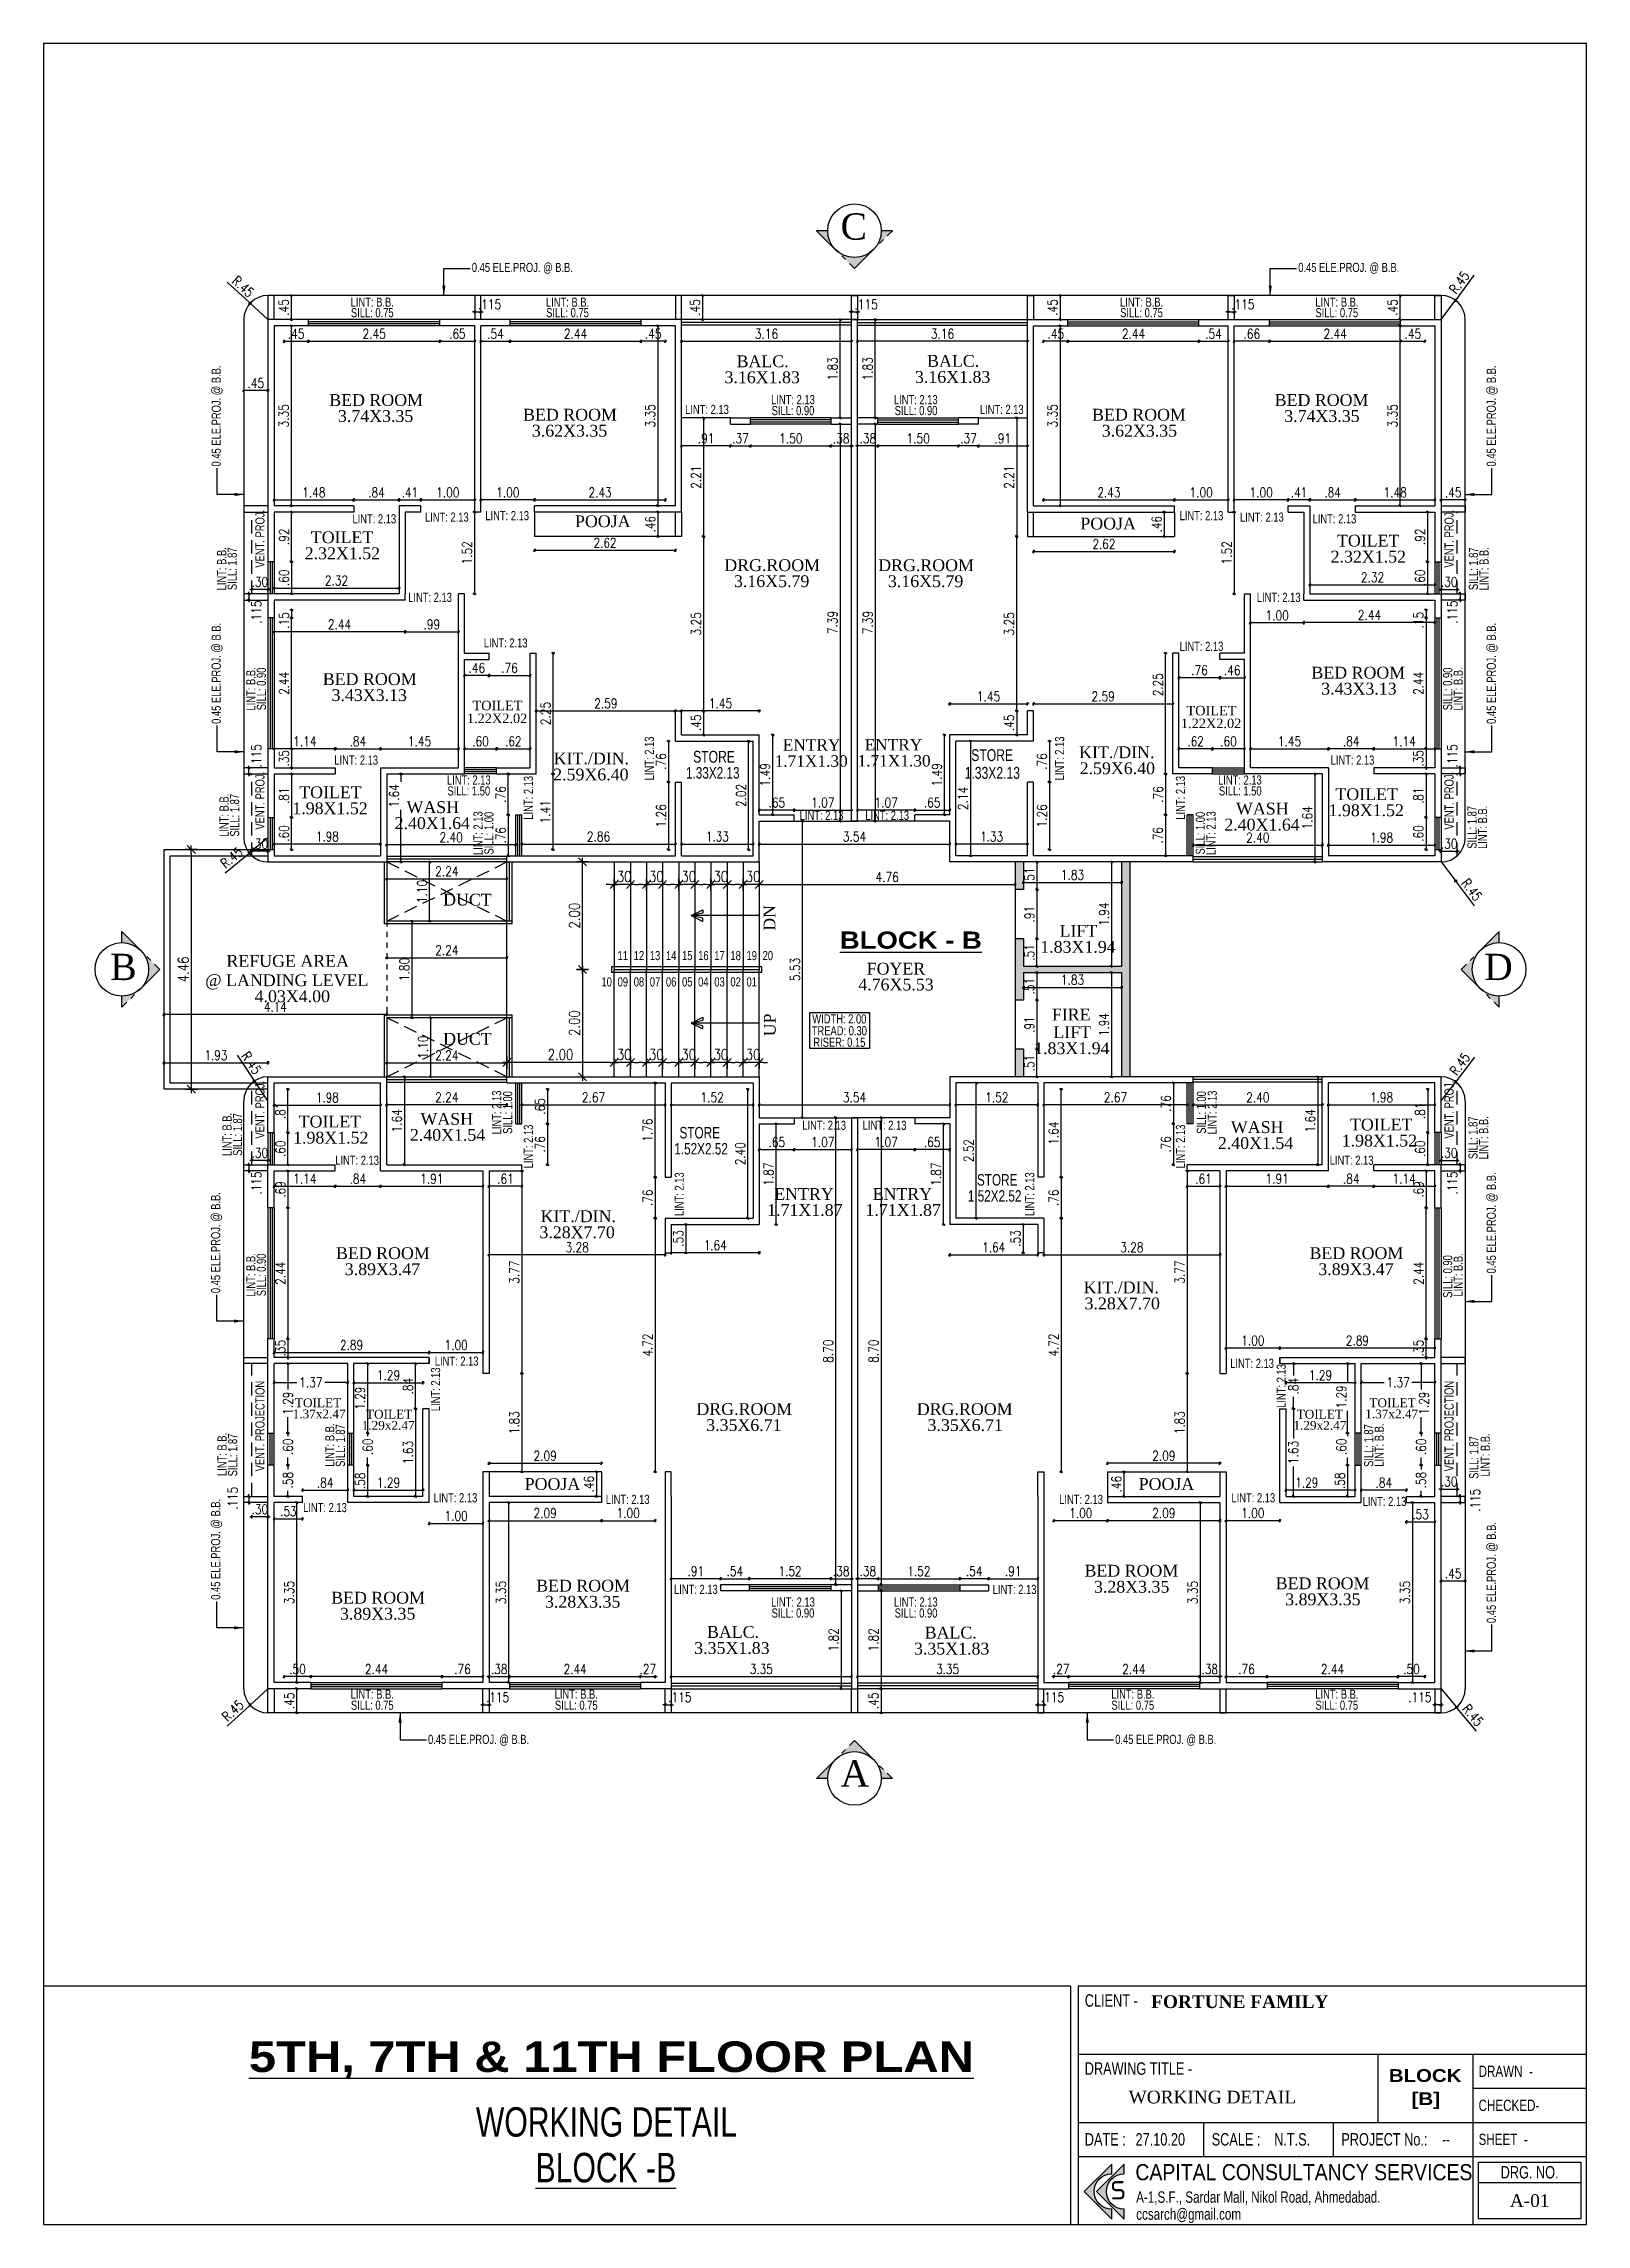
# Model space of a CAD drawing. Header units: inches. Extents: x 14235 to 14499, y 0 to 2549.
# Drawn here: x 14470.15 to 14498.87, y 2344 to 2384.62 of the extents above; entities that cross this region are included whole.
import ezdxf
from ezdxf.enums import TextEntityAlignment as Align

# ---------------------------------------------------------------- set-up
doc = ezdxf.new("R2010")
doc.units = ezdxf.units.IN
doc.header["$LTSCALE"] = 0.25
doc.header["$MEASUREMENT"] = 0
doc.header["$PDMODE"] = 35
for name, pattern in [('CENTER2', [1.125, 0.75, -0.125, 0.125, -0.125]), ('DASHEDX2', [1.5, 1, -0.5]), ('HIDDEN', [0.375, 0.25, -0.125])]:
    doc.linetypes.add(name, pattern=pattern)
for name, color, linetype in [('dimension', 7, 'Continuous'), ('edge back', 34, 'Continuous'), ('edges', 1, 'Continuous'), ('edges bak', 7, 'Continuous'), ('proj-external', 7, 'DASHEDX2'), ('proj-internal', 1, 'DASHEDX2'), ('SECLINE', 7, 'HIDDEN'), ('Stair', 56, 'Continuous'), ('steel', 251, 'Continuous'), ('text', 7, 'Continuous'), ('text-large', 7, 'Continuous'), ('text-small', 7, 'Continuous'), ('vp', 7, 'Continuous'), ('wall', 7, 'Continuous'), ('wall hatch', 7, 'Continuous'), ('walls', 7, 'Continuous'), ('windows', 106, 'Continuous'), ('WORK TEX', 6, 'Continuous'), ('WORKING DIM', 7, 'Continuous')]:
    doc.layers.add(name, color=color, linetype=linetype)
doc.styles.add('ARIAL', font='TIMES_0.TTF')
doc.styles.add('ARL', font='swisscl_0.ttf')
doc.styles.add('B', font='ARIBLK_0.TTF')
doc.styles.add('BOLD TIME', font='TIMESBD_0.TTF')
doc.styles.add('romans', font='romans.shx', dxfattribs={"width": 0.8})
doc.styles.add('SansSerif', font='sanss__.ttf', dxfattribs={"width": 0.8})
doc.dimstyles.new('121', dxfattribs={"dimscale": 0.1, "dimtxt": 1.8, "dimasz": 0.2, "dimexe": 0.03125, "dimexo": 0.25, "dimgap": 0.5, "dimtad": 1, "dimzin": 4, "dimdsep": 46, "dimtxsty": 'romans', "dimblk1": 'MINITICK', "dimblk2": 'MINITICK', "dimsah": 1, "dimcen": 1, "dimse1": 1, "dimse2": 1, "dimclrd": 252, "dimclre": 256, "dimclrt": 7, "dimadec": 3, "dimazin": 0, "dimtfac": 0.8, "dimtix": 1, "dimtmove": 2, "dimatfit": 3, "dimfxl": 0, "dimtolj": 1, "dimtzin": 3, "dimarcsym": 0})
doc.dimstyles.new('DFSGSG', dxfattribs={"dimtxt": 0.17, "dimasz": 0.18, "dimexe": 0.18, "dimexo": 0.0625, "dimgap": 0.09, "dimtad": 1, "dimzin": 0, "dimdsep": 46, "dimtxsty": 'ARIAL', "dimcen": 0.09, "dimse1": 1, "dimse2": 1, "dimaunit": 1, "dimadec": 0, "dimazin": 0, "dimtfac": 1, "dimtix": 1, "dimtofl": 0, "dimtmove": 0, "dimatfit": 3, "dimfxl": 0, "dimtolj": 1, "dimtzin": 0, "dimarcsym": 0})
doc.dimstyles.new('minitick-100', dxfattribs={"dimscale": 0.1, "dimtxt": 2, "dimasz": 0.75, "dimexe": 0.03125, "dimexo": 0.25, "dimgap": 0.5, "dimtad": 1, "dimzin": 4, "dimdsep": 46, "dimtxsty": 'romans', "dimblk1": 'MINITICK', "dimblk2": 'MINITICK', "dimsah": 1, "dimcen": 1, "dimse1": 1, "dimse2": 1, "dimclrd": 252, "dimclre": 256, "dimclrt": 256, "dimadec": 3, "dimazin": 0, "dimtfac": 0.8, "dimtix": 1, "dimtmove": 2, "dimatfit": 3, "dimfxl": 0, "dimtolj": 1, "dimtzin": 3, "dimarcsym": 0})

msp = doc.modelspace()

# ---------------------------------------------------------------- texts
at = {"layer": 'SECLINE', "color": 7, "style": 'ARIAL'}
for s, rotation, p in [('C', 0.0009, (14484.982, 2380.965)), ('B', 359.9991, (14471.387, 2367.176)), ('D', 0.0009, (14496.961, 2367.176)), ('A', 359.9991, (14484.982, 2352.155))]:
    msp.add_text(s, height=0.49, rotation=rotation, dxfattribs=at).set_placement(p)
at = {"layer": 'text', "color": 1, "style": 'B'}
msp.add_text('%%UBLOCK - B', height=0.32, dxfattribs=at).set_placement((14484.969, 2367.761))
at = {"layer": 'text-large'}
for s, height, style, p in [('BALC.', 0.22, 'ARIAL', (14483.532, 2378.7)), ('BALC.', 0.22, 'ARIAL', (14487.078, 2378.707)), ('3.16X1.83', 0.22, 'ARIAL', (14483.524, 2378.402)), ('3.16X1.83', 0.22, 'ARIAL', (14487.069, 2378.408)), ('BED ROOM', 0.22, 'ARIAL', (14476.337, 2377.978)), ('BED ROOM', 0.22, 'ARIAL', (14493.936, 2377.978)), ('3.74X3.35', 0.22, 'ARIAL', (14476.328, 2377.68)), ('BED ROOM', 0.22, 'ARIAL', (14479.946, 2377.705)), ('3.62X3.35', 0.22, 'ARIAL', (14479.938, 2377.407)), ('BED ROOM', 0.22, 'ARIAL', (14490.538, 2377.705)), ('3.62X3.35', 0.22, 'ARIAL', (14490.546, 2377.407)), ('3.74X3.35', 0.22, 'ARIAL', (14493.944, 2377.68)), ('POOJA', 0.22, 'ARIAL', (14480.556, 2375.721)), ('POOJA', 0.22, 'ARIAL', (14489.964, 2375.678)), ('TOILET', 0.22, 'ARIAL', (14475.703, 2375.423)), ('TOILET', 0.22, 'ARIAL', (14494.805, 2375.36)), ('2.32X1.52', 0.22, 'ARIAL', (14475.709, 2375.124)), ('DRG.ROOM', 0.22, 'ARIAL', (14483.709, 2374.903)), ('DRG.ROOM', 0.22, 'ARIAL', (14486.574, 2374.902)), ('2.32X1.52', 0.22, 'ARIAL', (14494.807, 2375.062)), ('3.16X5.79', 0.22, 'ARIAL', (14483.7, 2374.605)), ('3.16X5.79', 0.22, 'ARIAL', (14486.566, 2374.604)), ('BED ROOM', 0.22, 'ARIAL', (14494.62, 2372.901)), ('BED ROOM', 0.22, 'ARIAL', (14476.217, 2372.781)), ('3.43X3.13', 0.22, 'ARIAL', (14476.209, 2372.483)), ('3.43X3.13', 0.22, 'ARIAL', (14494.632, 2372.603)), ('1.22X2.02', 0.176, 'ARIAL', (14478.589, 2372.051)), ('TOILET', 0.176, 'ARIAL', (14478.596, 2372.29)), ('TOILET', 0.176, 'ARIAL', (14491.887, 2372.195)), ('1.22X2.02', 0.176, 'ARIAL', (14491.881, 2371.957)), ('KIT./DIN.', 0.22, 'ARIAL', (14480.344, 2371.304)), ('STORE', 0.22, 'ARL', (14482.627, 2371.335)), ('1.71X1.30', 0.2133, 'ARIAL', (14484.436, 2371.256)), ('ENTRY', 0.2133, 'ARIAL', (14484.444, 2371.555)), ('1.71X1.30', 0.2133, 'ARIAL', (14485.979, 2371.261)), ('ENTRY', 0.2133, 'ARIAL', (14485.967, 2371.559)), ('STORE', 0.22, 'ARL', (14487.805, 2371.366)), ('KIT./DIN.', 0.22, 'ARIAL', (14490.125, 2371.419)), ('2.59X6.40', 0.22, 'ARIAL', (14480.335, 2371.005)), ('1.33X2.13', 0.2133, 'ARL', (14482.604, 2371.036)), ('1.33X2.13', 0.22, 'ARL', (14487.808, 2371.035)), ('2.59X6.40', 0.22, 'ARIAL', (14490.135, 2371.121)), ('TOILET', 0.22, 'ARIAL', (14475.487, 2370.674)), ('TOILET', 0.22, 'ARIAL', (14494.776, 2370.637)), ('1.98X1.52', 0.22, 'ARIAL', (14475.479, 2370.375)), ('2.40X1.64', 0.22, 'ARIAL', (14477.383, 2370.099)), ('WASH', 0.22, 'ARIAL', (14477.392, 2370.397)), ('2.40X1.64', 0.22, 'ARIAL', (14492.828, 2370.071)), ('WASH', 0.22, 'ARIAL', (14492.834, 2370.37)), ('1.98X1.52', 0.22, 'ARIAL', (14494.768, 2370.339)), ('DUCT', 0.22, 'ARIAL', (14478.037, 2368.674)), ('LIFT', 0.22, 'ARIAL', (14489.41, 2368.093)), ('1.83X1.94', 0.22, 'ARIAL', (14489.402, 2367.795)), ('@ LANDING LEVEL', 0.22, 'ARIAL', (14474.674, 2367.173)), ('REFUGE AREA ', 0.22, 'ARIAL', (14474.733, 2367.533)), ('FOYER', 0.22, 'ARIAL', (14486.014, 2367.389)), ('4.03X4.00', 0.22, 'ARIAL', (14474.777, 2366.875)), ('4.76X5.53', 0.22, 'ARIAL', (14486.014, 2367.094)), ('FIRE', 0.22, 'ARIAL', (14489.276, 2366.534)), ('DUCT', 0.22, 'ARIAL', (14478.037, 2366.082)), ('LIFT', 0.22, 'ARIAL', (14489.296, 2366.206)), ('1.83X1.94', 0.22, 'ARIAL', (14489.288, 2365.907)), ('TOILET', 0.22, 'ARIAL', (14475.476, 2364.541)), ('WASH', 0.22, 'ARIAL', (14477.652, 2364.591)), ('STORE', 0.2133, 'ARL', (14482.361, 2364.334)), ('WASH', 0.22, 'ARIAL', (14492.738, 2364.438)), ('TOILET', 0.22, 'ARIAL', (14495.047, 2364.486)), ('1.98X1.52', 0.22, 'ARIAL', (14475.493, 2364.242)), ('2.40X1.54', 0.22, 'ARIAL', (14477.667, 2364.293)), ('1.52X2.52', 0.2133, 'ARL', (14482.386, 2364.035)), ('2.40X1.54', 0.22, 'ARIAL', (14492.708, 2364.14)), ('1.98X1.52', 0.22, 'ARIAL', (14495.013, 2364.187)), ('ENTRY', 0.22, 'ARIAL', (14484.302, 2363.193)), ('ENTRY', 0.22, 'ARIAL', (14486.134, 2363.193)), ('1.52X2.52', 0.2133, 'ARL', (14487.851, 2363.157)), ('STORE', 0.2133, 'ARL', (14487.898, 2363.456)), ('KIT./DIN.', 0.22, 'ARIAL', (14480.1, 2362.778)), ('1.71X1.87', 0.22, 'ARIAL', (14484.318, 2362.894)), ('1.71X1.87', 0.22, 'ARIAL', (14486.149, 2362.894)), ('3.28X7.70', 0.22, 'ARIAL', (14480.079, 2362.48)), ('BED ROOM', 0.22, 'ARIAL', (14476.462, 2362.091)), ('BED ROOM', 0.22, 'ARIAL', (14494.585, 2362.091)), ('3.89X3.47', 0.22, 'ARIAL', (14476.455, 2361.792)), ('3.89X3.47', 0.22, 'ARIAL', (14494.578, 2361.792)), ('KIT./DIN.', 0.22, 'ARIAL', (14490.207, 2361.453)), ('3.28X7.70', 0.22, 'ARIAL', (14490.226, 2361.155)), ('1.37x2.47', 0.1631, 'ARIAL', (14475.276, 2359.097)), ('TOILET', 0.1631, 'ARIAL', (14475.256, 2359.304)), ('TOILET', 0.1631, 'ARIAL', (14476.579, 2359.092)), ('DRG.ROOM', 0.22, 'ARIAL', (14483.19, 2359.187)), ('DRG.ROOM', 0.22, 'ARIAL', (14487.293, 2359.187)), ('TOILET', 0.1631, 'ARIAL', (14493.904, 2359.092)), ('1.37x2.47', 0.1631, 'ARIAL', (14495.242, 2359.097)), ('TOILET', 0.1631, 'ARIAL', (14495.258, 2359.304)), ('1.29x2.47', 0.1631, 'ARIAL', (14476.561, 2358.884)), ('3.35X6.71', 0.22, 'ARIAL', (14483.183, 2358.889)), ('3.35X6.71', 0.22, 'ARIAL', (14487.303, 2358.889)), ('1.29x2.47', 0.1631, 'ARIAL', (14493.906, 2358.884)), ('POOJA', 0.22, 'ARIAL', (14479.62, 2357.792)), ('POOJA', 0.22, 'ARIAL', (14491.049, 2357.792)), ('BED ROOM', 0.22, 'ARIAL', (14480.189, 2355.898)), ('BED ROOM', 0.22, 'ARIAL', (14490.396, 2356.177)), ('3.28X3.35', 0.22, 'ARIAL', (14490.402, 2355.878)), ('BED ROOM', 0.22, 'ARIAL', (14493.955, 2355.942)), ('BED ROOM', 0.22, 'ARIAL', (14476.373, 2355.674)), ('3.89X3.35', 0.22, 'ARIAL', (14476.366, 2355.376)), ('3.28X3.35', 0.22, 'ARIAL', (14480.182, 2355.599)), ('3.89X3.35', 0.22, 'ARIAL', (14493.961, 2355.644)), ('BALC.', 0.22, 'ARIAL', (14482.981, 2355.036)), ('BALC.', 0.22, 'ARIAL', (14487.033, 2355.024)), ('3.35X1.83', 0.22, 'ARIAL', (14482.96, 2354.737)), ('3.35X1.83', 0.22, 'ARIAL', (14487.051, 2354.726))]:
    msp.add_text(s, height=height, dxfattribs=dict(at, style=style)).set_placement(p, align=Align.MIDDLE_CENTER)
at = {"layer": 'text-large', "style": 'ARIAL'}
for s, p in [('DN', (14483.77, 2368.094)), ('UP', (14483.775, 2366.128))]:
    msp.add_text(s, height=0.22, rotation=90, dxfattribs=at).set_placement(p)
at = {"layer": 'text-large'}
for s, height, style, p in [('%%U5TH, 7TH & 11TH FLOOR PLAN', 0.56906, 'B', (14480.717, 2346.842)), ('WORKING DETAIL ', 0.54723, 'ARL', (14480.703, 2345.638)), ('%%UBLOCK -B', 0.54723, 'ARL', (14480.615, 2344.788))]:
    msp.add_text(s, height=height, dxfattribs=dict(at, style=style)).set_placement(p, align=Align.CENTER)
at = {"layer": 'text-small'}
for s, height, style, p in [('CLIENT -', 0.2309, 'ARL', (14489.529, 2348.058)), ('FORTUNE FAMILY ', 0.23755, 'BOLD TIME', (14490.765, 2348.033)), ('DRAWING TITLE -', 0.23086, 'ARL', (14489.529, 2346.791)), ('BLOCK', 0.2376, 'B', (14495.189, 2346.657)), ('WORKING DETAIL ', 0.23755, 'ARIAL', (14490.344, 2346.257)), ('[B]', 0.2376, 'B', (14495.614, 2346.225))]:
    msp.add_text(s, height=height, dxfattribs=dict(at, style=style)).set_placement(p)
at = {"layer": 'text-small', "style": 'ARL'}
for s, height, p in [('DRAWN  -', 0.2112, (14496.86, 2346.855)), ('CHECKED-', 0.2112, (14496.86, 2346.221)), ('DATE :', 0.2309, (14489.529, 2345.588)), ('27.10.20', 0.2309, (14490.474, 2345.588)), ('SCALE :', 0.2309, (14491.891, 2345.588)), ('N.T.S.', 0.2309, (14493.054, 2345.588)), ('PROJECT No.:', 0.23086, (14494.304, 2345.588)), ('--', 0.2112, (14496.182, 2345.588)), ('SHEET  -', 0.2112, (14496.86, 2345.588))]:
    msp.add_text(s, height=height, dxfattribs=at).set_placement(p, align=Align.MIDDLE_LEFT)
at = {"layer": 'text-small'}
for s, height, style, p in [('DRG. NO.', 0.2309, 'ARL', (14497.81, 2344.975)), ('A-01', 0.2376, 'ARIAL', (14497.81, 2344.447))]:
    msp.add_text(s, height=height, dxfattribs=dict(at, style=style)).set_placement(p, align=Align.MIDDLE_CENTER)
at = {"layer": 'WORK TEX', "style": 'ARL'}
for s, p in [('0.45 ELE.PROJ. @ B.B.', (14479.059, 2380.448)), ('0.45 ELE.PROJ. @ B.B.', (14494.443, 2380.448)), ('LINT: B.B.', (14476.265, 2379.801)), ('LINT: B.B.', (14479.9, 2379.801)), ('LINT: B.B.', (14490.587, 2379.801)), ('LINT: B.B.', (14494.222, 2379.801)), ('SILL: 0.75', (14476.265, 2379.605)), ('SILL: 0.75', (14479.9, 2379.605)), ('SILL: 0.75', (14490.585, 2379.605)), ('SILL: 0.75', (14494.22, 2379.605)), ('LINT: 2.13', (14482.496, 2377.803)), ('LINT: 2.13', (14484.097, 2377.986)), ('SILL: 0.90', (14484.097, 2377.782)), ('LINT: 2.13', (14486.382, 2377.986)), ('SILL: 0.90', (14486.388, 2377.782)), ('LINT: 2.13', (14487.983, 2377.803)), ('LINT: 2.13', (14476.303, 2375.766)), ('LINT: 2.13', (14477.653, 2375.798)), ('LINT: 2.13', (14478.777, 2375.826)), ('LINT: 2.13', (14491.701, 2375.826)), ('LINT: 2.13', (14492.826, 2375.798)), ('LINT: 2.13', (14494.176, 2375.766)), ('LINT: 2.13', (14477.341, 2374.304)), ('LINT: 2.13', (14493.138, 2374.304)), ('LINT: 2.13', (14478.749, 2373.455)), ('LINT: 2.13', (14491.701, 2373.392)), ('LINT: 2.13', (14475.966, 2371.274)), ('LINT: 2.13', (14494.513, 2371.274)), ('LINT: 2.13', (14478.062, 2370.903)), ('LINT: 2.13', (14492.417, 2370.903)), ('SILL: 1.50', (14478.062, 2370.699)), ('SILL: 1.50', (14492.423, 2370.699)), ('LINT: 2.13', (14484.629, 2370.244)), ('LINT: 2.13', (14485.85, 2370.244)), ('11', (14480.929, 2367.633)), ('12', (14481.229, 2367.633)), ('13', (14481.529, 2367.633)), ('14', (14481.829, 2367.633)), ('15', (14482.129, 2367.633)), ('16', (14482.429, 2367.633)), ('17', (14482.729, 2367.633)), ('18', (14483.029, 2367.633)), ('19', (14483.329, 2367.633)), ('20', (14483.629, 2367.633)), ('10', (14480.629, 2367.143)), ('09', (14480.929, 2367.143)), ('08', (14481.229, 2367.143)), ('07', (14481.529, 2367.143)), ('06', (14481.829, 2367.143)), ('05', (14482.129, 2367.143)), ('04', (14482.429, 2367.143)), ('03', (14482.729, 2367.143)), ('02', (14483.029, 2367.143)), ('01', (14483.329, 2367.143)), ('WIDTH: 2.00', (14484.96, 2366.454)), ('TREAD: 0.30', (14484.96, 2366.233)), ('RISER: 0.15', (14484.96, 2366.019)), ('LINT: 2.13', (14484.677, 2364.473)), ('LINT: 2.13', (14485.802, 2364.473)), ('LINT: 2.13', (14475.983, 2363.821)), ('LINT: 2.13', (14494.496, 2363.821)), ('LINT: 2.13', (14477.836, 2360.08)), ('LINT: 2.13', (14492.643, 2360.039)), ('LINT: 2.13', (14477.813, 2357.535)), ('LINT: 2.13', (14481.02, 2357.506)), ('LINT: 2.13', (14489.459, 2357.506)), ('LINT: 2.13', (14492.666, 2357.535)), ('LINT: 2.13', (14495.108, 2357.467)), ('LINT: 2.13', (14475.385, 2357.353)), ('LINT: 2.13', (14482.29, 2355.83)), ('LINT: 2.13', (14488.222, 2355.829)), ('LINT: 2.13', (14484.097, 2355.594)), ('LINT: 2.13', (14486.382, 2355.594)), ('SILL: 0.90', (14484.097, 2355.39)), ('SILL: 0.90', (14486.388, 2355.39)), ('LINT: B.B.', (14476.265, 2353.877)), ('LINT: B.B.', (14480.063, 2353.877)), ('LINT: B.B.', (14490.424, 2353.877)), ('LINT: B.B.', (14494.222, 2353.877)), ('SILL: 0.75', (14476.265, 2353.673)), ('SILL: 0.75', (14480.063, 2353.673)), ('SILL: 0.75', (14490.422, 2353.673)), ('SILL: 0.75', (14494.22, 2353.673)), ('0.45 ELE.PROJ. @ B.B.', (14478.244, 2353.036)), ('0.45 ELE.PROJ. @ B.B.', (14491.036, 2353.036))]:
    msp.add_text(s, height=0.17, dxfattribs=at).set_placement(p, align=Align.MIDDLE_CENTER)
for s, p in [('0.45 ELE.PROJ. @ B.B.', (14473.36, 2377.681)), ('0.45 ELE.PROJ. @ B.B.', (14497.096, 2377.681)), ('LINT: B.B.', (14473.462, 2374.836)), ('SILL: 1.87', (14473.658, 2374.836)), ('SILL: 1.87', (14496.764, 2374.836)), ('LINT: B.B.', (14496.961, 2374.836)), ('0.45 ELE.PROJ. @ B.B.', (14473.36, 2372.888)), ('0.45 ELE.PROJ. @ B.B.', (14497.096, 2372.888)), ('LINT: B.B.', (14474.004, 2372.598)), ('SILL: 0.90', (14474.2, 2372.598)), ('SILL: 0.90', (14496.284, 2372.598)), ('LINT: B.B.', (14496.48, 2372.598)), ('LINT: 2.13', (14481.422, 2371.304)), ('LINT: 2.13', (14489.06, 2371.304)), ('LINT: 2.13', (14479.171, 2370.571)), ('LINT: 2.13', (14491.31, 2370.571)), ('LINT: B.B.', (14473.506, 2370.245)), ('SILL: 1.87', (14473.703, 2370.245)), ('LINT: 2.13', (14478.233, 2369.912)), ('SILL: 1.00', (14478.436, 2369.912)), ('SILL: 1.00', (14491.678, 2369.912)), ('LINT: 2.13', (14491.879, 2369.912)), ('SILL: 1.87', (14496.737, 2370.021)), ('LINT: B.B.', (14496.934, 2370.021)), ('LINT: 2.13', (14478.581, 2364.711)), ('SILL: 1.00', (14478.785, 2364.711)), ('SILL: 1.00', (14491.699, 2364.711)), ('LINT: 2.13', (14491.901, 2364.711)), ('LINT: B.B.', (14473.561, 2364.301)), ('SILL: 1.87', (14473.757, 2364.301)), ('LINT: 2.13', (14479.171, 2364.077)), ('LINT: 2.13', (14491.31, 2364.077)), ('SILL: 1.87', (14496.756, 2364.239)), ('LINT: B.B.', (14496.953, 2364.239)), ('0.45 ELE.PROJ. @ B.B.', (14473.35, 2362.287)), ('LINT: 2.13', (14481.98, 2363.188)), ('LINT: 2.13', (14488.502, 2363.188)), ('0.45 ELE.PROJ. @ B.B.', (14497.096, 2362.654)), ('LINT: B.B.', (14474.004, 2361.686)), ('SILL: 0.90', (14474.2, 2361.686)), ('SILL: 0.90', (14496.284, 2361.656)), ('LINT: B.B.', (14496.48, 2361.686)), ('LINT: 2.13', (14477.443, 2359.555)), ('LINT: 2.13', (14493.185, 2359.617)), ('LINT: B.B.', (14475.475, 2358.517)), ('SILL: 1.87', (14475.671, 2358.507)), ('SILL: 1.87', (14494.813, 2358.507)), ('SILL: 1.87', (14494.813, 2358.507)), ('LINT: B.B.', (14495.009, 2358.517)), ('LINT: B.B.', (14495.009, 2358.517)), ('LINT: B.B.', (14473.469, 2358.342)), ('SILL: 1.87', (14473.666, 2358.332)), ('SILL: 1.87', (14496.771, 2358.285)), ('LINT: B.B.', (14496.984, 2358.332)), ('0.45 ELE.PROJ. @ B.B.', (14473.35, 2356.576)), ('0.45 ELE.PROJ. @ B.B.', (14497.096, 2356.143))]:
    msp.add_text(s, height=0.17, rotation=90, dxfattribs=at).set_placement(p, align=Align.MIDDLE_CENTER)
at = {"layer": 'WORK TEX', "color": 3, "style": 'ARL'}
for s, p in [('VENT. PROJ.', (14474.174, 2375.394)), ('VENT. PROJ.', (14496.31, 2375.394)), ('VENT. PROJ.', (14474.174, 2370.516)), ('VENT. PROJ.', (14496.31, 2370.516)), ('VENT. PROJ.', (14474.174, 2364.762)), ('VENT. PROJ.', (14496.31, 2364.762)), ('VENT. PROJECTION ', (14474.174, 2358.894)), ('VENT. PROJECTION ', (14496.31, 2358.894))]:
    msp.add_text(s, height=0.17, rotation=90, dxfattribs=at).set_placement(p, align=Align.MIDDLE_CENTER)

# ---------------------------------------------------------------- blocks, each defined once
blk = doc.blocks.new('TITLE')
at = {"layer": 'text-large'}
for points in [[(-2.488, 0.359), (-2.488, 0.416), (-2.678, 0.226), (-2.488, 0.036), (-2.488, 0.093), (-2.488, 0.105, -1), (-2.488, 0.348)], [(-2.593, 0.226), (-2.403, 0.036), (-2.403, 0.093), (-2.403, 0.105, -1), (-2.403, 0.348), (-2.403, 0.359), (-2.403, 0.416)]]:
    blk.add_hatch(color=256, dxfattribs=at).paths.add_polyline_path(points)
for points in [[(-2.488, 0.416), (-2.678, 0.226), (-2.488, 0.036), (-2.488, 0.093), (-2.488, 0.105, -1), (-2.488, 0.348), (-2.488, 0.359)], [(-2.403, 0.416), (-2.593, 0.226), (-2.403, 0.036), (-2.403, 0.093), (-2.403, 0.105, -1), (-2.403, 0.348), (-2.403, 0.359)]]:
    blk.add_lwpolyline(points, format="xyb", close=True, dxfattribs=at)
at = {"layer": 'text-small', "color": 174, "true_color": 0x00008f, "const_width": 0.015}
blk.add_lwpolyline([(-2.408, 0.291), (-2.459, 0.291, 0.414214), (-2.479, 0.271), (-2.479, 0.256, 0.414214), (-2.459, 0.236), (-2.428, 0.236, -0.414214), (-2.408, 0.216), (-2.408, 0.2, -0.414214), (-2.428, 0.18), (-2.483, 0.18)], format="xyb", dxfattribs=at)
at = {"layer": 'text-large', "style": 'SansSerif', "width": 0.861038}
blk.add_text(' CAPITAL CONSULTANCY SERVICES', height=0.11133, dxfattribs=at).set_placement((-2.362, 0.304))
at = {"layer": 'text-small', "color": 174, "true_color": 0x00008f, "style": 'ARL'}
for s, p in [('A-1,S.F., Sardar Mall, Nikol Road, Ahmedabad.', (-2.319, 0.149)), ('ccsarch@gmail.com', (-2.319, 0.032))]:
    blk.add_text(s, height=0.07812, dxfattribs=at).set_placement(p)
blk = doc.blocks.new('MINITICK')
at = {"color": 7}
for p, q in [((1, 1), (-1, -1)), ((-1, 0), (1, 0)), ((0, -1.5), (0, 1.5))]:
    blk.add_line(p, q, dxfattribs=at)
blk = doc.blocks.new('*D1808')
at = {"layer": 'Defpoints', "color": 0, "transparency": 16777216}
for p in [(14474.624, 2379.361), (14475.076, 2379.361), (14475.076, 2379.072)]:
    blk.add_point(p, dxfattribs=at)
at = {"layer": 'WORKING DIM', "color": 252, "lineweight": -2, "transparency": 16777216}
blk.add_line((14474.644, 2379.072), (14475.056, 2379.072), dxfattribs=at)
at = {"layer": 'WORKING DIM', "color": 252, "lineweight": -2, "transparency": 16777216, "xscale": 0.02, "yscale": 0.02, "zscale": 0.02, "rotation": 180}
blk.add_blockref('MINITICK', (14474.624, 2379.072), dxfattribs=at)
at = {"layer": 'WORKING DIM', "color": 252, "lineweight": -2, "transparency": 16777216, "xscale": 0.02, "yscale": 0.02, "zscale": 0.02}
blk.add_blockref('MINITICK', (14475.076, 2379.072), dxfattribs=at)
at = {"layer": 'WORKING DIM', "color": 7, "transparency": 16777216, "insert": (14474.85, 2379.212), "char_height": 0.18, "attachment_point": 5, "style": 'romans'}
blk.add_mtext('\\A1;.45', dxfattribs=at)
blk = doc.blocks.new('*D1809')
at = {"layer": 'Defpoints', "color": 0, "transparency": 16777216}
for p in [(14475.076, 2379.361), (14477.525, 2379.361), (14477.525, 2379.072)]:
    blk.add_point(p, dxfattribs=at)
at = {"layer": 'WORKING DIM', "color": 252, "lineweight": -2, "transparency": 16777216}
blk.add_line((14475.096, 2379.072), (14477.505, 2379.072), dxfattribs=at)
at = {"layer": 'WORKING DIM', "color": 252, "lineweight": -2, "transparency": 16777216, "xscale": 0.02, "yscale": 0.02, "zscale": 0.02, "rotation": 180}
blk.add_blockref('MINITICK', (14475.076, 2379.072), dxfattribs=at)
at = {"layer": 'WORKING DIM', "color": 252, "lineweight": -2, "transparency": 16777216, "xscale": 0.02, "yscale": 0.02, "zscale": 0.02}
blk.add_blockref('MINITICK', (14477.525, 2379.072), dxfattribs=at)
at = {"layer": 'WORKING DIM', "color": 7, "transparency": 16777216, "insert": (14476.3, 2379.212), "char_height": 0.18, "attachment_point": 5, "style": 'romans'}
blk.add_mtext('\\A1;2.45', dxfattribs=at)
blk = doc.blocks.new('*D1810')
at = {"layer": 'Defpoints', "color": 0, "transparency": 16777216}
for p in [(14477.525, 2379.361), (14478.173, 2379.361), (14478.173, 2379.072)]:
    blk.add_point(p, dxfattribs=at)
at = {"layer": 'WORKING DIM', "color": 252, "lineweight": -2, "transparency": 16777216}
blk.add_line((14477.545, 2379.072), (14478.153, 2379.072), dxfattribs=at)
at = {"layer": 'WORKING DIM', "color": 252, "lineweight": -2, "transparency": 16777216, "xscale": 0.02, "yscale": 0.02, "zscale": 0.02, "rotation": 180}
blk.add_blockref('MINITICK', (14477.525, 2379.072), dxfattribs=at)
at = {"layer": 'WORKING DIM', "color": 252, "lineweight": -2, "transparency": 16777216, "xscale": 0.02, "yscale": 0.02, "zscale": 0.02}
blk.add_blockref('MINITICK', (14478.173, 2379.072), dxfattribs=at)
at = {"layer": 'WORKING DIM', "color": 7, "transparency": 16777216, "insert": (14477.849, 2379.212), "char_height": 0.18, "attachment_point": 5, "style": 'romans'}
blk.add_mtext('\\A1;.65', dxfattribs=at)
blk = doc.blocks.new('*D1811')
at = {"layer": 'Defpoints', "color": 0, "transparency": 16777216}
for p in [(14474.624, 2379.361), (14474.757, 2376.007), (14474.757, 2376.007)]:
    blk.add_point(p, dxfattribs=at)
at = {"layer": 'WORKING DIM', "color": 252, "lineweight": -2, "transparency": 16777216}
blk.add_line((14474.757, 2379.341), (14474.757, 2376.027), dxfattribs=at)
at = {"layer": 'WORKING DIM', "color": 252, "lineweight": -2, "transparency": 16777216, "xscale": 0.02, "yscale": 0.02, "zscale": 0.02}
for p, rotation in [((14474.757, 2379.361), 90), ((14474.757, 2376.007), 270)]:
    blk.add_blockref('MINITICK', p, dxfattribs=dict(at, rotation=rotation))
at = {"layer": 'WORKING DIM', "color": 7, "transparency": 16777216, "insert": (14474.617, 2377.684), "char_height": 0.18, "attachment_point": 5, "rotation": 90, "style": 'romans'}
blk.add_mtext('\\A1;3.35', dxfattribs=at)
blk = doc.blocks.new('*D1812')
at = {"layer": 'Defpoints', "color": 0, "transparency": 16777216}
for p in [(14474.438, 2376.007), (14475.92, 2376.118), (14475.92, 2376.007)]:
    blk.add_point(p, dxfattribs=at)
at = {"layer": 'WORKING DIM', "color": 252, "lineweight": -2, "transparency": 16777216}
blk.add_line((14474.458, 2376.118), (14475.9, 2376.118), dxfattribs=at)
at = {"layer": 'WORKING DIM', "color": 252, "lineweight": -2, "transparency": 16777216, "xscale": 0.02, "yscale": 0.02, "zscale": 0.02, "rotation": 180}
blk.add_blockref('MINITICK', (14474.438, 2376.118), dxfattribs=at)
at = {"layer": 'WORKING DIM', "color": 252, "lineweight": -2, "transparency": 16777216, "xscale": 0.02, "yscale": 0.02, "zscale": 0.02}
blk.add_blockref('MINITICK', (14475.92, 2376.118), dxfattribs=at)
at = {"layer": 'WORKING DIM', "color": 7, "transparency": 16777216, "insert": (14475.179, 2376.258), "char_height": 0.18, "attachment_point": 5, "style": 'romans'}
blk.add_mtext('\\A1;1.48', dxfattribs=at)
blk = doc.blocks.new('*D1813')
at = {"layer": 'Defpoints', "color": 0, "transparency": 16777216}
for p in [(14475.92, 2375.893), (14476.763, 2376.118), (14476.763, 2375.893)]:
    blk.add_point(p, dxfattribs=at)
at = {"layer": 'WORKING DIM', "color": 252, "lineweight": -2, "transparency": 16777216}
blk.add_line((14475.94, 2376.118), (14476.743, 2376.118), dxfattribs=at)
at = {"layer": 'WORKING DIM', "color": 252, "lineweight": -2, "transparency": 16777216, "xscale": 0.02, "yscale": 0.02, "zscale": 0.02, "rotation": 180}
blk.add_blockref('MINITICK', (14475.92, 2376.118), dxfattribs=at)
at = {"layer": 'WORKING DIM', "color": 252, "lineweight": -2, "transparency": 16777216, "xscale": 0.02, "yscale": 0.02, "zscale": 0.02}
blk.add_blockref('MINITICK', (14476.763, 2376.118), dxfattribs=at)
at = {"layer": 'WORKING DIM', "color": 7, "transparency": 16777216, "insert": (14476.342, 2376.258), "char_height": 0.18, "attachment_point": 5, "style": 'romans'}
blk.add_mtext('\\A1;.84', dxfattribs=at)
blk = doc.blocks.new('*D1814')
at = {"layer": 'Defpoints', "color": 0, "transparency": 16777216}
for p in [(14476.763, 2376.007), (14477.172, 2376.118), (14477.172, 2376.007)]:
    blk.add_point(p, dxfattribs=at)
at = {"layer": 'WORKING DIM', "color": 252, "lineweight": -2, "transparency": 16777216}
blk.add_line((14476.783, 2376.118), (14477.152, 2376.118), dxfattribs=at)
at = {"layer": 'WORKING DIM', "color": 252, "lineweight": -2, "transparency": 16777216, "xscale": 0.02, "yscale": 0.02, "zscale": 0.02, "rotation": 180}
blk.add_blockref('MINITICK', (14476.763, 2376.118), dxfattribs=at)
at = {"layer": 'WORKING DIM', "color": 252, "lineweight": -2, "transparency": 16777216, "xscale": 0.02, "yscale": 0.02, "zscale": 0.02}
blk.add_blockref('MINITICK', (14477.172, 2376.118), dxfattribs=at)
at = {"layer": 'WORKING DIM', "color": 7, "transparency": 16777216, "insert": (14476.967, 2376.258), "char_height": 0.18, "attachment_point": 5, "style": 'romans'}
blk.add_mtext('\\A1;.41', dxfattribs=at)
blk = doc.blocks.new('*D1815')
at = {"layer": 'Defpoints', "color": 0, "transparency": 16777216}
for p in [(14477.172, 2375.95), (14478.173, 2376.118), (14478.173, 2375.95)]:
    blk.add_point(p, dxfattribs=at)
at = {"layer": 'WORKING DIM', "color": 252, "lineweight": -2, "transparency": 16777216}
blk.add_line((14477.192, 2376.118), (14478.153, 2376.118), dxfattribs=at)
at = {"layer": 'WORKING DIM', "color": 252, "lineweight": -2, "transparency": 16777216, "xscale": 0.02, "yscale": 0.02, "zscale": 0.02, "rotation": 180}
blk.add_blockref('MINITICK', (14477.172, 2376.118), dxfattribs=at)
at = {"layer": 'WORKING DIM', "color": 252, "lineweight": -2, "transparency": 16777216, "xscale": 0.02, "yscale": 0.02, "zscale": 0.02}
blk.add_blockref('MINITICK', (14478.173, 2376.118), dxfattribs=at)
at = {"layer": 'WORKING DIM', "color": 7, "transparency": 16777216, "insert": (14477.672, 2376.258), "char_height": 0.18, "attachment_point": 5, "style": 'romans'}
blk.add_mtext('\\A1;1.00', dxfattribs=at)
blk = doc.blocks.new('*D1816')
at = {"layer": 'Defpoints', "color": 0, "transparency": 16777216}
for p in [(14474.438, 2375.893), (14474.762, 2375.893), (14474.438, 2374.968)]:
    blk.add_point(p, dxfattribs=at)
at = {"layer": 'WORKING DIM', "color": 252, "lineweight": -2, "transparency": 16777216}
blk.add_line((14474.762, 2374.988), (14474.762, 2375.873), dxfattribs=at)
at = {"layer": 'WORKING DIM', "color": 252, "lineweight": -2, "transparency": 16777216, "xscale": 0.02, "yscale": 0.02, "zscale": 0.02}
for p, rotation in [((14474.762, 2375.893), 90), ((14474.762, 2374.968), 270)]:
    blk.add_blockref('MINITICK', p, dxfattribs=dict(at, rotation=rotation))
at = {"layer": 'WORKING DIM', "color": 7, "transparency": 16777216, "insert": (14474.622, 2375.431), "char_height": 0.18, "attachment_point": 5, "rotation": 90, "style": 'romans'}
blk.add_mtext('\\A1;.92', dxfattribs=at)
blk = doc.blocks.new('*D1817')
at = {"layer": 'Defpoints', "color": 0, "transparency": 16777216}
for p in [(14474.438, 2374.968), (14474.438, 2374.369), (14474.762, 2374.369)]:
    blk.add_point(p, dxfattribs=at)
at = {"layer": 'WORKING DIM', "color": 252, "lineweight": -2, "transparency": 16777216}
blk.add_line((14474.762, 2374.948), (14474.762, 2374.389), dxfattribs=at)
at = {"layer": 'WORKING DIM', "color": 252, "lineweight": -2, "transparency": 16777216, "xscale": 0.02, "yscale": 0.02, "zscale": 0.02}
for p, rotation in [((14474.762, 2374.968), 90), ((14474.762, 2374.369), 270)]:
    blk.add_blockref('MINITICK', p, dxfattribs=dict(at, rotation=rotation))
at = {"layer": 'WORKING DIM', "color": 7, "transparency": 16777216, "insert": (14474.622, 2374.668), "char_height": 0.18, "attachment_point": 5, "rotation": 90, "style": 'romans'}
blk.add_mtext('\\A1;.60', dxfattribs=at)
blk = doc.blocks.new('*D1818')
at = {"layer": 'Defpoints', "color": 0, "transparency": 16777216}
for p in [(14474.438, 2374.521), (14476.763, 2374.521), (14476.763, 2374.477)]:
    blk.add_point(p, dxfattribs=at)
at = {"layer": 'WORKING DIM', "color": 252, "lineweight": -2, "transparency": 16777216}
blk.add_line((14474.458, 2374.477), (14476.743, 2374.477), dxfattribs=at)
at = {"layer": 'WORKING DIM', "color": 252, "lineweight": -2, "transparency": 16777216, "xscale": 0.02, "yscale": 0.02, "zscale": 0.02, "rotation": 180}
blk.add_blockref('MINITICK', (14474.438, 2374.477), dxfattribs=at)
at = {"layer": 'WORKING DIM', "color": 252, "lineweight": -2, "transparency": 16777216, "xscale": 0.02, "yscale": 0.02, "zscale": 0.02}
blk.add_blockref('MINITICK', (14476.763, 2374.477), dxfattribs=at)
at = {"layer": 'WORKING DIM', "color": 7, "transparency": 16777216, "insert": (14475.6, 2374.617), "char_height": 0.18, "attachment_point": 5, "style": 'romans'}
blk.add_mtext('\\A1;2.32', dxfattribs=at)
blk = doc.blocks.new('*D1819')
at = {"layer": 'Defpoints', "color": 0, "transparency": 16777216}
for p in [(14478.287, 2379.361), (14478.83, 2379.361), (14478.83, 2379.072)]:
    blk.add_point(p, dxfattribs=at)
at = {"layer": 'WORKING DIM', "color": 252, "lineweight": -2, "transparency": 16777216}
blk.add_line((14478.307, 2379.072), (14478.81, 2379.072), dxfattribs=at)
at = {"layer": 'WORKING DIM', "color": 252, "lineweight": -2, "transparency": 16777216, "xscale": 0.02, "yscale": 0.02, "zscale": 0.02, "rotation": 180}
blk.add_blockref('MINITICK', (14478.287, 2379.072), dxfattribs=at)
at = {"layer": 'WORKING DIM', "color": 252, "lineweight": -2, "transparency": 16777216, "xscale": 0.02, "yscale": 0.02, "zscale": 0.02}
blk.add_blockref('MINITICK', (14478.83, 2379.072), dxfattribs=at)
at = {"layer": 'WORKING DIM', "color": 7, "transparency": 16777216, "insert": (14478.558, 2379.212), "char_height": 0.18, "attachment_point": 5, "style": 'romans'}
blk.add_mtext('\\A1;.54', dxfattribs=at)
blk = doc.blocks.new('*D1820')
at = {"layer": 'Defpoints', "color": 0, "transparency": 16777216}
for p in [(14478.83, 2379.399), (14481.269, 2379.399), (14481.269, 2379.072)]:
    blk.add_point(p, dxfattribs=at)
at = {"layer": 'WORKING DIM', "color": 252, "lineweight": -2, "transparency": 16777216}
blk.add_line((14478.85, 2379.072), (14481.249, 2379.072), dxfattribs=at)
at = {"layer": 'WORKING DIM', "color": 252, "lineweight": -2, "transparency": 16777216, "xscale": 0.02, "yscale": 0.02, "zscale": 0.02, "rotation": 180}
blk.add_blockref('MINITICK', (14478.83, 2379.072), dxfattribs=at)
at = {"layer": 'WORKING DIM', "color": 252, "lineweight": -2, "transparency": 16777216, "xscale": 0.02, "yscale": 0.02, "zscale": 0.02}
blk.add_blockref('MINITICK', (14481.269, 2379.072), dxfattribs=at)
at = {"layer": 'WORKING DIM', "color": 7, "transparency": 16777216, "insert": (14480.049, 2379.212), "char_height": 0.18, "attachment_point": 5, "style": 'romans'}
blk.add_mtext('\\A1;2.44', dxfattribs=at)
blk = doc.blocks.new('*D1821')
at = {"layer": 'Defpoints', "color": 0, "transparency": 16777216}
for p in [(14481.269, 2379.361), (14481.269, 2379.072), (14481.722, 2379.361)]:
    blk.add_point(p, dxfattribs=at)
at = {"layer": 'WORKING DIM', "color": 252, "lineweight": -2, "transparency": 16777216}
blk.add_line((14481.702, 2379.072), (14481.289, 2379.072), dxfattribs=at)
at = {"layer": 'WORKING DIM', "color": 252, "lineweight": -2, "transparency": 16777216, "xscale": 0.02, "yscale": 0.02, "zscale": 0.02, "rotation": 180}
blk.add_blockref('MINITICK', (14481.269, 2379.072), dxfattribs=at)
at = {"layer": 'WORKING DIM', "color": 252, "lineweight": -2, "transparency": 16777216, "xscale": 0.02, "yscale": 0.02, "zscale": 0.02}
blk.add_blockref('MINITICK', (14481.722, 2379.072), dxfattribs=at)
at = {"layer": 'WORKING DIM', "color": 7, "transparency": 16777216, "insert": (14481.495, 2379.212), "char_height": 0.18, "attachment_point": 5, "style": 'romans'}
blk.add_mtext('\\A1;.45', dxfattribs=at)
blk = doc.blocks.new('*D1822')
at = {"layer": 'Defpoints', "color": 0, "transparency": 16777216}
for p in [(14481.366, 2379.361), (14481.246, 2376.007), (14481.579, 2376.007)]:
    blk.add_point(p, dxfattribs=at)
at = {"layer": 'WORKING DIM', "color": 252, "lineweight": -2, "transparency": 16777216}
blk.add_line((14481.579, 2379.341), (14481.579, 2376.027), dxfattribs=at)
at = {"layer": 'WORKING DIM', "color": 252, "lineweight": -2, "transparency": 16777216, "xscale": 0.02, "yscale": 0.02, "zscale": 0.02}
for p, rotation in [((14481.579, 2379.361), 90), ((14481.579, 2376.007), 270)]:
    blk.add_blockref('MINITICK', p, dxfattribs=dict(at, rotation=rotation))
at = {"layer": 'WORKING DIM', "color": 7, "transparency": 16777216, "insert": (14481.439, 2377.684), "char_height": 0.18, "attachment_point": 5, "rotation": 90, "style": 'romans'}
blk.add_mtext('\\A1;3.35', dxfattribs=at)
blk = doc.blocks.new('*D1823')
at = {"layer": 'Defpoints', "color": 0, "transparency": 16777216}
for p in [(14481.722, 2376.217), (14479.288, 2376.007), (14481.722, 2376.118)]:
    blk.add_point(p, dxfattribs=at)
at = {"layer": 'WORKING DIM', "color": 252, "lineweight": -2, "transparency": 16777216}
blk.add_line((14479.308, 2376.118), (14481.702, 2376.118), dxfattribs=at)
at = {"layer": 'WORKING DIM', "color": 252, "lineweight": -2, "transparency": 16777216, "xscale": 0.02, "yscale": 0.02, "zscale": 0.02, "rotation": 180}
blk.add_blockref('MINITICK', (14479.288, 2376.118), dxfattribs=at)
at = {"layer": 'WORKING DIM', "color": 252, "lineweight": -2, "transparency": 16777216, "xscale": 0.02, "yscale": 0.02, "zscale": 0.02}
blk.add_blockref('MINITICK', (14481.722, 2376.118), dxfattribs=at)
at = {"layer": 'WORKING DIM', "color": 7, "transparency": 16777216, "insert": (14480.505, 2376.258), "char_height": 0.18, "attachment_point": 5, "style": 'romans'}
blk.add_mtext('\\A1;2.43', dxfattribs=at)
blk = doc.blocks.new('*D1824')
at = {"layer": 'Defpoints', "color": 0, "transparency": 16777216}
for p in [(14478.287, 2376.118), (14478.287, 2376.007), (14479.288, 2376.007)]:
    blk.add_point(p, dxfattribs=at)
at = {"layer": 'WORKING DIM', "color": 252, "lineweight": -2, "transparency": 16777216}
blk.add_line((14479.268, 2376.118), (14478.307, 2376.118), dxfattribs=at)
at = {"layer": 'WORKING DIM', "color": 252, "lineweight": -2, "transparency": 16777216, "xscale": 0.02, "yscale": 0.02, "zscale": 0.02, "rotation": 180}
blk.add_blockref('MINITICK', (14478.287, 2376.118), dxfattribs=at)
at = {"layer": 'WORKING DIM', "color": 252, "lineweight": -2, "transparency": 16777216, "xscale": 0.02, "yscale": 0.02, "zscale": 0.02}
blk.add_blockref('MINITICK', (14479.288, 2376.118), dxfattribs=at)
at = {"layer": 'WORKING DIM', "color": 7, "transparency": 16777216, "insert": (14478.787, 2376.258), "char_height": 0.18, "attachment_point": 5, "style": 'romans'}
blk.add_mtext('\\A1;1.00', dxfattribs=at)
blk = doc.blocks.new('*D1825')
at = {"layer": 'Defpoints', "color": 0, "transparency": 16777216}
for p in [(14482.022, 2379.18), (14485.185, 2379.18), (14485.185, 2379.072)]:
    blk.add_point(p, dxfattribs=at)
at = {"layer": 'WORKING DIM', "color": 252, "lineweight": -2, "transparency": 16777216}
blk.add_line((14482.042, 2379.072), (14485.165, 2379.072), dxfattribs=at)
at = {"layer": 'WORKING DIM', "color": 252, "lineweight": -2, "transparency": 16777216, "xscale": 0.02, "yscale": 0.02, "zscale": 0.02, "rotation": 180}
blk.add_blockref('MINITICK', (14482.022, 2379.072), dxfattribs=at)
at = {"layer": 'WORKING DIM', "color": 252, "lineweight": -2, "transparency": 16777216, "xscale": 0.02, "yscale": 0.02, "zscale": 0.02}
blk.add_blockref('MINITICK', (14485.185, 2379.072), dxfattribs=at)
at = {"layer": 'WORKING DIM', "color": 7, "transparency": 16777216, "insert": (14483.603, 2379.212), "char_height": 0.18, "attachment_point": 5, "style": 'romans'}
blk.add_mtext('\\A1;3.16', dxfattribs=at)
blk = doc.blocks.new('*D1826')
at = {"layer": 'Defpoints', "color": 0, "transparency": 16777216}
for p in [(14484.316, 2379.475), (14484.974, 2379.475), (14484.316, 2377.645)]:
    blk.add_point(p, dxfattribs=at)
at = {"layer": 'WORKING DIM', "color": 252, "lineweight": -2, "transparency": 16777216}
blk.add_line((14484.974, 2377.665), (14484.974, 2379.455), dxfattribs=at)
at = {"layer": 'WORKING DIM', "color": 252, "lineweight": -2, "transparency": 16777216, "xscale": 0.02, "yscale": 0.02, "zscale": 0.02}
for p, rotation in [((14484.974, 2379.475), 90), ((14484.974, 2377.645), 270)]:
    blk.add_blockref('MINITICK', p, dxfattribs=dict(at, rotation=rotation))
at = {"layer": 'WORKING DIM', "color": 7, "transparency": 16777216, "insert": (14484.834, 2378.56), "char_height": 0.18, "attachment_point": 5, "rotation": 90, "style": 'romans'}
blk.add_mtext('\\A1;1.83', dxfattribs=at)
blk = doc.blocks.new('*D1827')
at = {"layer": 'Defpoints', "color": 0, "transparency": 16777216}
for p in [(14482.022, 2377.531), (14482.936, 2377.531), (14482.022, 2377.123)]:
    blk.add_point(p, dxfattribs=at)
at = {"layer": 'WORKING DIM', "color": 252, "lineweight": -2, "transparency": 16777216}
blk.add_line((14482.916, 2377.123), (14482.042, 2377.123), dxfattribs=at)
at = {"layer": 'WORKING DIM', "color": 252, "lineweight": -2, "transparency": 16777216, "xscale": 0.02, "yscale": 0.02, "zscale": 0.02, "rotation": 180}
blk.add_blockref('MINITICK', (14482.022, 2377.123), dxfattribs=at)
at = {"layer": 'WORKING DIM', "color": 252, "lineweight": -2, "transparency": 16777216, "xscale": 0.02, "yscale": 0.02, "zscale": 0.02}
blk.add_blockref('MINITICK', (14482.936, 2377.123), dxfattribs=at)
at = {"layer": 'WORKING DIM', "color": 7, "transparency": 16777216, "insert": (14482.479, 2377.263), "char_height": 0.18, "attachment_point": 5, "style": 'romans'}
blk.add_mtext('\\A1;.91', dxfattribs=at)
blk = doc.blocks.new('*D1828')
at = {"layer": 'Defpoints', "color": 0, "transparency": 16777216}
for p in [(14482.936, 2377.588), (14483.304, 2377.569), (14483.304, 2377.123)]:
    blk.add_point(p, dxfattribs=at)
at = {"layer": 'WORKING DIM', "color": 252, "lineweight": -2, "transparency": 16777216}
for p, q in [((14482.916, 2377.123), (14482.896, 2377.123)), ((14482.936, 2377.123), (14483.304, 2377.123)), ((14483.324, 2377.123), (14483.344, 2377.123))]:
    blk.add_line(p, q, dxfattribs=at)
at = {"layer": 'WORKING DIM', "color": 252, "lineweight": -2, "transparency": 16777216, "xscale": 0.02, "yscale": 0.02, "zscale": 0.02}
blk.add_blockref('MINITICK', (14482.936, 2377.123), dxfattribs=at)
at = {"layer": 'WORKING DIM', "color": 252, "lineweight": -2, "transparency": 16777216, "xscale": 0.02, "yscale": 0.02, "zscale": 0.02, "rotation": 180}
blk.add_blockref('MINITICK', (14483.304, 2377.123), dxfattribs=at)
at = {"layer": 'WORKING DIM', "color": 7, "transparency": 16777216, "insert": (14483.12, 2377.263), "char_height": 0.18, "attachment_point": 5, "style": 'romans'}
blk.add_mtext('\\A1;.37', dxfattribs=at)
blk = doc.blocks.new('*D1829')
at = {"layer": 'Defpoints', "color": 0, "transparency": 16777216}
for p in [(14483.304, 2377.569), (14484.805, 2377.531), (14484.805, 2377.123)]:
    blk.add_point(p, dxfattribs=at)
at = {"layer": 'WORKING DIM', "color": 252, "lineweight": -2, "transparency": 16777216}
blk.add_line((14483.324, 2377.123), (14484.785, 2377.123), dxfattribs=at)
at = {"layer": 'WORKING DIM', "color": 252, "lineweight": -2, "transparency": 16777216, "xscale": 0.02, "yscale": 0.02, "zscale": 0.02, "rotation": 180}
blk.add_blockref('MINITICK', (14483.304, 2377.123), dxfattribs=at)
at = {"layer": 'WORKING DIM', "color": 252, "lineweight": -2, "transparency": 16777216, "xscale": 0.02, "yscale": 0.02, "zscale": 0.02}
blk.add_blockref('MINITICK', (14484.805, 2377.123), dxfattribs=at)
at = {"layer": 'WORKING DIM', "color": 7, "transparency": 16777216, "insert": (14484.055, 2377.263), "char_height": 0.18, "attachment_point": 5, "style": 'romans'}
blk.add_mtext('\\A1;1.50', dxfattribs=at)
blk = doc.blocks.new('*D1586')
at = {"layer": 'Defpoints', "color": 0, "transparency": 16777216}
for p in [(14484.805, 2377.531), (14485.185, 2377.531), (14485.185, 2377.123)]:
    blk.add_point(p, dxfattribs=at)
at = {"layer": 'WORKING DIM', "color": 252, "lineweight": -2, "transparency": 16777216}
for p, q in [((14484.785, 2377.123), (14484.765, 2377.123)), ((14484.805, 2377.123), (14485.185, 2377.123)), ((14485.205, 2377.123), (14485.225, 2377.123))]:
    blk.add_line(p, q, dxfattribs=at)
at = {"layer": 'WORKING DIM', "color": 252, "lineweight": -2, "transparency": 16777216, "xscale": 0.02, "yscale": 0.02, "zscale": 0.02}
blk.add_blockref('MINITICK', (14484.805, 2377.123), dxfattribs=at)
at = {"layer": 'WORKING DIM', "color": 252, "lineweight": -2, "transparency": 16777216, "xscale": 0.02, "yscale": 0.02, "zscale": 0.02, "rotation": 180}
blk.add_blockref('MINITICK', (14485.185, 2377.123), dxfattribs=at)
at = {"layer": 'WORKING DIM', "color": 7, "transparency": 16777216, "insert": (14484.995, 2377.263), "char_height": 0.18, "attachment_point": 5, "style": 'romans'}
blk.add_mtext('\\A1;.38', dxfattribs=at)
blk = doc.blocks.new('*D1830')
at = {"layer": 'Defpoints', "color": 0, "transparency": 16777216}
for p in [(14478.23, 2375.893), (14478.168, 2374.369), (14478.168, 2374.369)]:
    blk.add_point(p, dxfattribs=at)
at = {"layer": 'WORKING DIM', "color": 252, "lineweight": -2, "transparency": 16777216}
blk.add_line((14478.168, 2375.873), (14478.168, 2374.389), dxfattribs=at)
at = {"layer": 'WORKING DIM', "color": 252, "lineweight": -2, "transparency": 16777216, "xscale": 0.02, "yscale": 0.02, "zscale": 0.02}
for p, rotation in [((14478.168, 2375.893), 90), ((14478.168, 2374.369), 270)]:
    blk.add_blockref('MINITICK', p, dxfattribs=dict(at, rotation=rotation))
at = {"layer": 'WORKING DIM', "color": 7, "transparency": 16777216, "insert": (14478.028, 2375.131), "char_height": 0.18, "attachment_point": 5, "rotation": 90, "style": 'romans'}
blk.add_mtext('\\A1;1.52', dxfattribs=at)
blk = doc.blocks.new('*D1831')
at = {"layer": 'Defpoints', "color": 0, "transparency": 16777216}
for p in [(14474.438, 2374.069), (14474.438, 2373.921), (14474.762, 2373.921)]:
    blk.add_point(p, dxfattribs=at)
at = {"layer": 'WORKING DIM', "color": 252, "lineweight": -2, "transparency": 16777216}
blk.add_line((14474.762, 2374.049), (14474.762, 2373.941), dxfattribs=at)
at = {"layer": 'WORKING DIM', "color": 252, "lineweight": -2, "transparency": 16777216, "xscale": 0.02, "yscale": 0.02, "zscale": 0.02}
for p, rotation in [((14474.762, 2374.069), 90), ((14474.762, 2373.921), 270)]:
    blk.add_blockref('MINITICK', p, dxfattribs=dict(at, rotation=rotation))
at = {"layer": 'WORKING DIM', "color": 7, "transparency": 16777216, "insert": (14474.622, 2373.872), "char_height": 0.18, "attachment_point": 5, "rotation": 90, "style": 'romans'}
blk.add_mtext('\\A1;.15', dxfattribs=at)
blk = doc.blocks.new('*D1832')
at = {"layer": 'Defpoints', "color": 0, "transparency": 16777216}
for p in [(14474.438, 2373.921), (14474.762, 2373.921), (14474.438, 2371.482)]:
    blk.add_point(p, dxfattribs=at)
at = {"layer": 'WORKING DIM', "color": 252, "lineweight": -2, "transparency": 16777216}
blk.add_line((14474.762, 2371.502), (14474.762, 2373.901), dxfattribs=at)
at = {"layer": 'WORKING DIM', "color": 252, "lineweight": -2, "transparency": 16777216, "xscale": 0.02, "yscale": 0.02, "zscale": 0.02}
for p, rotation in [((14474.762, 2373.921), 90), ((14474.762, 2371.482), 270)]:
    blk.add_blockref('MINITICK', p, dxfattribs=dict(at, rotation=rotation))
at = {"layer": 'WORKING DIM', "color": 7, "transparency": 16777216, "insert": (14474.622, 2372.702), "char_height": 0.18, "attachment_point": 5, "rotation": 90, "style": 'romans'}
blk.add_mtext('\\A1;2.44', dxfattribs=at)
blk = doc.blocks.new('*D1833')
at = {"layer": 'Defpoints', "color": 0, "transparency": 16777216}
for p in [(14474.438, 2371.482), (14474.438, 2371.129), (14474.762, 2371.129)]:
    blk.add_point(p, dxfattribs=at)
at = {"layer": 'WORKING DIM', "color": 252, "lineweight": -2, "transparency": 16777216}
for p, q in [((14474.762, 2371.502), (14474.762, 2371.522)), ((14474.762, 2371.482), (14474.762, 2371.129)), ((14474.762, 2371.109), (14474.762, 2371.089))]:
    blk.add_line(p, q, dxfattribs=at)
at = {"layer": 'WORKING DIM', "color": 252, "lineweight": -2, "transparency": 16777216, "xscale": 0.02, "yscale": 0.02, "zscale": 0.02}
for p, rotation in [((14474.762, 2371.482), 270), ((14474.762, 2371.129), 90)]:
    blk.add_blockref('MINITICK', p, dxfattribs=dict(at, rotation=rotation))
at = {"layer": 'WORKING DIM', "color": 7, "transparency": 16777216, "insert": (14474.622, 2371.306), "char_height": 0.18, "attachment_point": 5, "rotation": 90, "style": 'romans'}
blk.add_mtext('\\A1;.35', dxfattribs=at)
blk = doc.blocks.new('*D1834')
at = {"layer": 'Defpoints', "color": 0, "transparency": 16777216}
for p in [(14476.877, 2374.254), (14474.438, 2374.069), (14474.438, 2373.66)]:
    blk.add_point(p, dxfattribs=at)
at = {"layer": 'WORKING DIM', "color": 252, "lineweight": -2, "transparency": 16777216}
blk.add_line((14476.857, 2373.66), (14474.458, 2373.66), dxfattribs=at)
at = {"layer": 'WORKING DIM', "color": 252, "lineweight": -2, "transparency": 16777216, "xscale": 0.02, "yscale": 0.02, "zscale": 0.02, "rotation": 180}
blk.add_blockref('MINITICK', (14474.438, 2373.66), dxfattribs=at)
at = {"layer": 'WORKING DIM', "color": 252, "lineweight": -2, "transparency": 16777216, "xscale": 0.02, "yscale": 0.02, "zscale": 0.02}
blk.add_blockref('MINITICK', (14476.877, 2373.66), dxfattribs=at)
at = {"layer": 'WORKING DIM', "color": 7, "transparency": 16777216, "insert": (14475.657, 2373.8), "char_height": 0.18, "attachment_point": 5, "style": 'romans'}
blk.add_mtext('\\A1;2.44', dxfattribs=at)
blk = doc.blocks.new('*D1835')
at = {"layer": 'Defpoints', "color": 0, "transparency": 16777216}
for p in [(14476.877, 2374.254), (14477.868, 2374.266), (14477.868, 2373.66)]:
    blk.add_point(p, dxfattribs=at)
at = {"layer": 'WORKING DIM', "color": 252, "lineweight": -2, "transparency": 16777216}
blk.add_line((14476.897, 2373.66), (14477.848, 2373.66), dxfattribs=at)
at = {"layer": 'WORKING DIM', "color": 252, "lineweight": -2, "transparency": 16777216, "xscale": 0.02, "yscale": 0.02, "zscale": 0.02, "rotation": 180}
blk.add_blockref('MINITICK', (14476.877, 2373.66), dxfattribs=at)
at = {"layer": 'WORKING DIM', "color": 252, "lineweight": -2, "transparency": 16777216, "xscale": 0.02, "yscale": 0.02, "zscale": 0.02}
blk.add_blockref('MINITICK', (14477.868, 2373.66), dxfattribs=at)
at = {"layer": 'WORKING DIM', "color": 7, "transparency": 16777216, "insert": (14477.372, 2373.8), "char_height": 0.18, "attachment_point": 5, "style": 'romans'}
blk.add_mtext('\\A1;.99', dxfattribs=at)
blk = doc.blocks.new('*D1836')
at = {"layer": 'Defpoints', "color": 0, "transparency": 16777216}
for p in [(14474.438, 2371.482), (14474.438, 2371.129), (14475.577, 2371.129)]:
    blk.add_point(p, dxfattribs=at)
at = {"layer": 'WORKING DIM', "color": 252, "lineweight": -2, "transparency": 16777216}
blk.add_line((14475.557, 2371.482), (14474.458, 2371.482), dxfattribs=at)
at = {"layer": 'WORKING DIM', "color": 252, "lineweight": -2, "transparency": 16777216, "xscale": 0.02, "yscale": 0.02, "zscale": 0.02, "rotation": 180}
blk.add_blockref('MINITICK', (14474.438, 2371.482), dxfattribs=at)
at = {"layer": 'WORKING DIM', "color": 252, "lineweight": -2, "transparency": 16777216, "xscale": 0.02, "yscale": 0.02, "zscale": 0.02}
blk.add_blockref('MINITICK', (14475.577, 2371.482), dxfattribs=at)
at = {"layer": 'WORKING DIM', "color": 7, "transparency": 16777216, "insert": (14475.008, 2371.622), "char_height": 0.18, "attachment_point": 5, "style": 'romans'}
blk.add_mtext('\\A1;1.14', dxfattribs=at)
blk = doc.blocks.new('*D1837')
at = {"layer": 'Defpoints', "color": 0, "transparency": 16777216}
for p in [(14476.42, 2371.482), (14475.577, 2371.015), (14476.42, 2371.015)]:
    blk.add_point(p, dxfattribs=at)
at = {"layer": 'WORKING DIM', "color": 252, "lineweight": -2, "transparency": 16777216}
blk.add_line((14475.597, 2371.482), (14476.4, 2371.482), dxfattribs=at)
at = {"layer": 'WORKING DIM', "color": 252, "lineweight": -2, "transparency": 16777216, "xscale": 0.02, "yscale": 0.02, "zscale": 0.02, "rotation": 180}
blk.add_blockref('MINITICK', (14475.577, 2371.482), dxfattribs=at)
at = {"layer": 'WORKING DIM', "color": 252, "lineweight": -2, "transparency": 16777216, "xscale": 0.02, "yscale": 0.02, "zscale": 0.02}
blk.add_blockref('MINITICK', (14476.42, 2371.482), dxfattribs=at)
at = {"layer": 'WORKING DIM', "color": 7, "transparency": 16777216, "insert": (14475.999, 2371.622), "char_height": 0.18, "attachment_point": 5, "style": 'romans'}
blk.add_mtext('\\A1;.84', dxfattribs=at)
blk = doc.blocks.new('*D1838')
at = {"layer": 'Defpoints', "color": 0, "transparency": 16777216}
for p in [(14477.868, 2371.482), (14476.42, 2371.129), (14477.868, 2371.129)]:
    blk.add_point(p, dxfattribs=at)
at = {"layer": 'WORKING DIM', "color": 252, "lineweight": -2, "transparency": 16777216}
blk.add_line((14476.44, 2371.482), (14477.848, 2371.482), dxfattribs=at)
at = {"layer": 'WORKING DIM', "color": 252, "lineweight": -2, "transparency": 16777216, "xscale": 0.02, "yscale": 0.02, "zscale": 0.02, "rotation": 180}
blk.add_blockref('MINITICK', (14476.42, 2371.482), dxfattribs=at)
at = {"layer": 'WORKING DIM', "color": 252, "lineweight": -2, "transparency": 16777216, "xscale": 0.02, "yscale": 0.02, "zscale": 0.02}
blk.add_blockref('MINITICK', (14477.868, 2371.482), dxfattribs=at)
at = {"layer": 'WORKING DIM', "color": 7, "transparency": 16777216, "insert": (14477.144, 2371.622), "char_height": 0.18, "attachment_point": 5, "style": 'romans'}
blk.add_mtext('\\A1;1.45', dxfattribs=at)
blk = doc.blocks.new('*D1839')
at = {"layer": 'Defpoints', "color": 0, "transparency": 16777216}
for p in [(14474.438, 2371.015), (14474.438, 2370.206), (14474.762, 2370.206)]:
    blk.add_point(p, dxfattribs=at)
at = {"layer": 'WORKING DIM', "color": 252, "lineweight": -2, "transparency": 16777216}
blk.add_line((14474.762, 2370.995), (14474.762, 2370.226), dxfattribs=at)
at = {"layer": 'WORKING DIM', "color": 252, "lineweight": -2, "transparency": 16777216, "xscale": 0.02, "yscale": 0.02, "zscale": 0.02}
for p, rotation in [((14474.762, 2371.015), 90), ((14474.762, 2370.206), 270)]:
    blk.add_blockref('MINITICK', p, dxfattribs=dict(at, rotation=rotation))
at = {"layer": 'WORKING DIM', "color": 7, "transparency": 16777216, "insert": (14474.622, 2370.61), "char_height": 0.18, "attachment_point": 5, "rotation": 90, "style": 'romans'}
blk.add_mtext('\\A1;.81', dxfattribs=at)
blk = doc.blocks.new('*D1840')
at = {"layer": 'Defpoints', "color": 0, "transparency": 16777216}
for p in [(14474.438, 2370.206), (14474.762, 2370.206), (14474.438, 2369.606)]:
    blk.add_point(p, dxfattribs=at)
at = {"layer": 'WORKING DIM', "color": 252, "lineweight": -2, "transparency": 16777216}
blk.add_line((14474.762, 2369.626), (14474.762, 2370.186), dxfattribs=at)
at = {"layer": 'WORKING DIM', "color": 252, "lineweight": -2, "transparency": 16777216, "xscale": 0.02, "yscale": 0.02, "zscale": 0.02}
for p, rotation in [((14474.762, 2370.206), 90), ((14474.762, 2369.606), 270)]:
    blk.add_blockref('MINITICK', p, dxfattribs=dict(at, rotation=rotation))
at = {"layer": 'WORKING DIM', "color": 7, "transparency": 16777216, "insert": (14474.622, 2369.906), "char_height": 0.18, "attachment_point": 5, "rotation": 90, "style": 'romans'}
blk.add_mtext('\\A1;.60', dxfattribs=at)
blk = doc.blocks.new('*D1841')
at = {"layer": 'Defpoints', "color": 0, "transparency": 16777216}
for p in [(14474.438, 2369.709), (14474.438, 2369.709), (14476.42, 2369.709)]:
    blk.add_point(p, dxfattribs=at)
at = {"layer": 'WORKING DIM', "color": 252, "lineweight": -2, "transparency": 16777216}
blk.add_line((14476.4, 2369.709), (14474.458, 2369.709), dxfattribs=at)
at = {"layer": 'WORKING DIM', "color": 252, "lineweight": -2, "transparency": 16777216, "xscale": 0.02, "yscale": 0.02, "zscale": 0.02, "rotation": 180}
blk.add_blockref('MINITICK', (14474.438, 2369.709), dxfattribs=at)
at = {"layer": 'WORKING DIM', "color": 252, "lineweight": -2, "transparency": 16777216, "xscale": 0.02, "yscale": 0.02, "zscale": 0.02}
blk.add_blockref('MINITICK', (14476.42, 2369.709), dxfattribs=at)
at = {"layer": 'WORKING DIM', "color": 7, "transparency": 16777216, "insert": (14475.429, 2369.849), "char_height": 0.18, "attachment_point": 5, "style": 'romans'}
blk.add_mtext('\\A1;1.98', dxfattribs=at)
blk = doc.blocks.new('*D1842')
at = {"layer": 'Defpoints', "color": 0, "transparency": 16777216}
for p in [(14479.049, 2370.253), (14478.797, 2369.491), (14479.049, 2369.491)]:
    blk.add_point(p, dxfattribs=at)
at = {"layer": 'WORKING DIM', "color": 252, "lineweight": -2, "transparency": 16777216}
blk.add_line((14478.797, 2370.233), (14478.797, 2369.511), dxfattribs=at)
at = {"layer": 'WORKING DIM', "color": 252, "lineweight": -2, "transparency": 16777216, "xscale": 0.02, "yscale": 0.02, "zscale": 0.02}
for p, rotation in [((14478.797, 2370.253), 90), ((14478.797, 2369.491), 270)]:
    blk.add_blockref('MINITICK', p, dxfattribs=dict(at, rotation=rotation))
at = {"layer": 'WORKING DIM', "color": 7, "transparency": 16777216, "insert": (14478.657, 2369.872), "char_height": 0.18, "attachment_point": 5, "rotation": 90, "style": 'romans'}
blk.add_mtext('\\A1;.76', dxfattribs=at)
blk = doc.blocks.new('*D1843')
at = {"layer": 'Defpoints', "color": 0, "transparency": 16777216}
for p in [(14478.797, 2371.015), (14478.935, 2371.015), (14478.935, 2370.253)]:
    blk.add_point(p, dxfattribs=at)
at = {"layer": 'WORKING DIM', "color": 252, "lineweight": -2, "transparency": 16777216}
blk.add_line((14478.797, 2370.273), (14478.797, 2370.995), dxfattribs=at)
at = {"layer": 'WORKING DIM', "color": 252, "lineweight": -2, "transparency": 16777216, "xscale": 0.02, "yscale": 0.02, "zscale": 0.02}
for p, rotation in [((14478.797, 2371.015), 90), ((14478.797, 2370.253), 270)]:
    blk.add_blockref('MINITICK', p, dxfattribs=dict(at, rotation=rotation))
at = {"layer": 'WORKING DIM', "color": 7, "transparency": 16777216, "insert": (14478.657, 2370.634), "char_height": 0.18, "attachment_point": 5, "rotation": 90, "style": 'romans'}
blk.add_mtext('\\A1;.76', dxfattribs=at)
blk = doc.blocks.new('*D1844')
at = {"layer": 'Defpoints', "color": 0, "transparency": 16777216}
for p in [(14479.23, 2371.015), (14479.23, 2369.606), (14479.626, 2369.606)]:
    blk.add_point(p, dxfattribs=at)
at = {"layer": 'WORKING DIM', "color": 252, "lineweight": -2, "transparency": 16777216}
blk.add_line((14479.626, 2370.995), (14479.626, 2369.626), dxfattribs=at)
at = {"layer": 'WORKING DIM', "color": 252, "lineweight": -2, "transparency": 16777216, "xscale": 0.02, "yscale": 0.02, "zscale": 0.02}
for p, rotation in [((14479.626, 2371.015), 90), ((14479.626, 2369.606), 270)]:
    blk.add_blockref('MINITICK', p, dxfattribs=dict(at, rotation=rotation))
at = {"layer": 'WORKING DIM', "color": 7, "transparency": 16777216, "insert": (14479.486, 2370.311), "char_height": 0.18, "attachment_point": 5, "rotation": 90, "style": 'romans'}
blk.add_mtext('\\A1;1.41', dxfattribs=at)
blk = doc.blocks.new('*D1845')
at = {"layer": 'Defpoints', "color": 0, "transparency": 16777216}
for p in [(14479.316, 2373.263), (14479.632, 2373.263), (14479.316, 2371.015)]:
    blk.add_point(p, dxfattribs=at)
at = {"layer": 'WORKING DIM', "color": 252, "lineweight": -2, "transparency": 16777216}
blk.add_line((14479.632, 2371.035), (14479.632, 2373.243), dxfattribs=at)
at = {"layer": 'WORKING DIM', "color": 252, "lineweight": -2, "transparency": 16777216, "xscale": 0.02, "yscale": 0.02, "zscale": 0.02}
for p, rotation in [((14479.632, 2373.263), 90), ((14479.632, 2371.015), 270)]:
    blk.add_blockref('MINITICK', p, dxfattribs=dict(at, rotation=rotation))
at = {"layer": 'WORKING DIM', "color": 7, "transparency": 16777216, "insert": (14479.492, 2372.139), "char_height": 0.18, "attachment_point": 5, "rotation": 90, "style": 'romans'}
blk.add_mtext('\\A1;2.25', dxfattribs=at)
blk = doc.blocks.new('*D1846')
at = {"layer": 'Defpoints', "color": 0, "transparency": 16777216}
for p in [(14479.049, 2369.872), (14481.907, 2369.872), (14481.907, 2369.709)]:
    blk.add_point(p, dxfattribs=at)
at = {"layer": 'WORKING DIM', "color": 252, "lineweight": -2, "transparency": 16777216}
blk.add_line((14479.069, 2369.709), (14481.887, 2369.709), dxfattribs=at)
at = {"layer": 'WORKING DIM', "color": 252, "lineweight": -2, "transparency": 16777216, "xscale": 0.02, "yscale": 0.02, "zscale": 0.02, "rotation": 180}
blk.add_blockref('MINITICK', (14479.049, 2369.709), dxfattribs=at)
at = {"layer": 'WORKING DIM', "color": 252, "lineweight": -2, "transparency": 16777216, "xscale": 0.02, "yscale": 0.02, "zscale": 0.02}
blk.add_blockref('MINITICK', (14481.907, 2369.709), dxfattribs=at)
at = {"layer": 'WORKING DIM', "color": 7, "transparency": 16777216, "insert": (14480.478, 2369.849), "char_height": 0.18, "attachment_point": 5, "style": 'romans'}
blk.add_mtext('\\A1;2.86', dxfattribs=at)
blk = doc.blocks.new('*D1847')
at = {"layer": 'Defpoints', "color": 0, "transparency": 16777216}
for p in [(14477.982, 2373.149), (14478.439, 2373.149), (14477.982, 2372.85)]:
    blk.add_point(p, dxfattribs=at)
at = {"layer": 'WORKING DIM', "color": 252, "lineweight": -2, "transparency": 16777216}
blk.add_line((14478.419, 2372.85), (14478.002, 2372.85), dxfattribs=at)
at = {"layer": 'WORKING DIM', "color": 252, "lineweight": -2, "transparency": 16777216, "xscale": 0.02, "yscale": 0.02, "zscale": 0.02, "rotation": 180}
blk.add_blockref('MINITICK', (14477.982, 2372.85), dxfattribs=at)
at = {"layer": 'WORKING DIM', "color": 252, "lineweight": -2, "transparency": 16777216, "xscale": 0.02, "yscale": 0.02, "zscale": 0.02}
blk.add_blockref('MINITICK', (14478.439, 2372.85), dxfattribs=at)
at = {"layer": 'WORKING DIM', "color": 7, "transparency": 16777216, "insert": (14478.211, 2372.99), "char_height": 0.18, "attachment_point": 5, "style": 'romans'}
blk.add_mtext('\\A1;.46', dxfattribs=at)
blk = doc.blocks.new('*D1848')
at = {"layer": 'Defpoints', "color": 0, "transparency": 16777216}
for p in [(14478.439, 2373.149), (14479.202, 2373.149), (14479.202, 2372.85)]:
    blk.add_point(p, dxfattribs=at)
at = {"layer": 'WORKING DIM', "color": 252, "lineweight": -2, "transparency": 16777216}
blk.add_line((14478.459, 2372.85), (14479.182, 2372.85), dxfattribs=at)
at = {"layer": 'WORKING DIM', "color": 252, "lineweight": -2, "transparency": 16777216, "xscale": 0.02, "yscale": 0.02, "zscale": 0.02, "rotation": 180}
blk.add_blockref('MINITICK', (14478.439, 2372.85), dxfattribs=at)
at = {"layer": 'WORKING DIM', "color": 252, "lineweight": -2, "transparency": 16777216, "xscale": 0.02, "yscale": 0.02, "zscale": 0.02}
blk.add_blockref('MINITICK', (14479.202, 2372.85), dxfattribs=at)
at = {"layer": 'WORKING DIM', "color": 7, "transparency": 16777216, "insert": (14478.821, 2372.99), "char_height": 0.18, "attachment_point": 5, "style": 'romans'}
blk.add_mtext('\\A1;.76', dxfattribs=at)
blk = doc.blocks.new('*D1849')
at = {"layer": 'Defpoints', "color": 0, "transparency": 16777216}
for p in [(14478.58, 2371.482), (14477.982, 2371.129), (14478.58, 2371.129)]:
    blk.add_point(p, dxfattribs=at)
at = {"layer": 'WORKING DIM', "color": 252, "lineweight": -2, "transparency": 16777216}
blk.add_line((14478.002, 2371.482), (14478.56, 2371.482), dxfattribs=at)
at = {"layer": 'WORKING DIM', "color": 252, "lineweight": -2, "transparency": 16777216, "xscale": 0.02, "yscale": 0.02, "zscale": 0.02, "rotation": 180}
blk.add_blockref('MINITICK', (14477.982, 2371.482), dxfattribs=at)
at = {"layer": 'WORKING DIM', "color": 252, "lineweight": -2, "transparency": 16777216, "xscale": 0.02, "yscale": 0.02, "zscale": 0.02}
blk.add_blockref('MINITICK', (14478.58, 2371.482), dxfattribs=at)
at = {"layer": 'WORKING DIM', "color": 7, "transparency": 16777216, "insert": (14478.281, 2371.622), "char_height": 0.18, "attachment_point": 5, "style": 'romans'}
blk.add_mtext('\\A1;.60', dxfattribs=at)
blk = doc.blocks.new('*D1850')
at = {"layer": 'Defpoints', "color": 0, "transparency": 16777216}
for p in [(14479.202, 2371.482), (14478.58, 2371.129), (14479.202, 2371.129)]:
    blk.add_point(p, dxfattribs=at)
at = {"layer": 'WORKING DIM', "color": 252, "lineweight": -2, "transparency": 16777216}
blk.add_line((14478.6, 2371.482), (14479.182, 2371.482), dxfattribs=at)
at = {"layer": 'WORKING DIM', "color": 252, "lineweight": -2, "transparency": 16777216, "xscale": 0.02, "yscale": 0.02, "zscale": 0.02, "rotation": 180}
blk.add_blockref('MINITICK', (14478.58, 2371.482), dxfattribs=at)
at = {"layer": 'WORKING DIM', "color": 252, "lineweight": -2, "transparency": 16777216, "xscale": 0.02, "yscale": 0.02, "zscale": 0.02}
blk.add_blockref('MINITICK', (14479.202, 2371.482), dxfattribs=at)
at = {"layer": 'WORKING DIM', "color": 7, "transparency": 16777216, "insert": (14478.891, 2371.622), "char_height": 0.18, "attachment_point": 5, "style": 'romans'}
blk.add_mtext('\\A1;.62', dxfattribs=at)
blk = doc.blocks.new('*D1851')
at = {"layer": 'Defpoints', "color": 0, "transparency": 16777216}
for p in [(14477.056, 2371.015), (14476.797, 2369.376), (14477.056, 2369.376)]:
    blk.add_point(p, dxfattribs=at)
at = {"layer": 'WORKING DIM', "color": 252, "lineweight": -2, "transparency": 16777216}
for p, q in [((14476.797, 2370.995), (14476.797, 2370.869)), ((14476.797, 2369.396), (14476.797, 2370.344))]:
    blk.add_line(p, q, dxfattribs=at)
at = {"layer": 'WORKING DIM', "color": 252, "lineweight": -2, "transparency": 16777216, "xscale": 0.02, "yscale": 0.02, "zscale": 0.02}
for p, rotation in [((14476.797, 2371.015), 90), ((14476.797, 2369.376), 270)]:
    blk.add_blockref('MINITICK', p, dxfattribs=dict(at, rotation=rotation))
at = {"layer": 'WORKING DIM', "color": 7, "transparency": 16777216, "insert": (14476.672, 2370.606), "char_height": 0.18, "attachment_point": 5, "rotation": 90, "style": 'romans'}
blk.add_mtext('\\A1;1.64', dxfattribs=at)
blk = doc.blocks.new('*D1852')
at = {"layer": 'Defpoints', "color": 0, "transparency": 16777216}
for p in [(14479.316, 2372.628), (14481.907, 2372.188), (14481.907, 2372.188)]:
    blk.add_point(p, dxfattribs=at)
at = {"layer": 'WORKING DIM', "color": 252, "lineweight": -2, "transparency": 16777216}
blk.add_line((14479.336, 2372.188), (14481.887, 2372.188), dxfattribs=at)
at = {"layer": 'WORKING DIM', "color": 252, "lineweight": -2, "transparency": 16777216, "xscale": 0.02, "yscale": 0.02, "zscale": 0.02, "rotation": 180}
blk.add_blockref('MINITICK', (14479.316, 2372.188), dxfattribs=at)
at = {"layer": 'WORKING DIM', "color": 252, "lineweight": -2, "transparency": 16777216, "xscale": 0.02, "yscale": 0.02, "zscale": 0.02}
blk.add_blockref('MINITICK', (14481.907, 2372.188), dxfattribs=at)
at = {"layer": 'WORKING DIM', "color": 7, "transparency": 16777216, "insert": (14480.612, 2372.328), "char_height": 0.18, "attachment_point": 5, "style": 'romans'}
blk.add_mtext('\\A1;2.59', dxfattribs=at)
blk = doc.blocks.new('*D1853')
at = {"layer": 'Defpoints', "color": 0, "transparency": 16777216}
for p in [(14481.563, 2375.893), (14481.563, 2375.436), (14481.581, 2375.436)]:
    blk.add_point(p, dxfattribs=at)
at = {"layer": 'WORKING DIM', "color": 252, "lineweight": -2, "transparency": 16777216}
blk.add_line((14481.581, 2375.873), (14481.581, 2375.456), dxfattribs=at)
at = {"layer": 'WORKING DIM', "color": 252, "lineweight": -2, "transparency": 16777216, "xscale": 0.02, "yscale": 0.02, "zscale": 0.02}
for p, rotation in [((14481.581, 2375.893), 90), ((14481.581, 2375.436), 270)]:
    blk.add_blockref('MINITICK', p, dxfattribs=dict(at, rotation=rotation))
at = {"layer": 'WORKING DIM', "color": 7, "transparency": 16777216, "insert": (14481.441, 2375.664), "char_height": 0.18, "attachment_point": 5, "rotation": 90, "style": 'romans'}
blk.add_mtext('\\A1;.46', dxfattribs=at)
blk = doc.blocks.new('*D1854')
at = {"layer": 'Defpoints', "color": 0, "transparency": 16777216}
for p in [(14479.288, 2375.664), (14481.907, 2375.664), (14479.288, 2375.179)]:
    blk.add_point(p, dxfattribs=at)
at = {"layer": 'WORKING DIM', "color": 252, "lineweight": -2, "transparency": 16777216}
blk.add_line((14481.887, 2375.179), (14479.308, 2375.179), dxfattribs=at)
at = {"layer": 'WORKING DIM', "color": 252, "lineweight": -2, "transparency": 16777216, "xscale": 0.02, "yscale": 0.02, "zscale": 0.02, "rotation": 180}
blk.add_blockref('MINITICK', (14479.288, 2375.179), dxfattribs=at)
at = {"layer": 'WORKING DIM', "color": 252, "lineweight": -2, "transparency": 16777216, "xscale": 0.02, "yscale": 0.02, "zscale": 0.02}
blk.add_blockref('MINITICK', (14481.907, 2375.179), dxfattribs=at)
at = {"layer": 'WORKING DIM', "color": 7, "transparency": 16777216, "insert": (14480.598, 2375.319), "char_height": 0.18, "attachment_point": 5, "style": 'romans'}
blk.add_mtext('\\A1;2.62', dxfattribs=at)
blk = doc.blocks.new('*D1855')
at = {"layer": 'Defpoints', "color": 0, "transparency": 16777216}
for p in [(14482.022, 2375.436), (14482.022, 2372.188), (14482.433, 2372.188)]:
    blk.add_point(p, dxfattribs=at)
at = {"layer": 'WORKING DIM', "color": 252, "lineweight": -2, "transparency": 16777216}
blk.add_line((14482.433, 2375.416), (14482.433, 2372.208), dxfattribs=at)
at = {"layer": 'WORKING DIM', "color": 252, "lineweight": -2, "transparency": 16777216, "xscale": 0.02, "yscale": 0.02, "zscale": 0.02}
for p, rotation in [((14482.433, 2375.436), 90), ((14482.433, 2372.188), 270)]:
    blk.add_blockref('MINITICK', p, dxfattribs=dict(at, rotation=rotation))
at = {"layer": 'WORKING DIM', "color": 7, "transparency": 16777216, "insert": (14482.293, 2373.812), "char_height": 0.18, "attachment_point": 5, "rotation": 90, "style": 'romans'}
blk.add_mtext('\\A1;3.25', dxfattribs=at)
blk = doc.blocks.new('*D1856')
at = {"layer": 'Defpoints', "color": 0, "transparency": 16777216}
for p in [(14482.254, 2377.645), (14482.022, 2375.436), (14482.433, 2375.436)]:
    blk.add_point(p, dxfattribs=at)
at = {"layer": 'WORKING DIM', "color": 252, "lineweight": -2, "transparency": 16777216}
blk.add_line((14482.433, 2377.625), (14482.433, 2375.456), dxfattribs=at)
at = {"layer": 'WORKING DIM', "color": 252, "lineweight": -2, "transparency": 16777216, "xscale": 0.02, "yscale": 0.02, "zscale": 0.02}
for p, rotation in [((14482.433, 2377.645), 90), ((14482.433, 2375.436), 270)]:
    blk.add_blockref('MINITICK', p, dxfattribs=dict(at, rotation=rotation))
at = {"layer": 'WORKING DIM', "color": 7, "transparency": 16777216, "insert": (14482.293, 2376.54), "char_height": 0.18, "attachment_point": 5, "rotation": 90, "style": 'romans'}
blk.add_mtext('\\A1;2.21', dxfattribs=at)
blk = doc.blocks.new('*D1857')
at = {"layer": 'Defpoints', "color": 0, "transparency": 16777216}
for p in [(14482.022, 2372.188), (14482.022, 2371.741), (14482.433, 2371.741)]:
    blk.add_point(p, dxfattribs=at)
at = {"layer": 'WORKING DIM', "color": 252, "lineweight": -2, "transparency": 16777216}
blk.add_line((14482.433, 2372.168), (14482.433, 2371.761), dxfattribs=at)
at = {"layer": 'WORKING DIM', "color": 252, "lineweight": -2, "transparency": 16777216, "xscale": 0.02, "yscale": 0.02, "zscale": 0.02}
for p, rotation in [((14482.433, 2372.188), 90), ((14482.433, 2371.741), 270)]:
    blk.add_blockref('MINITICK', p, dxfattribs=dict(at, rotation=rotation))
at = {"layer": 'WORKING DIM', "color": 7, "transparency": 16777216, "insert": (14482.293, 2371.965), "char_height": 0.18, "attachment_point": 5, "rotation": 90, "style": 'romans'}
blk.add_mtext('\\A1;.45', dxfattribs=at)
blk = doc.blocks.new('*D1858')
at = {"layer": 'Defpoints', "color": 0, "transparency": 16777216}
for p in [(14482.022, 2372.188), (14482.022, 2371.741), (14483.47, 2371.741)]:
    blk.add_point(p, dxfattribs=at)
at = {"layer": 'WORKING DIM', "color": 252, "lineweight": -2, "transparency": 16777216}
blk.add_line((14483.45, 2372.188), (14482.042, 2372.188), dxfattribs=at)
at = {"layer": 'WORKING DIM', "color": 252, "lineweight": -2, "transparency": 16777216, "xscale": 0.02, "yscale": 0.02, "zscale": 0.02, "rotation": 180}
blk.add_blockref('MINITICK', (14482.022, 2372.188), dxfattribs=at)
at = {"layer": 'WORKING DIM', "color": 252, "lineweight": -2, "transparency": 16777216, "xscale": 0.02, "yscale": 0.02, "zscale": 0.02}
blk.add_blockref('MINITICK', (14483.47, 2372.188), dxfattribs=at)
at = {"layer": 'WORKING DIM', "color": 7, "transparency": 16777216, "insert": (14482.746, 2372.328), "char_height": 0.18, "attachment_point": 5, "style": 'romans'}
blk.add_mtext('\\A1;1.45', dxfattribs=at)
blk = doc.blocks.new('*D1859')
at = {"layer": 'Defpoints', "color": 0, "transparency": 16777216}
for p in [(14483.47, 2371.741), (14483.719, 2371.741), (14483.47, 2370.253)]:
    blk.add_point(p, dxfattribs=at)
at = {"layer": 'WORKING DIM', "color": 252, "lineweight": -2, "transparency": 16777216}
blk.add_line((14483.719, 2370.273), (14483.719, 2371.721), dxfattribs=at)
at = {"layer": 'WORKING DIM', "color": 252, "lineweight": -2, "transparency": 16777216, "xscale": 0.02, "yscale": 0.02, "zscale": 0.02}
for p, rotation in [((14483.719, 2371.741), 90), ((14483.719, 2370.253), 270)]:
    blk.add_blockref('MINITICK', p, dxfattribs=dict(at, rotation=rotation))
at = {"layer": 'WORKING DIM', "color": 7, "transparency": 16777216, "insert": (14483.579, 2370.997), "char_height": 0.18, "attachment_point": 5, "rotation": 90, "style": 'romans'}
blk.add_mtext('\\A1;1.49', dxfattribs=at)
blk = doc.blocks.new('*D1860')
at = {"layer": 'Defpoints', "color": 0, "transparency": 16777216}
for p in [(14483.47, 2370.341), (14483.47, 2370.253), (14484.118, 2370.253)]:
    blk.add_point(p, dxfattribs=at)
at = {"layer": 'WORKING DIM', "color": 252, "lineweight": -2, "transparency": 16777216}
blk.add_line((14484.098, 2370.341), (14483.49, 2370.341), dxfattribs=at)
at = {"layer": 'WORKING DIM', "color": 252, "lineweight": -2, "transparency": 16777216, "xscale": 0.02, "yscale": 0.02, "zscale": 0.02, "rotation": 180}
blk.add_blockref('MINITICK', (14483.47, 2370.341), dxfattribs=at)
at = {"layer": 'WORKING DIM', "color": 252, "lineweight": -2, "transparency": 16777216, "xscale": 0.02, "yscale": 0.02, "zscale": 0.02}
blk.add_blockref('MINITICK', (14484.118, 2370.341), dxfattribs=at)
at = {"layer": 'WORKING DIM', "color": 7, "transparency": 16777216, "insert": (14483.794, 2370.481), "char_height": 0.18, "attachment_point": 5, "style": 'romans'}
blk.add_mtext('\\A1;.65', dxfattribs=at)
blk = doc.blocks.new('*D1861')
at = {"layer": 'Defpoints', "color": 0, "transparency": 16777216}
for p in [(14484.118, 2370.196), (14485.185, 2370.341), (14485.185, 2370.196)]:
    blk.add_point(p, dxfattribs=at)
at = {"layer": 'WORKING DIM', "color": 252, "lineweight": -2, "transparency": 16777216}
blk.add_line((14484.138, 2370.341), (14485.165, 2370.341), dxfattribs=at)
at = {"layer": 'WORKING DIM', "color": 252, "lineweight": -2, "transparency": 16777216, "xscale": 0.02, "yscale": 0.02, "zscale": 0.02, "rotation": 180}
blk.add_blockref('MINITICK', (14484.118, 2370.341), dxfattribs=at)
at = {"layer": 'WORKING DIM', "color": 252, "lineweight": -2, "transparency": 16777216, "xscale": 0.02, "yscale": 0.02, "zscale": 0.02}
blk.add_blockref('MINITICK', (14485.185, 2370.341), dxfattribs=at)
at = {"layer": 'WORKING DIM', "color": 7, "transparency": 16777216, "insert": (14484.651, 2370.481), "char_height": 0.18, "attachment_point": 5, "style": 'romans'}
blk.add_mtext('\\A1;1.07', dxfattribs=at)
blk = doc.blocks.new('*D1862')
at = {"layer": 'Defpoints', "color": 0, "transparency": 16777216}
for p in [(14483.271, 2371.627), (14483.271, 2371.627), (14483.271, 2369.606)]:
    blk.add_point(p, dxfattribs=at)
at = {"layer": 'WORKING DIM', "color": 252, "lineweight": -2, "transparency": 16777216}
blk.add_line((14483.271, 2369.626), (14483.271, 2371.607), dxfattribs=at)
at = {"layer": 'WORKING DIM', "color": 252, "lineweight": -2, "transparency": 16777216, "xscale": 0.02, "yscale": 0.02, "zscale": 0.02}
for p, rotation in [((14483.271, 2371.627), 90), ((14483.271, 2369.606), 270)]:
    blk.add_blockref('MINITICK', p, dxfattribs=dict(at, rotation=rotation))
at = {"layer": 'WORKING DIM', "color": 7, "transparency": 16777216, "insert": (14483.131, 2370.616), "char_height": 0.18, "attachment_point": 5, "rotation": 90, "style": 'romans'}
blk.add_mtext('\\A1;2.02', dxfattribs=at)
blk = doc.blocks.new('*D1863')
at = {"layer": 'Defpoints', "color": 0, "transparency": 16777216}
for p in [(14482.022, 2369.937), (14483.356, 2369.937), (14483.356, 2369.709)]:
    blk.add_point(p, dxfattribs=at)
at = {"layer": 'WORKING DIM', "color": 252, "lineweight": -2, "transparency": 16777216}
blk.add_line((14482.042, 2369.709), (14483.336, 2369.709), dxfattribs=at)
at = {"layer": 'WORKING DIM', "color": 252, "lineweight": -2, "transparency": 16777216, "xscale": 0.02, "yscale": 0.02, "zscale": 0.02, "rotation": 180}
blk.add_blockref('MINITICK', (14482.022, 2369.709), dxfattribs=at)
at = {"layer": 'WORKING DIM', "color": 252, "lineweight": -2, "transparency": 16777216, "xscale": 0.02, "yscale": 0.02, "zscale": 0.02}
blk.add_blockref('MINITICK', (14483.356, 2369.709), dxfattribs=at)
at = {"layer": 'WORKING DIM', "color": 7, "transparency": 16777216, "insert": (14482.689, 2369.849), "char_height": 0.18, "attachment_point": 5, "style": 'romans'}
blk.add_mtext('\\A1;1.33', dxfattribs=at)
blk = doc.blocks.new('*D1864')
at = {"layer": 'Defpoints', "color": 0, "transparency": 16777216}
for p in [(14481.965, 2370.864), (14481.781, 2369.606), (14481.965, 2369.606)]:
    blk.add_point(p, dxfattribs=at)
at = {"layer": 'WORKING DIM', "color": 252, "lineweight": -2, "transparency": 16777216}
blk.add_line((14481.781, 2370.844), (14481.781, 2369.626), dxfattribs=at)
at = {"layer": 'WORKING DIM', "color": 252, "lineweight": -2, "transparency": 16777216, "xscale": 0.02, "yscale": 0.02, "zscale": 0.02}
for p, rotation in [((14481.781, 2370.864), 90), ((14481.781, 2369.606), 270)]:
    blk.add_blockref('MINITICK', p, dxfattribs=dict(at, rotation=rotation))
at = {"layer": 'WORKING DIM', "color": 7, "transparency": 16777216, "insert": (14481.641, 2370.235), "char_height": 0.18, "attachment_point": 5, "rotation": 90, "style": 'romans'}
blk.add_mtext('\\A1;1.26', dxfattribs=at)
blk = doc.blocks.new('*D1865')
at = {"layer": 'Defpoints', "color": 0, "transparency": 16777216}
for p in [(14482.04, 2371.627), (14481.781, 2370.864), (14481.965, 2370.864)]:
    blk.add_point(p, dxfattribs=at)
at = {"layer": 'WORKING DIM', "color": 252, "lineweight": -2, "transparency": 16777216}
blk.add_line((14481.781, 2371.607), (14481.781, 2370.884), dxfattribs=at)
at = {"layer": 'WORKING DIM', "color": 252, "lineweight": -2, "transparency": 16777216, "xscale": 0.02, "yscale": 0.02, "zscale": 0.02}
for p, rotation in [((14481.781, 2371.627), 90), ((14481.781, 2370.864), 270)]:
    blk.add_blockref('MINITICK', p, dxfattribs=dict(at, rotation=rotation))
at = {"layer": 'WORKING DIM', "color": 7, "transparency": 16777216, "insert": (14481.641, 2371.246), "char_height": 0.18, "attachment_point": 5, "rotation": 90, "style": 'romans'}
blk.add_mtext('\\A1;.76', dxfattribs=at)
blk = doc.blocks.new('*D1587')
at = {"layer": 'Defpoints', "color": 0, "transparency": 16777216}
for p in [(14485.299, 2379.18), (14485.299, 2379.072), (14488.462, 2379.18)]:
    blk.add_point(p, dxfattribs=at)
at = {"layer": 'WORKING DIM', "color": 252, "lineweight": -2, "transparency": 16777216}
blk.add_line((14488.442, 2379.072), (14485.319, 2379.072), dxfattribs=at)
at = {"layer": 'WORKING DIM', "color": 252, "lineweight": -2, "transparency": 16777216, "xscale": 0.02, "yscale": 0.02, "zscale": 0.02, "rotation": 180}
blk.add_blockref('MINITICK', (14485.299, 2379.072), dxfattribs=at)
at = {"layer": 'WORKING DIM', "color": 252, "lineweight": -2, "transparency": 16777216, "xscale": 0.02, "yscale": 0.02, "zscale": 0.02}
blk.add_blockref('MINITICK', (14488.462, 2379.072), dxfattribs=at)
at = {"layer": 'WORKING DIM', "color": 7, "transparency": 16777216, "insert": (14486.881, 2379.212), "char_height": 0.18, "attachment_point": 5, "style": 'romans'}
blk.add_mtext('\\A1;3.16', dxfattribs=at)
blk = doc.blocks.new('*D1588')
at = {"layer": 'Defpoints', "color": 0, "transparency": 16777216}
for p in [(14485.628, 2379.475), (14486.016, 2379.475), (14486.168, 2377.645)]:
    blk.add_point(p, dxfattribs=at)
at = {"layer": 'WORKING DIM', "color": 252, "lineweight": -2, "transparency": 16777216}
blk.add_line((14485.628, 2377.665), (14485.628, 2379.455), dxfattribs=at)
at = {"layer": 'WORKING DIM', "color": 252, "lineweight": -2, "transparency": 16777216, "xscale": 0.02, "yscale": 0.02, "zscale": 0.02}
for p, rotation in [((14485.628, 2379.475), 90), ((14485.628, 2377.645), 270)]:
    blk.add_blockref('MINITICK', p, dxfattribs=dict(at, rotation=rotation))
at = {"layer": 'WORKING DIM', "color": 7, "transparency": 16777216, "insert": (14485.488, 2378.56), "char_height": 0.18, "attachment_point": 5, "rotation": 90, "style": 'romans'}
blk.add_mtext('\\A1;1.83', dxfattribs=at)
blk = doc.blocks.new('*D1866')
at = {"layer": 'Defpoints', "color": 0, "transparency": 16777216}
for p in [(14487.548, 2377.531), (14488.462, 2377.531), (14488.462, 2377.123)]:
    blk.add_point(p, dxfattribs=at)
at = {"layer": 'WORKING DIM', "color": 252, "lineweight": -2, "transparency": 16777216}
blk.add_line((14487.568, 2377.123), (14488.442, 2377.123), dxfattribs=at)
at = {"layer": 'WORKING DIM', "color": 252, "lineweight": -2, "transparency": 16777216, "xscale": 0.02, "yscale": 0.02, "zscale": 0.02, "rotation": 180}
blk.add_blockref('MINITICK', (14487.548, 2377.123), dxfattribs=at)
at = {"layer": 'WORKING DIM', "color": 252, "lineweight": -2, "transparency": 16777216, "xscale": 0.02, "yscale": 0.02, "zscale": 0.02}
blk.add_blockref('MINITICK', (14488.462, 2377.123), dxfattribs=at)
at = {"layer": 'WORKING DIM', "color": 7, "transparency": 16777216, "insert": (14488.005, 2377.263), "char_height": 0.18, "attachment_point": 5, "style": 'romans'}
blk.add_mtext('\\A1;.91', dxfattribs=at)
blk = doc.blocks.new('*D1867')
at = {"layer": 'Defpoints', "color": 0, "transparency": 16777216}
for p in [(14487.18, 2377.569), (14487.548, 2377.588), (14487.18, 2377.123)]:
    blk.add_point(p, dxfattribs=at)
at = {"layer": 'WORKING DIM', "color": 252, "lineweight": -2, "transparency": 16777216}
for p, q in [((14487.16, 2377.123), (14487.14, 2377.123)), ((14487.548, 2377.123), (14487.18, 2377.123)), ((14487.568, 2377.123), (14487.588, 2377.123))]:
    blk.add_line(p, q, dxfattribs=at)
at = {"layer": 'WORKING DIM', "color": 252, "lineweight": -2, "transparency": 16777216, "xscale": 0.02, "yscale": 0.02, "zscale": 0.02}
blk.add_blockref('MINITICK', (14487.18, 2377.123), dxfattribs=at)
at = {"layer": 'WORKING DIM', "color": 252, "lineweight": -2, "transparency": 16777216, "xscale": 0.02, "yscale": 0.02, "zscale": 0.02, "rotation": 180}
blk.add_blockref('MINITICK', (14487.548, 2377.123), dxfattribs=at)
at = {"layer": 'WORKING DIM', "color": 7, "transparency": 16777216, "insert": (14487.364, 2377.263), "char_height": 0.18, "attachment_point": 5, "style": 'romans'}
blk.add_mtext('\\A1;.37', dxfattribs=at)
blk = doc.blocks.new('*D1589')
at = {"layer": 'Defpoints', "color": 0, "transparency": 16777216}
for p in [(14485.679, 2377.531), (14487.18, 2377.569), (14485.679, 2377.123)]:
    blk.add_point(p, dxfattribs=at)
at = {"layer": 'WORKING DIM', "color": 252, "lineweight": -2, "transparency": 16777216}
blk.add_line((14487.16, 2377.123), (14485.699, 2377.123), dxfattribs=at)
at = {"layer": 'WORKING DIM', "color": 252, "lineweight": -2, "transparency": 16777216, "xscale": 0.02, "yscale": 0.02, "zscale": 0.02, "rotation": 180}
blk.add_blockref('MINITICK', (14485.679, 2377.123), dxfattribs=at)
at = {"layer": 'WORKING DIM', "color": 252, "lineweight": -2, "transparency": 16777216, "xscale": 0.02, "yscale": 0.02, "zscale": 0.02}
blk.add_blockref('MINITICK', (14487.18, 2377.123), dxfattribs=at)
at = {"layer": 'WORKING DIM', "color": 7, "transparency": 16777216, "insert": (14486.429, 2377.263), "char_height": 0.18, "attachment_point": 5, "style": 'romans'}
blk.add_mtext('\\A1;1.50', dxfattribs=at)
blk = doc.blocks.new('*D1590')
at = {"layer": 'Defpoints', "color": 0, "transparency": 16777216}
for p in [(14485.299, 2377.531), (14485.679, 2377.531), (14485.299, 2377.123)]:
    blk.add_point(p, dxfattribs=at)
at = {"layer": 'WORKING DIM', "color": 252, "lineweight": -2, "transparency": 16777216}
for p, q in [((14485.279, 2377.123), (14485.259, 2377.123)), ((14485.679, 2377.123), (14485.299, 2377.123)), ((14485.699, 2377.123), (14485.719, 2377.123))]:
    blk.add_line(p, q, dxfattribs=at)
at = {"layer": 'WORKING DIM', "color": 252, "lineweight": -2, "transparency": 16777216, "xscale": 0.02, "yscale": 0.02, "zscale": 0.02}
blk.add_blockref('MINITICK', (14485.299, 2377.123), dxfattribs=at)
at = {"layer": 'WORKING DIM', "color": 252, "lineweight": -2, "transparency": 16777216, "xscale": 0.02, "yscale": 0.02, "zscale": 0.02, "rotation": 180}
blk.add_blockref('MINITICK', (14485.679, 2377.123), dxfattribs=at)
at = {"layer": 'WORKING DIM', "color": 7, "transparency": 16777216, "insert": (14485.489, 2377.263), "char_height": 0.18, "attachment_point": 5, "style": 'romans'}
blk.add_mtext('\\A1;.38', dxfattribs=at)
blk = doc.blocks.new('*D1868')
at = {"layer": 'Defpoints', "color": 0, "transparency": 16777216}
for p in [(14484.506, 2377.531), (14484.651, 2370.138), (14484.974, 2370.138)]:
    blk.add_point(p, dxfattribs=at)
at = {"layer": 'WORKING DIM', "color": 252, "lineweight": -2, "transparency": 16777216}
blk.add_line((14484.974, 2377.511), (14484.974, 2370.158), dxfattribs=at)
at = {"layer": 'WORKING DIM', "color": 252, "lineweight": -2, "transparency": 16777216, "xscale": 0.02, "yscale": 0.02, "zscale": 0.02}
for p, rotation in [((14484.974, 2377.531), 90), ((14484.974, 2370.138), 270)]:
    blk.add_blockref('MINITICK', p, dxfattribs=dict(at, rotation=rotation))
at = {"layer": 'WORKING DIM', "color": 7, "transparency": 16777216, "insert": (14484.834, 2373.835), "char_height": 0.18, "attachment_point": 5, "rotation": 90, "style": 'romans'}
blk.add_mtext('\\A1;7.39', dxfattribs=at)
blk = doc.blocks.new('*D1591')
at = {"layer": 'Defpoints', "color": 0, "transparency": 16777216}
for p in [(14486.915, 2371.741), (14487.014, 2371.741), (14487.014, 2370.253)]:
    blk.add_point(p, dxfattribs=at)
at = {"layer": 'WORKING DIM', "color": 252, "lineweight": -2, "transparency": 16777216}
blk.add_line((14486.915, 2370.273), (14486.915, 2371.721), dxfattribs=at)
at = {"layer": 'WORKING DIM', "color": 252, "lineweight": -2, "transparency": 16777216, "xscale": 0.02, "yscale": 0.02, "zscale": 0.02}
for p, rotation in [((14486.915, 2371.741), 90), ((14486.915, 2370.253), 270)]:
    blk.add_blockref('MINITICK', p, dxfattribs=dict(at, rotation=rotation))
at = {"layer": 'WORKING DIM', "color": 7, "transparency": 16777216, "insert": (14486.775, 2370.997), "char_height": 0.18, "attachment_point": 5, "rotation": 90, "style": 'romans'}
blk.add_mtext('\\A1;1.49', dxfattribs=at)
blk = doc.blocks.new('*D1592')
at = {"layer": 'Defpoints', "color": 0, "transparency": 16777216}
for p in [(14486.366, 2370.253), (14487.014, 2370.341), (14487.014, 2370.253)]:
    blk.add_point(p, dxfattribs=at)
at = {"layer": 'WORKING DIM', "color": 252, "lineweight": -2, "transparency": 16777216}
blk.add_line((14486.386, 2370.341), (14486.994, 2370.341), dxfattribs=at)
at = {"layer": 'WORKING DIM', "color": 252, "lineweight": -2, "transparency": 16777216, "xscale": 0.02, "yscale": 0.02, "zscale": 0.02, "rotation": 180}
blk.add_blockref('MINITICK', (14486.366, 2370.341), dxfattribs=at)
at = {"layer": 'WORKING DIM', "color": 252, "lineweight": -2, "transparency": 16777216, "xscale": 0.02, "yscale": 0.02, "zscale": 0.02}
blk.add_blockref('MINITICK', (14487.014, 2370.341), dxfattribs=at)
at = {"layer": 'WORKING DIM', "color": 7, "transparency": 16777216, "insert": (14486.69, 2370.481), "char_height": 0.18, "attachment_point": 5, "style": 'romans'}
blk.add_mtext('\\A1;.65', dxfattribs=at)
blk = doc.blocks.new('*D1593')
at = {"layer": 'Defpoints', "color": 0, "transparency": 16777216}
for p in [(14485.299, 2370.341), (14485.299, 2370.196), (14486.366, 2370.196)]:
    blk.add_point(p, dxfattribs=at)
at = {"layer": 'WORKING DIM', "color": 252, "lineweight": -2, "transparency": 16777216}
blk.add_line((14486.346, 2370.341), (14485.319, 2370.341), dxfattribs=at)
at = {"layer": 'WORKING DIM', "color": 252, "lineweight": -2, "transparency": 16777216, "xscale": 0.02, "yscale": 0.02, "zscale": 0.02, "rotation": 180}
blk.add_blockref('MINITICK', (14485.299, 2370.341), dxfattribs=at)
at = {"layer": 'WORKING DIM', "color": 252, "lineweight": -2, "transparency": 16777216, "xscale": 0.02, "yscale": 0.02, "zscale": 0.02}
blk.add_blockref('MINITICK', (14486.366, 2370.341), dxfattribs=at)
at = {"layer": 'WORKING DIM', "color": 7, "transparency": 16777216, "insert": (14485.833, 2370.481), "char_height": 0.18, "attachment_point": 5, "style": 'romans'}
blk.add_mtext('\\A1;1.07', dxfattribs=at)
blk = doc.blocks.new('*D1594')
at = {"layer": 'Defpoints', "color": 0, "transparency": 16777216}
for p in [(14485.826, 2377.531), (14485.628, 2370.138), (14485.833, 2370.138)]:
    blk.add_point(p, dxfattribs=at)
at = {"layer": 'WORKING DIM', "color": 252, "lineweight": -2, "transparency": 16777216}
blk.add_line((14485.628, 2377.511), (14485.628, 2370.158), dxfattribs=at)
at = {"layer": 'WORKING DIM', "color": 252, "lineweight": -2, "transparency": 16777216, "xscale": 0.02, "yscale": 0.02, "zscale": 0.02}
for p, rotation in [((14485.628, 2377.531), 90), ((14485.628, 2370.138), 270)]:
    blk.add_blockref('MINITICK', p, dxfattribs=dict(at, rotation=rotation))
at = {"layer": 'WORKING DIM', "color": 7, "transparency": 16777216, "insert": (14485.488, 2373.835), "char_height": 0.18, "attachment_point": 5, "rotation": 90, "style": 'romans'}
blk.add_mtext('\\A1;7.39', dxfattribs=at)
blk = doc.blocks.new('*D1595')
at = {"layer": 'Defpoints', "color": 0, "transparency": 16777216}
for p in [(14487.128, 2369.937), (14487.128, 2369.709), (14488.462, 2369.937)]:
    blk.add_point(p, dxfattribs=at)
at = {"layer": 'WORKING DIM', "color": 252, "lineweight": -2, "transparency": 16777216}
blk.add_line((14488.442, 2369.709), (14487.148, 2369.709), dxfattribs=at)
at = {"layer": 'WORKING DIM', "color": 252, "lineweight": -2, "transparency": 16777216, "xscale": 0.02, "yscale": 0.02, "zscale": 0.02, "rotation": 180}
blk.add_blockref('MINITICK', (14487.128, 2369.709), dxfattribs=at)
at = {"layer": 'WORKING DIM', "color": 252, "lineweight": -2, "transparency": 16777216, "xscale": 0.02, "yscale": 0.02, "zscale": 0.02}
blk.add_blockref('MINITICK', (14488.462, 2369.709), dxfattribs=at)
at = {"layer": 'WORKING DIM', "color": 7, "transparency": 16777216, "insert": (14487.795, 2369.849), "char_height": 0.18, "attachment_point": 5, "style": 'romans'}
blk.add_mtext('\\A1;1.33', dxfattribs=at)
blk = doc.blocks.new('*D1596')
at = {"layer": 'Defpoints', "color": 0, "transparency": 16777216}
for p in [(14488.519, 2370.864), (14488.519, 2369.606), (14488.871, 2369.606)]:
    blk.add_point(p, dxfattribs=at)
at = {"layer": 'WORKING DIM', "color": 252, "lineweight": -2, "transparency": 16777216}
blk.add_line((14488.871, 2370.844), (14488.871, 2369.626), dxfattribs=at)
at = {"layer": 'WORKING DIM', "color": 252, "lineweight": -2, "transparency": 16777216, "xscale": 0.02, "yscale": 0.02, "zscale": 0.02}
for p, rotation in [((14488.871, 2370.864), 90), ((14488.871, 2369.606), 270)]:
    blk.add_blockref('MINITICK', p, dxfattribs=dict(at, rotation=rotation))
at = {"layer": 'WORKING DIM', "color": 7, "transparency": 16777216, "insert": (14488.731, 2370.235), "char_height": 0.18, "attachment_point": 5, "rotation": 90, "style": 'romans'}
blk.add_mtext('\\A1;1.26', dxfattribs=at)
blk = doc.blocks.new('*D1597')
at = {"layer": 'Defpoints', "color": 0, "transparency": 16777216}
for p in [(14488.444, 2371.627), (14488.519, 2370.864), (14488.871, 2370.864)]:
    blk.add_point(p, dxfattribs=at)
at = {"layer": 'WORKING DIM', "color": 252, "lineweight": -2, "transparency": 16777216}
blk.add_line((14488.871, 2371.607), (14488.871, 2370.884), dxfattribs=at)
at = {"layer": 'WORKING DIM', "color": 252, "lineweight": -2, "transparency": 16777216, "xscale": 0.02, "yscale": 0.02, "zscale": 0.02}
for p, rotation in [((14488.871, 2371.627), 90), ((14488.871, 2370.864), 270)]:
    blk.add_blockref('MINITICK', p, dxfattribs=dict(at, rotation=rotation))
at = {"layer": 'WORKING DIM', "color": 7, "transparency": 16777216, "insert": (14488.731, 2371.246), "char_height": 0.18, "attachment_point": 5, "rotation": 90, "style": 'romans'}
blk.add_mtext('\\A1;.76', dxfattribs=at)
blk = doc.blocks.new('*D1869')
at = {"layer": 'Defpoints', "color": 0, "transparency": 16777216}
for p in [(14487.258, 2371.627), (14487.258, 2369.491), (14487.4, 2369.491)]:
    blk.add_point(p, dxfattribs=at)
at = {"layer": 'WORKING DIM', "color": 252, "lineweight": -2, "transparency": 16777216}
blk.add_line((14487.4, 2371.607), (14487.4, 2369.511), dxfattribs=at)
at = {"layer": 'WORKING DIM', "color": 252, "lineweight": -2, "transparency": 16777216, "xscale": 0.02, "yscale": 0.02, "zscale": 0.02}
for p, rotation in [((14487.4, 2371.627), 90), ((14487.4, 2369.491), 270)]:
    blk.add_blockref('MINITICK', p, dxfattribs=dict(at, rotation=rotation))
at = {"layer": 'WORKING DIM', "color": 7, "transparency": 16777216, "insert": (14487.26, 2370.559), "char_height": 0.18, "attachment_point": 5, "rotation": 90, "style": 'romans'}
blk.add_mtext('\\A1;2.14', dxfattribs=at)
blk = doc.blocks.new('*D1870')
at = {"layer": 'Defpoints', "color": 0, "transparency": 16777216}
for p in [(14488.462, 2372.188), (14488.261, 2371.741), (14488.462, 2371.741)]:
    blk.add_point(p, dxfattribs=at)
at = {"layer": 'WORKING DIM', "color": 252, "lineweight": -2, "transparency": 16777216}
blk.add_line((14488.261, 2372.168), (14488.261, 2371.761), dxfattribs=at)
at = {"layer": 'WORKING DIM', "color": 252, "lineweight": -2, "transparency": 16777216, "xscale": 0.02, "yscale": 0.02, "zscale": 0.02}
for p, rotation in [((14488.261, 2372.188), 90), ((14488.261, 2371.741), 270)]:
    blk.add_blockref('MINITICK', p, dxfattribs=dict(at, rotation=rotation))
at = {"layer": 'WORKING DIM', "color": 7, "transparency": 16777216, "insert": (14488.121, 2371.965), "char_height": 0.18, "attachment_point": 5, "rotation": 90, "style": 'romans'}
blk.add_mtext('\\A1;.45', dxfattribs=at)
blk = doc.blocks.new('*D1871')
at = {"layer": 'Defpoints', "color": 0, "transparency": 16777216}
for p in [(14488.261, 2375.436), (14488.577, 2375.436), (14488.577, 2372.188)]:
    blk.add_point(p, dxfattribs=at)
at = {"layer": 'WORKING DIM', "color": 252, "lineweight": -2, "transparency": 16777216}
blk.add_line((14488.261, 2372.208), (14488.261, 2375.416), dxfattribs=at)
at = {"layer": 'WORKING DIM', "color": 252, "lineweight": -2, "transparency": 16777216, "xscale": 0.02, "yscale": 0.02, "zscale": 0.02}
for p, rotation in [((14488.261, 2375.436), 90), ((14488.261, 2372.188), 270)]:
    blk.add_blockref('MINITICK', p, dxfattribs=dict(at, rotation=rotation))
at = {"layer": 'WORKING DIM', "color": 7, "transparency": 16777216, "insert": (14488.121, 2373.812), "char_height": 0.18, "attachment_point": 5, "rotation": 90, "style": 'romans'}
blk.add_mtext('\\A1;3.25', dxfattribs=at)
blk = doc.blocks.new('*D1872')
at = {"layer": 'Defpoints', "color": 0, "transparency": 16777216}
for p in [(14488.462, 2377.645), (14488.261, 2375.436), (14488.462, 2375.436)]:
    blk.add_point(p, dxfattribs=at)
at = {"layer": 'WORKING DIM', "color": 252, "lineweight": -2, "transparency": 16777216}
blk.add_line((14488.261, 2377.625), (14488.261, 2375.456), dxfattribs=at)
at = {"layer": 'WORKING DIM', "color": 252, "lineweight": -2, "transparency": 16777216, "xscale": 0.02, "yscale": 0.02, "zscale": 0.02}
for p, rotation in [((14488.261, 2377.645), 90), ((14488.261, 2375.436), 270)]:
    blk.add_blockref('MINITICK', p, dxfattribs=dict(at, rotation=rotation))
at = {"layer": 'WORKING DIM', "color": 7, "transparency": 16777216, "insert": (14488.121, 2376.54), "char_height": 0.18, "attachment_point": 5, "rotation": 90, "style": 'romans'}
blk.add_mtext('\\A1;2.21', dxfattribs=at)
blk = doc.blocks.new('*D1873')
at = {"layer": 'Defpoints', "color": 0, "transparency": 16777216}
for p in [(14488.762, 2379.361), (14488.762, 2379.072), (14489.215, 2379.361)]:
    blk.add_point(p, dxfattribs=at)
at = {"layer": 'WORKING DIM', "color": 252, "lineweight": -2, "transparency": 16777216}
blk.add_line((14489.195, 2379.072), (14488.782, 2379.072), dxfattribs=at)
at = {"layer": 'WORKING DIM', "color": 252, "lineweight": -2, "transparency": 16777216, "xscale": 0.02, "yscale": 0.02, "zscale": 0.02, "rotation": 180}
blk.add_blockref('MINITICK', (14488.762, 2379.072), dxfattribs=at)
at = {"layer": 'WORKING DIM', "color": 252, "lineweight": -2, "transparency": 16777216, "xscale": 0.02, "yscale": 0.02, "zscale": 0.02}
blk.add_blockref('MINITICK', (14489.215, 2379.072), dxfattribs=at)
at = {"layer": 'WORKING DIM', "color": 7, "transparency": 16777216, "insert": (14488.989, 2379.212), "char_height": 0.18, "attachment_point": 5, "style": 'romans'}
blk.add_mtext('\\A1;.45', dxfattribs=at)
blk = doc.blocks.new('*D1874')
at = {"layer": 'Defpoints', "color": 0, "transparency": 16777216}
for p in [(14489.215, 2379.399), (14491.654, 2379.399), (14491.654, 2379.072)]:
    blk.add_point(p, dxfattribs=at)
at = {"layer": 'WORKING DIM', "color": 252, "lineweight": -2, "transparency": 16777216}
blk.add_line((14489.235, 2379.072), (14491.634, 2379.072), dxfattribs=at)
at = {"layer": 'WORKING DIM', "color": 252, "lineweight": -2, "transparency": 16777216, "xscale": 0.02, "yscale": 0.02, "zscale": 0.02, "rotation": 180}
blk.add_blockref('MINITICK', (14489.215, 2379.072), dxfattribs=at)
at = {"layer": 'WORKING DIM', "color": 252, "lineweight": -2, "transparency": 16777216, "xscale": 0.02, "yscale": 0.02, "zscale": 0.02}
blk.add_blockref('MINITICK', (14491.654, 2379.072), dxfattribs=at)
at = {"layer": 'WORKING DIM', "color": 7, "transparency": 16777216, "insert": (14490.435, 2379.212), "char_height": 0.18, "attachment_point": 5, "style": 'romans'}
blk.add_mtext('\\A1;2.44', dxfattribs=at)
blk = doc.blocks.new('*D1875')
at = {"layer": 'Defpoints', "color": 0, "transparency": 16777216}
for p in [(14491.654, 2379.361), (14492.197, 2379.361), (14492.197, 2379.072)]:
    blk.add_point(p, dxfattribs=at)
at = {"layer": 'WORKING DIM', "color": 252, "lineweight": -2, "transparency": 16777216}
blk.add_line((14491.674, 2379.072), (14492.177, 2379.072), dxfattribs=at)
at = {"layer": 'WORKING DIM', "color": 252, "lineweight": -2, "transparency": 16777216, "xscale": 0.02, "yscale": 0.02, "zscale": 0.02, "rotation": 180}
blk.add_blockref('MINITICK', (14491.654, 2379.072), dxfattribs=at)
at = {"layer": 'WORKING DIM', "color": 252, "lineweight": -2, "transparency": 16777216, "xscale": 0.02, "yscale": 0.02, "zscale": 0.02}
blk.add_blockref('MINITICK', (14492.197, 2379.072), dxfattribs=at)
at = {"layer": 'WORKING DIM', "color": 7, "transparency": 16777216, "insert": (14491.926, 2379.212), "char_height": 0.18, "attachment_point": 5, "style": 'romans'}
blk.add_mtext('\\A1;.54', dxfattribs=at)
blk = doc.blocks.new('*D1876')
at = {"layer": 'Defpoints', "color": 0, "transparency": 16777216}
for p in [(14488.846, 2379.361), (14488.846, 2376.007), (14489.07, 2376.007)]:
    blk.add_point(p, dxfattribs=at)
at = {"layer": 'WORKING DIM', "color": 252, "lineweight": -2, "transparency": 16777216}
blk.add_line((14489.07, 2379.341), (14489.07, 2376.027), dxfattribs=at)
at = {"layer": 'WORKING DIM', "color": 252, "lineweight": -2, "transparency": 16777216, "xscale": 0.02, "yscale": 0.02, "zscale": 0.02}
for p, rotation in [((14489.07, 2379.361), 90), ((14489.07, 2376.007), 270)]:
    blk.add_blockref('MINITICK', p, dxfattribs=dict(at, rotation=rotation))
at = {"layer": 'WORKING DIM', "color": 7, "transparency": 16777216, "insert": (14488.93, 2377.684), "char_height": 0.18, "attachment_point": 5, "rotation": 90, "style": 'romans'}
blk.add_mtext('\\A1;3.35', dxfattribs=at)
blk = doc.blocks.new('*D1877')
at = {"layer": 'Defpoints', "color": 0, "transparency": 16777216}
for p in [(14488.762, 2376.007), (14491.196, 2376.118), (14491.196, 2376.007)]:
    blk.add_point(p, dxfattribs=at)
at = {"layer": 'WORKING DIM', "color": 252, "lineweight": -2, "transparency": 16777216}
blk.add_line((14488.782, 2376.118), (14491.176, 2376.118), dxfattribs=at)
at = {"layer": 'WORKING DIM', "color": 252, "lineweight": -2, "transparency": 16777216, "xscale": 0.02, "yscale": 0.02, "zscale": 0.02, "rotation": 180}
blk.add_blockref('MINITICK', (14488.762, 2376.118), dxfattribs=at)
at = {"layer": 'WORKING DIM', "color": 252, "lineweight": -2, "transparency": 16777216, "xscale": 0.02, "yscale": 0.02, "zscale": 0.02}
blk.add_blockref('MINITICK', (14491.196, 2376.118), dxfattribs=at)
at = {"layer": 'WORKING DIM', "color": 7, "transparency": 16777216, "insert": (14489.979, 2376.258), "char_height": 0.18, "attachment_point": 5, "style": 'romans'}
blk.add_mtext('\\A1;2.43', dxfattribs=at)
blk = doc.blocks.new('*D1878')
at = {"layer": 'Defpoints', "color": 0, "transparency": 16777216}
for p in [(14491.196, 2375.893), (14492.197, 2376.118), (14492.197, 2375.893)]:
    blk.add_point(p, dxfattribs=at)
at = {"layer": 'WORKING DIM', "color": 252, "lineweight": -2, "transparency": 16777216}
blk.add_line((14491.216, 2376.118), (14492.177, 2376.118), dxfattribs=at)
at = {"layer": 'WORKING DIM', "color": 252, "lineweight": -2, "transparency": 16777216, "xscale": 0.02, "yscale": 0.02, "zscale": 0.02, "rotation": 180}
blk.add_blockref('MINITICK', (14491.196, 2376.118), dxfattribs=at)
at = {"layer": 'WORKING DIM', "color": 252, "lineweight": -2, "transparency": 16777216, "xscale": 0.02, "yscale": 0.02, "zscale": 0.02}
blk.add_blockref('MINITICK', (14492.197, 2376.118), dxfattribs=at)
at = {"layer": 'WORKING DIM', "color": 7, "transparency": 16777216, "insert": (14491.697, 2376.258), "char_height": 0.18, "attachment_point": 5, "style": 'romans'}
blk.add_mtext('\\A1;1.00', dxfattribs=at)
blk = doc.blocks.new('*D1879')
at = {"layer": 'Defpoints', "color": 0, "transparency": 16777216}
for p in [(14491.196, 2375.893), (14491.007, 2375.436), (14491.196, 2375.436)]:
    blk.add_point(p, dxfattribs=at)
at = {"layer": 'WORKING DIM', "color": 252, "lineweight": -2, "transparency": 16777216}
blk.add_line((14491.007, 2375.873), (14491.007, 2375.456), dxfattribs=at)
at = {"layer": 'WORKING DIM', "color": 252, "lineweight": -2, "transparency": 16777216, "xscale": 0.02, "yscale": 0.02, "zscale": 0.02}
for p, rotation in [((14491.007, 2375.893), 90), ((14491.007, 2375.436), 270)]:
    blk.add_blockref('MINITICK', p, dxfattribs=dict(at, rotation=rotation))
at = {"layer": 'WORKING DIM', "color": 7, "transparency": 16777216, "insert": (14490.867, 2375.664), "char_height": 0.18, "attachment_point": 5, "rotation": 90, "style": 'romans'}
blk.add_mtext('\\A1;.46', dxfattribs=at)
blk = doc.blocks.new('*D1880')
at = {"layer": 'Defpoints', "color": 0, "transparency": 16777216}
for p in [(14488.577, 2375.436), (14491.196, 2375.436), (14491.196, 2375.157)]:
    blk.add_point(p, dxfattribs=at)
at = {"layer": 'WORKING DIM', "color": 252, "lineweight": -2, "transparency": 16777216}
blk.add_line((14488.597, 2375.157), (14491.176, 2375.157), dxfattribs=at)
at = {"layer": 'WORKING DIM', "color": 252, "lineweight": -2, "transparency": 16777216, "xscale": 0.02, "yscale": 0.02, "zscale": 0.02, "rotation": 180}
blk.add_blockref('MINITICK', (14488.577, 2375.157), dxfattribs=at)
at = {"layer": 'WORKING DIM', "color": 252, "lineweight": -2, "transparency": 16777216, "xscale": 0.02, "yscale": 0.02, "zscale": 0.02}
blk.add_blockref('MINITICK', (14491.196, 2375.157), dxfattribs=at)
at = {"layer": 'WORKING DIM', "color": 7, "transparency": 16777216, "insert": (14489.886, 2375.297), "char_height": 0.18, "attachment_point": 5, "style": 'romans'}
blk.add_mtext('\\A1;2.62', dxfattribs=at)
blk = doc.blocks.new('*D1881')
at = {"layer": 'Defpoints', "color": 0, "transparency": 16777216}
for p in [(14492.311, 2379.361), (14492.311, 2379.072), (14492.969, 2379.361)]:
    blk.add_point(p, dxfattribs=at)
at = {"layer": 'WORKING DIM', "color": 252, "lineweight": -2, "transparency": 16777216}
blk.add_line((14492.949, 2379.072), (14492.331, 2379.072), dxfattribs=at)
at = {"layer": 'WORKING DIM', "color": 252, "lineweight": -2, "transparency": 16777216, "xscale": 0.02, "yscale": 0.02, "zscale": 0.02, "rotation": 180}
blk.add_blockref('MINITICK', (14492.311, 2379.072), dxfattribs=at)
at = {"layer": 'WORKING DIM', "color": 252, "lineweight": -2, "transparency": 16777216, "xscale": 0.02, "yscale": 0.02, "zscale": 0.02}
blk.add_blockref('MINITICK', (14492.969, 2379.072), dxfattribs=at)
at = {"layer": 'WORKING DIM', "color": 7, "transparency": 16777216, "insert": (14492.64, 2379.212), "char_height": 0.18, "attachment_point": 5, "style": 'romans'}
blk.add_mtext('\\A1;.66', dxfattribs=at)
blk = doc.blocks.new('*D1882')
at = {"layer": 'Defpoints', "color": 0, "transparency": 16777216}
for p in [(14492.969, 2379.361), (14495.408, 2379.361), (14495.408, 2379.072)]:
    blk.add_point(p, dxfattribs=at)
at = {"layer": 'WORKING DIM', "color": 252, "lineweight": -2, "transparency": 16777216}
blk.add_line((14492.989, 2379.072), (14495.388, 2379.072), dxfattribs=at)
at = {"layer": 'WORKING DIM', "color": 252, "lineweight": -2, "transparency": 16777216, "xscale": 0.02, "yscale": 0.02, "zscale": 0.02, "rotation": 180}
blk.add_blockref('MINITICK', (14492.969, 2379.072), dxfattribs=at)
at = {"layer": 'WORKING DIM', "color": 252, "lineweight": -2, "transparency": 16777216, "xscale": 0.02, "yscale": 0.02, "zscale": 0.02}
blk.add_blockref('MINITICK', (14495.408, 2379.072), dxfattribs=at)
at = {"layer": 'WORKING DIM', "color": 7, "transparency": 16777216, "insert": (14494.189, 2379.212), "char_height": 0.18, "attachment_point": 5, "style": 'romans'}
blk.add_mtext('\\A1;2.44', dxfattribs=at)
blk = doc.blocks.new('*D1598')
at = {"layer": 'Defpoints', "color": 0, "transparency": 16777216}
for p in [(14495.408, 2379.361), (14495.86, 2379.361), (14495.86, 2379.072)]:
    blk.add_point(p, dxfattribs=at)
at = {"layer": 'WORKING DIM', "color": 252, "lineweight": -2, "transparency": 16777216}
blk.add_line((14495.428, 2379.072), (14495.84, 2379.072), dxfattribs=at)
at = {"layer": 'WORKING DIM', "color": 252, "lineweight": -2, "transparency": 16777216, "xscale": 0.02, "yscale": 0.02, "zscale": 0.02, "rotation": 180}
blk.add_blockref('MINITICK', (14495.408, 2379.072), dxfattribs=at)
at = {"layer": 'WORKING DIM', "color": 252, "lineweight": -2, "transparency": 16777216, "xscale": 0.02, "yscale": 0.02, "zscale": 0.02}
blk.add_blockref('MINITICK', (14495.86, 2379.072), dxfattribs=at)
at = {"layer": 'WORKING DIM', "color": 7, "transparency": 16777216, "insert": (14495.634, 2379.212), "char_height": 0.18, "attachment_point": 5, "style": 'romans'}
blk.add_mtext('\\A1;.45', dxfattribs=at)
blk = doc.blocks.new('*D1883')
at = {"layer": 'Defpoints', "color": 0, "transparency": 16777216}
for p in [(14492.311, 2376.118), (14492.311, 2375.893), (14493.312, 2375.893)]:
    blk.add_point(p, dxfattribs=at)
at = {"layer": 'WORKING DIM', "color": 252, "lineweight": -2, "transparency": 16777216}
blk.add_line((14493.292, 2376.118), (14492.331, 2376.118), dxfattribs=at)
at = {"layer": 'WORKING DIM', "color": 252, "lineweight": -2, "transparency": 16777216, "xscale": 0.02, "yscale": 0.02, "zscale": 0.02, "rotation": 180}
blk.add_blockref('MINITICK', (14492.311, 2376.118), dxfattribs=at)
at = {"layer": 'WORKING DIM', "color": 252, "lineweight": -2, "transparency": 16777216, "xscale": 0.02, "yscale": 0.02, "zscale": 0.02}
blk.add_blockref('MINITICK', (14493.312, 2376.118), dxfattribs=at)
at = {"layer": 'WORKING DIM', "color": 7, "transparency": 16777216, "insert": (14492.812, 2376.258), "char_height": 0.18, "attachment_point": 5, "style": 'romans'}
blk.add_mtext('\\A1;1.00', dxfattribs=at)
blk = doc.blocks.new('*D1884')
at = {"layer": 'Defpoints', "color": 0, "transparency": 16777216}
for p in [(14493.312, 2376.118), (14493.312, 2376.007), (14493.721, 2376.007)]:
    blk.add_point(p, dxfattribs=at)
at = {"layer": 'WORKING DIM', "color": 252, "lineweight": -2, "transparency": 16777216}
blk.add_line((14493.701, 2376.118), (14493.332, 2376.118), dxfattribs=at)
at = {"layer": 'WORKING DIM', "color": 252, "lineweight": -2, "transparency": 16777216, "xscale": 0.02, "yscale": 0.02, "zscale": 0.02, "rotation": 180}
blk.add_blockref('MINITICK', (14493.312, 2376.118), dxfattribs=at)
at = {"layer": 'WORKING DIM', "color": 252, "lineweight": -2, "transparency": 16777216, "xscale": 0.02, "yscale": 0.02, "zscale": 0.02}
blk.add_blockref('MINITICK', (14493.721, 2376.118), dxfattribs=at)
at = {"layer": 'WORKING DIM', "color": 7, "transparency": 16777216, "insert": (14493.517, 2376.258), "char_height": 0.18, "attachment_point": 5, "style": 'romans'}
blk.add_mtext('\\A1;.41', dxfattribs=at)
blk = doc.blocks.new('*D1885')
at = {"layer": 'Defpoints', "color": 0, "transparency": 16777216}
for p in [(14493.721, 2376.007), (14494.564, 2376.118), (14494.564, 2376.007)]:
    blk.add_point(p, dxfattribs=at)
at = {"layer": 'WORKING DIM', "color": 252, "lineweight": -2, "transparency": 16777216}
blk.add_line((14493.741, 2376.118), (14494.544, 2376.118), dxfattribs=at)
at = {"layer": 'WORKING DIM', "color": 252, "lineweight": -2, "transparency": 16777216, "xscale": 0.02, "yscale": 0.02, "zscale": 0.02, "rotation": 180}
blk.add_blockref('MINITICK', (14493.721, 2376.118), dxfattribs=at)
at = {"layer": 'WORKING DIM', "color": 252, "lineweight": -2, "transparency": 16777216, "xscale": 0.02, "yscale": 0.02, "zscale": 0.02}
blk.add_blockref('MINITICK', (14494.564, 2376.118), dxfattribs=at)
at = {"layer": 'WORKING DIM', "color": 7, "transparency": 16777216, "insert": (14494.143, 2376.258), "char_height": 0.18, "attachment_point": 5, "style": 'romans'}
blk.add_mtext('\\A1;.84', dxfattribs=at)
blk = doc.blocks.new('*D1886')
at = {"layer": 'Defpoints', "color": 0, "transparency": 16777216}
for p in [(14494.564, 2376.007), (14496.046, 2376.118), (14496.046, 2376.007)]:
    blk.add_point(p, dxfattribs=at)
at = {"layer": 'WORKING DIM', "color": 252, "lineweight": -2, "transparency": 16777216}
blk.add_line((14494.584, 2376.118), (14496.026, 2376.118), dxfattribs=at)
at = {"layer": 'WORKING DIM', "color": 252, "lineweight": -2, "transparency": 16777216, "xscale": 0.02, "yscale": 0.02, "zscale": 0.02, "rotation": 180}
blk.add_blockref('MINITICK', (14494.564, 2376.118), dxfattribs=at)
at = {"layer": 'WORKING DIM', "color": 252, "lineweight": -2, "transparency": 16777216, "xscale": 0.02, "yscale": 0.02, "zscale": 0.02}
blk.add_blockref('MINITICK', (14496.046, 2376.118), dxfattribs=at)
at = {"layer": 'WORKING DIM', "color": 7, "transparency": 16777216, "insert": (14495.305, 2376.258), "char_height": 0.18, "attachment_point": 5, "style": 'romans'}
blk.add_mtext('\\A1;1.48', dxfattribs=at)
blk = doc.blocks.new('*D1887')
at = {"layer": 'Defpoints', "color": 0, "transparency": 16777216}
for p in [(14496.046, 2375.893), (14495.91, 2374.968), (14496.046, 2374.968)]:
    blk.add_point(p, dxfattribs=at)
at = {"layer": 'WORKING DIM', "color": 252, "lineweight": -2, "transparency": 16777216}
blk.add_line((14495.91, 2375.873), (14495.91, 2374.988), dxfattribs=at)
at = {"layer": 'WORKING DIM', "color": 252, "lineweight": -2, "transparency": 16777216, "xscale": 0.02, "yscale": 0.02, "zscale": 0.02}
for p, rotation in [((14495.91, 2375.893), 90), ((14495.91, 2374.968), 270)]:
    blk.add_blockref('MINITICK', p, dxfattribs=dict(at, rotation=rotation))
at = {"layer": 'WORKING DIM', "color": 7, "transparency": 16777216, "insert": (14495.77, 2375.431), "char_height": 0.18, "attachment_point": 5, "rotation": 90, "style": 'romans'}
blk.add_mtext('\\A1;.92', dxfattribs=at)
blk = doc.blocks.new('*D1888')
at = {"layer": 'Defpoints', "color": 0, "transparency": 16777216}
for p in [(14496.046, 2374.968), (14495.91, 2374.369), (14496.046, 2374.369)]:
    blk.add_point(p, dxfattribs=at)
at = {"layer": 'WORKING DIM', "color": 252, "lineweight": -2, "transparency": 16777216}
blk.add_line((14495.91, 2374.948), (14495.91, 2374.389), dxfattribs=at)
at = {"layer": 'WORKING DIM', "color": 252, "lineweight": -2, "transparency": 16777216, "xscale": 0.02, "yscale": 0.02, "zscale": 0.02}
for p, rotation in [((14495.91, 2374.968), 90), ((14495.91, 2374.369), 270)]:
    blk.add_blockref('MINITICK', p, dxfattribs=dict(at, rotation=rotation))
at = {"layer": 'WORKING DIM', "color": 7, "transparency": 16777216, "insert": (14495.77, 2374.668), "char_height": 0.18, "attachment_point": 5, "rotation": 90, "style": 'romans'}
blk.add_mtext('\\A1;.60', dxfattribs=at)
blk = doc.blocks.new('*D1889')
at = {"layer": 'Defpoints', "color": 0, "transparency": 16777216}
for p in [(14493.721, 2374.369), (14496.046, 2374.537), (14496.046, 2374.401)]:
    blk.add_point(p, dxfattribs=at)
at = {"layer": 'WORKING DIM', "color": 252, "lineweight": -2, "transparency": 16777216}
blk.add_line((14493.741, 2374.537), (14496.026, 2374.537), dxfattribs=at)
at = {"layer": 'WORKING DIM', "color": 252, "lineweight": -2, "transparency": 16777216, "xscale": 0.02, "yscale": 0.02, "zscale": 0.02, "rotation": 180}
blk.add_blockref('MINITICK', (14493.721, 2374.537), dxfattribs=at)
at = {"layer": 'WORKING DIM', "color": 252, "lineweight": -2, "transparency": 16777216, "xscale": 0.02, "yscale": 0.02, "zscale": 0.02}
blk.add_blockref('MINITICK', (14496.046, 2374.537), dxfattribs=at)
at = {"layer": 'WORKING DIM', "color": 7, "transparency": 16777216, "insert": (14494.884, 2374.677), "char_height": 0.18, "attachment_point": 5, "style": 'romans'}
blk.add_mtext('\\A1;2.32', dxfattribs=at)
blk = doc.blocks.new('*D1599')
at = {"layer": 'Defpoints', "color": 0, "transparency": 16777216}
for p in [(14492.311, 2375.893), (14492.311, 2374.369), (14492.311, 2374.369)]:
    blk.add_point(p, dxfattribs=at)
at = {"layer": 'WORKING DIM', "color": 252, "lineweight": -2, "transparency": 16777216}
blk.add_line((14492.311, 2375.873), (14492.311, 2374.389), dxfattribs=at)
at = {"layer": 'WORKING DIM', "color": 252, "lineweight": -2, "transparency": 16777216, "xscale": 0.02, "yscale": 0.02, "zscale": 0.02}
for p, rotation in [((14492.311, 2375.893), 90), ((14492.311, 2374.369), 270)]:
    blk.add_blockref('MINITICK', p, dxfattribs=dict(at, rotation=rotation))
at = {"layer": 'WORKING DIM', "color": 7, "transparency": 16777216, "insert": (14492.171, 2375.131), "char_height": 0.18, "attachment_point": 5, "rotation": 90, "style": 'romans'}
blk.add_mtext('\\A1;1.52', dxfattribs=at)
blk = doc.blocks.new('*D1890')
at = {"layer": 'Defpoints', "color": 0, "transparency": 16777216}
for p in [(14493.607, 2374.254), (14493.607, 2373.835), (14496.046, 2373.986)]:
    blk.add_point(p, dxfattribs=at)
at = {"layer": 'WORKING DIM', "color": 252, "lineweight": -2, "transparency": 16777216}
blk.add_line((14496.026, 2373.835), (14493.627, 2373.835), dxfattribs=at)
at = {"layer": 'WORKING DIM', "color": 252, "lineweight": -2, "transparency": 16777216, "xscale": 0.02, "yscale": 0.02, "zscale": 0.02, "rotation": 180}
blk.add_blockref('MINITICK', (14493.607, 2373.835), dxfattribs=at)
at = {"layer": 'WORKING DIM', "color": 252, "lineweight": -2, "transparency": 16777216, "xscale": 0.02, "yscale": 0.02, "zscale": 0.02}
blk.add_blockref('MINITICK', (14496.046, 2373.835), dxfattribs=at)
at = {"layer": 'WORKING DIM', "color": 7, "transparency": 16777216, "insert": (14494.827, 2373.975), "char_height": 0.18, "attachment_point": 5, "style": 'romans'}
blk.add_mtext('\\A1;2.44', dxfattribs=at)
blk = doc.blocks.new('*D1600')
at = {"layer": 'Defpoints', "color": 0, "transparency": 16777216}
for p in [(14492.611, 2374.274), (14493.607, 2374.254), (14492.611, 2373.827)]:
    blk.add_point(p, dxfattribs=at)
at = {"layer": 'WORKING DIM', "color": 252, "lineweight": -2, "transparency": 16777216}
blk.add_line((14493.587, 2373.827), (14492.631, 2373.827), dxfattribs=at)
at = {"layer": 'WORKING DIM', "color": 252, "lineweight": -2, "transparency": 16777216, "xscale": 0.02, "yscale": 0.02, "zscale": 0.02, "rotation": 180}
blk.add_blockref('MINITICK', (14492.611, 2373.827), dxfattribs=at)
at = {"layer": 'WORKING DIM', "color": 252, "lineweight": -2, "transparency": 16777216, "xscale": 0.02, "yscale": 0.02, "zscale": 0.02}
blk.add_blockref('MINITICK', (14493.607, 2373.827), dxfattribs=at)
at = {"layer": 'WORKING DIM', "color": 7, "transparency": 16777216, "insert": (14493.109, 2373.967), "char_height": 0.18, "attachment_point": 5, "style": 'romans'}
blk.add_mtext('\\A1;1.00', dxfattribs=at)
blk = doc.blocks.new('*D1891')
at = {"layer": 'Defpoints', "color": 0, "transparency": 16777216}
for p in [(14495.881, 2373.921), (14496.046, 2374.069), (14496.046, 2373.921)]:
    blk.add_point(p, dxfattribs=at)
at = {"layer": 'WORKING DIM', "color": 252, "lineweight": -2, "transparency": 16777216}
blk.add_line((14495.881, 2374.049), (14495.881, 2373.941), dxfattribs=at)
at = {"layer": 'WORKING DIM', "color": 252, "lineweight": -2, "transparency": 16777216, "xscale": 0.02, "yscale": 0.02, "zscale": 0.02}
for p, rotation in [((14495.881, 2374.069), 90), ((14495.881, 2373.921), 270)]:
    blk.add_blockref('MINITICK', p, dxfattribs=dict(at, rotation=rotation))
at = {"layer": 'WORKING DIM', "color": 7, "transparency": 16777216, "insert": (14495.741, 2373.877), "char_height": 0.18, "attachment_point": 5, "rotation": 90, "style": 'romans'}
blk.add_mtext('\\A1;.15', dxfattribs=at)
blk = doc.blocks.new('*D1892')
at = {"layer": 'Defpoints', "color": 0, "transparency": 16777216}
for p in [(14496.046, 2373.921), (14495.881, 2371.482), (14496.046, 2371.482)]:
    blk.add_point(p, dxfattribs=at)
at = {"layer": 'WORKING DIM', "color": 252, "lineweight": -2, "transparency": 16777216}
blk.add_line((14495.881, 2373.901), (14495.881, 2371.502), dxfattribs=at)
at = {"layer": 'WORKING DIM', "color": 252, "lineweight": -2, "transparency": 16777216, "xscale": 0.02, "yscale": 0.02, "zscale": 0.02}
for p, rotation in [((14495.881, 2373.921), 90), ((14495.881, 2371.482), 270)]:
    blk.add_blockref('MINITICK', p, dxfattribs=dict(at, rotation=rotation))
at = {"layer": 'WORKING DIM', "color": 7, "transparency": 16777216, "insert": (14495.741, 2372.702), "char_height": 0.18, "attachment_point": 5, "rotation": 90, "style": 'romans'}
blk.add_mtext('\\A1;2.44', dxfattribs=at)
blk = doc.blocks.new('*D1893')
at = {"layer": 'Defpoints', "color": 0, "transparency": 16777216}
for p in [(14496.046, 2371.482), (14495.881, 2371.129), (14496.046, 2371.129)]:
    blk.add_point(p, dxfattribs=at)
at = {"layer": 'WORKING DIM', "color": 252, "lineweight": -2, "transparency": 16777216}
for p, q in [((14495.881, 2371.502), (14495.881, 2371.522)), ((14495.881, 2371.482), (14495.881, 2371.129)), ((14495.881, 2371.109), (14495.881, 2371.089))]:
    blk.add_line(p, q, dxfattribs=at)
at = {"layer": 'WORKING DIM', "color": 252, "lineweight": -2, "transparency": 16777216, "xscale": 0.02, "yscale": 0.02, "zscale": 0.02}
for p, rotation in [((14495.881, 2371.482), 270), ((14495.881, 2371.129), 90)]:
    blk.add_blockref('MINITICK', p, dxfattribs=dict(at, rotation=rotation))
at = {"layer": 'WORKING DIM', "color": 7, "transparency": 16777216, "insert": (14495.741, 2371.306), "char_height": 0.18, "attachment_point": 5, "rotation": 90, "style": 'romans'}
blk.add_mtext('\\A1;.35', dxfattribs=at)
blk = doc.blocks.new('*D1894')
at = {"layer": 'Defpoints', "color": 0, "transparency": 16777216}
for p in [(14496.046, 2371.482), (14494.907, 2371.129), (14496.046, 2371.129)]:
    blk.add_point(p, dxfattribs=at)
at = {"layer": 'WORKING DIM', "color": 252, "lineweight": -2, "transparency": 16777216}
blk.add_line((14494.927, 2371.482), (14496.026, 2371.482), dxfattribs=at)
at = {"layer": 'WORKING DIM', "color": 252, "lineweight": -2, "transparency": 16777216, "xscale": 0.02, "yscale": 0.02, "zscale": 0.02, "rotation": 180}
blk.add_blockref('MINITICK', (14494.907, 2371.482), dxfattribs=at)
at = {"layer": 'WORKING DIM', "color": 252, "lineweight": -2, "transparency": 16777216, "xscale": 0.02, "yscale": 0.02, "zscale": 0.02}
blk.add_blockref('MINITICK', (14496.046, 2371.482), dxfattribs=at)
at = {"layer": 'WORKING DIM', "color": 7, "transparency": 16777216, "insert": (14495.476, 2371.622), "char_height": 0.18, "attachment_point": 5, "style": 'romans'}
blk.add_mtext('\\A1;1.14', dxfattribs=at)
blk = doc.blocks.new('*D1895')
at = {"layer": 'Defpoints', "color": 0, "transparency": 16777216}
for p in [(14494.064, 2371.482), (14494.064, 2371.015), (14494.907, 2371.015)]:
    blk.add_point(p, dxfattribs=at)
at = {"layer": 'WORKING DIM', "color": 252, "lineweight": -2, "transparency": 16777216}
blk.add_line((14494.887, 2371.482), (14494.084, 2371.482), dxfattribs=at)
at = {"layer": 'WORKING DIM', "color": 252, "lineweight": -2, "transparency": 16777216, "xscale": 0.02, "yscale": 0.02, "zscale": 0.02, "rotation": 180}
blk.add_blockref('MINITICK', (14494.064, 2371.482), dxfattribs=at)
at = {"layer": 'WORKING DIM', "color": 252, "lineweight": -2, "transparency": 16777216, "xscale": 0.02, "yscale": 0.02, "zscale": 0.02}
blk.add_blockref('MINITICK', (14494.907, 2371.482), dxfattribs=at)
at = {"layer": 'WORKING DIM', "color": 7, "transparency": 16777216, "insert": (14494.486, 2371.622), "char_height": 0.18, "attachment_point": 5, "style": 'romans'}
blk.add_mtext('\\A1;.84', dxfattribs=at)
blk = doc.blocks.new('*D1896')
at = {"layer": 'Defpoints', "color": 0, "transparency": 16777216}
for p in [(14494.064, 2371.482), (14492.616, 2371.129), (14494.064, 2371.129)]:
    blk.add_point(p, dxfattribs=at)
at = {"layer": 'WORKING DIM', "color": 252, "lineweight": -2, "transparency": 16777216}
blk.add_line((14492.636, 2371.482), (14494.044, 2371.482), dxfattribs=at)
at = {"layer": 'WORKING DIM', "color": 252, "lineweight": -2, "transparency": 16777216, "xscale": 0.02, "yscale": 0.02, "zscale": 0.02, "rotation": 180}
blk.add_blockref('MINITICK', (14492.616, 2371.482), dxfattribs=at)
at = {"layer": 'WORKING DIM', "color": 252, "lineweight": -2, "transparency": 16777216, "xscale": 0.02, "yscale": 0.02, "zscale": 0.02}
blk.add_blockref('MINITICK', (14494.064, 2371.482), dxfattribs=at)
at = {"layer": 'WORKING DIM', "color": 7, "transparency": 16777216, "insert": (14493.34, 2371.622), "char_height": 0.18, "attachment_point": 5, "style": 'romans'}
blk.add_mtext('\\A1;1.45', dxfattribs=at)
blk = doc.blocks.new('*D1897')
at = {"layer": 'Defpoints', "color": 0, "transparency": 16777216}
for p in [(14496.046, 2371.015), (14495.881, 2370.206), (14496.046, 2370.206)]:
    blk.add_point(p, dxfattribs=at)
at = {"layer": 'WORKING DIM', "color": 252, "lineweight": -2, "transparency": 16777216}
blk.add_line((14495.881, 2370.995), (14495.881, 2370.226), dxfattribs=at)
at = {"layer": 'WORKING DIM', "color": 252, "lineweight": -2, "transparency": 16777216, "xscale": 0.02, "yscale": 0.02, "zscale": 0.02}
for p, rotation in [((14495.881, 2371.015), 90), ((14495.881, 2370.206), 270)]:
    blk.add_blockref('MINITICK', p, dxfattribs=dict(at, rotation=rotation))
at = {"layer": 'WORKING DIM', "color": 7, "transparency": 16777216, "insert": (14495.741, 2370.61), "char_height": 0.18, "attachment_point": 5, "rotation": 90, "style": 'romans'}
blk.add_mtext('\\A1;.81', dxfattribs=at)
blk = doc.blocks.new('*D1898')
at = {"layer": 'Defpoints', "color": 0, "transparency": 16777216}
for p in [(14496.046, 2370.206), (14495.881, 2369.606), (14496.046, 2369.606)]:
    blk.add_point(p, dxfattribs=at)
at = {"layer": 'WORKING DIM', "color": 252, "lineweight": -2, "transparency": 16777216}
blk.add_line((14495.881, 2370.186), (14495.881, 2369.626), dxfattribs=at)
at = {"layer": 'WORKING DIM', "color": 252, "lineweight": -2, "transparency": 16777216, "xscale": 0.02, "yscale": 0.02, "zscale": 0.02}
for p, rotation in [((14495.881, 2370.206), 90), ((14495.881, 2369.606), 270)]:
    blk.add_blockref('MINITICK', p, dxfattribs=dict(at, rotation=rotation))
at = {"layer": 'WORKING DIM', "color": 7, "transparency": 16777216, "insert": (14495.741, 2369.906), "char_height": 0.18, "attachment_point": 5, "rotation": 90, "style": 'romans'}
blk.add_mtext('\\A1;.60', dxfattribs=at)
blk = doc.blocks.new('*D1899')
at = {"layer": 'Defpoints', "color": 0, "transparency": 16777216}
for p in [(14494.064, 2369.491), (14496.046, 2369.69), (14496.046, 2369.491)]:
    blk.add_point(p, dxfattribs=at)
at = {"layer": 'WORKING DIM', "color": 252, "lineweight": -2, "transparency": 16777216}
blk.add_line((14494.084, 2369.69), (14496.026, 2369.69), dxfattribs=at)
at = {"layer": 'WORKING DIM', "color": 252, "lineweight": -2, "transparency": 16777216, "xscale": 0.02, "yscale": 0.02, "zscale": 0.02, "rotation": 180}
blk.add_blockref('MINITICK', (14494.064, 2369.69), dxfattribs=at)
at = {"layer": 'WORKING DIM', "color": 252, "lineweight": -2, "transparency": 16777216, "xscale": 0.02, "yscale": 0.02, "zscale": 0.02}
blk.add_blockref('MINITICK', (14496.046, 2369.69), dxfattribs=at)
at = {"layer": 'WORKING DIM', "color": 7, "transparency": 16777216, "insert": (14495.055, 2369.83), "char_height": 0.18, "attachment_point": 5, "style": 'romans'}
blk.add_mtext('\\A1;1.98', dxfattribs=at)
blk = doc.blocks.new('*D1900')
at = {"layer": 'Defpoints', "color": 0, "transparency": 16777216}
for p in [(14492.045, 2373.149), (14492.502, 2373.149), (14492.502, 2372.807)]:
    blk.add_point(p, dxfattribs=at)
at = {"layer": 'WORKING DIM', "color": 252, "lineweight": -2, "transparency": 16777216}
blk.add_line((14492.065, 2372.807), (14492.482, 2372.807), dxfattribs=at)
at = {"layer": 'WORKING DIM', "color": 252, "lineweight": -2, "transparency": 16777216, "xscale": 0.02, "yscale": 0.02, "zscale": 0.02, "rotation": 180}
blk.add_blockref('MINITICK', (14492.045, 2372.807), dxfattribs=at)
at = {"layer": 'WORKING DIM', "color": 252, "lineweight": -2, "transparency": 16777216, "xscale": 0.02, "yscale": 0.02, "zscale": 0.02}
blk.add_blockref('MINITICK', (14492.502, 2372.807), dxfattribs=at)
at = {"layer": 'WORKING DIM', "color": 7, "transparency": 16777216, "insert": (14492.273, 2372.947), "char_height": 0.18, "attachment_point": 5, "style": 'romans'}
blk.add_mtext('\\A1;.46', dxfattribs=at)
blk = doc.blocks.new('*D1901')
at = {"layer": 'Defpoints', "color": 0, "transparency": 16777216}
for p in [(14491.282, 2373.263), (14492.045, 2373.263), (14491.282, 2372.807)]:
    blk.add_point(p, dxfattribs=at)
at = {"layer": 'WORKING DIM', "color": 252, "lineweight": -2, "transparency": 16777216}
blk.add_line((14492.025, 2372.807), (14491.302, 2372.807), dxfattribs=at)
at = {"layer": 'WORKING DIM', "color": 252, "lineweight": -2, "transparency": 16777216, "xscale": 0.02, "yscale": 0.02, "zscale": 0.02, "rotation": 180}
blk.add_blockref('MINITICK', (14491.282, 2372.807), dxfattribs=at)
at = {"layer": 'WORKING DIM', "color": 252, "lineweight": -2, "transparency": 16777216, "xscale": 0.02, "yscale": 0.02, "zscale": 0.02}
blk.add_blockref('MINITICK', (14492.045, 2372.807), dxfattribs=at)
at = {"layer": 'WORKING DIM', "color": 7, "transparency": 16777216, "insert": (14491.664, 2372.947), "char_height": 0.18, "attachment_point": 5, "style": 'romans'}
blk.add_mtext('\\A1;.76', dxfattribs=at)
blk = doc.blocks.new('*D1902')
at = {"layer": 'Defpoints', "color": 0, "transparency": 16777216}
for p in [(14491.904, 2371.482), (14491.904, 2371.129), (14492.502, 2371.129)]:
    blk.add_point(p, dxfattribs=at)
at = {"layer": 'WORKING DIM', "color": 252, "lineweight": -2, "transparency": 16777216}
blk.add_line((14492.482, 2371.482), (14491.924, 2371.482), dxfattribs=at)
at = {"layer": 'WORKING DIM', "color": 252, "lineweight": -2, "transparency": 16777216, "xscale": 0.02, "yscale": 0.02, "zscale": 0.02, "rotation": 180}
blk.add_blockref('MINITICK', (14491.904, 2371.482), dxfattribs=at)
at = {"layer": 'WORKING DIM', "color": 252, "lineweight": -2, "transparency": 16777216, "xscale": 0.02, "yscale": 0.02, "zscale": 0.02}
blk.add_blockref('MINITICK', (14492.502, 2371.482), dxfattribs=at)
at = {"layer": 'WORKING DIM', "color": 7, "transparency": 16777216, "insert": (14492.203, 2371.622), "char_height": 0.18, "attachment_point": 5, "style": 'romans'}
blk.add_mtext('\\A1;.60', dxfattribs=at)
blk = doc.blocks.new('*D1903')
at = {"layer": 'Defpoints', "color": 0, "transparency": 16777216}
for p in [(14491.282, 2371.482), (14491.282, 2371.129), (14491.904, 2371.129)]:
    blk.add_point(p, dxfattribs=at)
at = {"layer": 'WORKING DIM', "color": 252, "lineweight": -2, "transparency": 16777216}
blk.add_line((14491.884, 2371.482), (14491.302, 2371.482), dxfattribs=at)
at = {"layer": 'WORKING DIM', "color": 252, "lineweight": -2, "transparency": 16777216, "xscale": 0.02, "yscale": 0.02, "zscale": 0.02, "rotation": 180}
blk.add_blockref('MINITICK', (14491.282, 2371.482), dxfattribs=at)
at = {"layer": 'WORKING DIM', "color": 252, "lineweight": -2, "transparency": 16777216, "xscale": 0.02, "yscale": 0.02, "zscale": 0.02}
blk.add_blockref('MINITICK', (14491.904, 2371.482), dxfattribs=at)
at = {"layer": 'WORKING DIM', "color": 7, "transparency": 16777216, "insert": (14491.593, 2371.622), "char_height": 0.18, "attachment_point": 5, "style": 'romans'}
blk.add_mtext('\\A1;.62', dxfattribs=at)
blk = doc.blocks.new('*D1904')
at = {"layer": 'Defpoints', "color": 0, "transparency": 16777216}
for p in [(14491.473, 2370.253), (14491.03, 2369.491), (14491.473, 2369.491)]:
    blk.add_point(p, dxfattribs=at)
at = {"layer": 'WORKING DIM', "color": 252, "lineweight": -2, "transparency": 16777216}
blk.add_line((14491.03, 2370.233), (14491.03, 2369.511), dxfattribs=at)
at = {"layer": 'WORKING DIM', "color": 252, "lineweight": -2, "transparency": 16777216, "xscale": 0.02, "yscale": 0.02, "zscale": 0.02}
for p, rotation in [((14491.03, 2370.253), 90), ((14491.03, 2369.491), 270)]:
    blk.add_blockref('MINITICK', p, dxfattribs=dict(at, rotation=rotation))
at = {"layer": 'WORKING DIM', "color": 7, "transparency": 16777216, "insert": (14490.89, 2369.872), "char_height": 0.18, "attachment_point": 5, "rotation": 90, "style": 'romans'}
blk.add_mtext('\\A1;.76', dxfattribs=at)
blk = doc.blocks.new('*D1905')
at = {"layer": 'Defpoints', "color": 0, "transparency": 16777216}
for p in [(14491.035, 2371.015), (14491.536, 2371.015), (14491.549, 2370.253)]:
    blk.add_point(p, dxfattribs=at)
at = {"layer": 'WORKING DIM', "color": 252, "lineweight": -2, "transparency": 16777216}
blk.add_line((14491.035, 2370.273), (14491.035, 2370.995), dxfattribs=at)
at = {"layer": 'WORKING DIM', "color": 252, "lineweight": -2, "transparency": 16777216, "xscale": 0.02, "yscale": 0.02, "zscale": 0.02}
for p, rotation in [((14491.035, 2371.015), 90), ((14491.035, 2370.253), 270)]:
    blk.add_blockref('MINITICK', p, dxfattribs=dict(at, rotation=rotation))
at = {"layer": 'WORKING DIM', "color": 7, "transparency": 16777216, "insert": (14490.895, 2370.634), "char_height": 0.18, "attachment_point": 5, "rotation": 90, "style": 'romans'}
blk.add_mtext('\\A1;.76', dxfattribs=at)
blk = doc.blocks.new('*D1906')
at = {"layer": 'Defpoints', "color": 0, "transparency": 16777216}
for p in [(14493.654, 2371.015), (14493.654, 2369.376), (14493.811, 2369.376)]:
    blk.add_point(p, dxfattribs=at)
at = {"layer": 'WORKING DIM', "color": 252, "lineweight": -2, "transparency": 16777216}
blk.add_line((14493.811, 2370.995), (14493.811, 2369.396), dxfattribs=at)
at = {"layer": 'WORKING DIM', "color": 252, "lineweight": -2, "transparency": 16777216, "xscale": 0.02, "yscale": 0.02, "zscale": 0.02}
for p, rotation in [((14493.811, 2371.015), 90), ((14493.811, 2369.376), 270)]:
    blk.add_blockref('MINITICK', p, dxfattribs=dict(at, rotation=rotation))
at = {"layer": 'WORKING DIM', "color": 7, "transparency": 16777216, "insert": (14493.671, 2370.196), "char_height": 0.18, "attachment_point": 5, "rotation": 90, "style": 'romans'}
blk.add_mtext('\\A1;1.64', dxfattribs=at)
blk = doc.blocks.new('*D1907')
at = {"layer": 'Defpoints', "color": 0, "transparency": 16777216}
for p in [(14491.549, 2369.64), (14493.95, 2369.69), (14493.95, 2369.64)]:
    blk.add_point(p, dxfattribs=at)
at = {"layer": 'WORKING DIM', "color": 252, "lineweight": -2, "transparency": 16777216}
blk.add_line((14491.569, 2369.69), (14493.93, 2369.69), dxfattribs=at)
at = {"layer": 'WORKING DIM', "color": 252, "lineweight": -2, "transparency": 16777216, "xscale": 0.02, "yscale": 0.02, "zscale": 0.02, "rotation": 180}
blk.add_blockref('MINITICK', (14491.549, 2369.69), dxfattribs=at)
at = {"layer": 'WORKING DIM', "color": 252, "lineweight": -2, "transparency": 16777216, "xscale": 0.02, "yscale": 0.02, "zscale": 0.02}
blk.add_blockref('MINITICK', (14493.95, 2369.69), dxfattribs=at)
at = {"layer": 'WORKING DIM', "color": 7, "transparency": 16777216, "insert": (14492.75, 2369.83), "char_height": 0.18, "attachment_point": 5, "style": 'romans'}
blk.add_mtext('\\A1;2.40', dxfattribs=at)
blk = doc.blocks.new('*D1908')
at = {"layer": 'Defpoints', "color": 0, "transparency": 16777216}
for p in [(14476.534, 2370.115), (14478.935, 2370.115), (14476.534, 2369.694)]:
    blk.add_point(p, dxfattribs=at)
at = {"layer": 'WORKING DIM', "color": 252, "lineweight": -2, "transparency": 16777216}
blk.add_line((14478.915, 2369.694), (14476.554, 2369.694), dxfattribs=at)
at = {"layer": 'WORKING DIM', "color": 252, "lineweight": -2, "transparency": 16777216, "xscale": 0.02, "yscale": 0.02, "zscale": 0.02, "rotation": 180}
blk.add_blockref('MINITICK', (14476.534, 2369.694), dxfattribs=at)
at = {"layer": 'WORKING DIM', "color": 252, "lineweight": -2, "transparency": 16777216, "xscale": 0.02, "yscale": 0.02, "zscale": 0.02}
blk.add_blockref('MINITICK', (14478.935, 2369.694), dxfattribs=at)
at = {"layer": 'WORKING DIM', "color": 7, "transparency": 16777216, "insert": (14477.734, 2369.834), "char_height": 0.18, "attachment_point": 5, "style": 'romans'}
blk.add_mtext('\\A1;2.40', dxfattribs=at)
blk = doc.blocks.new('*D1909')
at = {"layer": 'Defpoints', "color": 0, "transparency": 16777216}
for p in [(14491.03, 2373.263), (14491.168, 2373.263), (14491.168, 2371.015)]:
    blk.add_point(p, dxfattribs=at)
at = {"layer": 'WORKING DIM', "color": 252, "lineweight": -2, "transparency": 16777216}
blk.add_line((14491.03, 2371.035), (14491.03, 2373.243), dxfattribs=at)
at = {"layer": 'WORKING DIM', "color": 252, "lineweight": -2, "transparency": 16777216, "xscale": 0.02, "yscale": 0.02, "zscale": 0.02}
for p, rotation in [((14491.03, 2373.263), 90), ((14491.03, 2371.015), 270)]:
    blk.add_blockref('MINITICK', p, dxfattribs=dict(at, rotation=rotation))
at = {"layer": 'WORKING DIM', "color": 7, "transparency": 16777216, "insert": (14490.89, 2372.677), "char_height": 0.18, "attachment_point": 5, "rotation": 90, "style": 'romans'}
blk.add_mtext('\\A1;2.25', dxfattribs=at)
blk = doc.blocks.new('*D1601')
at = {"layer": 'Defpoints', "color": 0, "transparency": 16777216}
for p in [(14488.234, 2368.955), (14483.47, 2368.667), (14488.234, 2368.667)]:
    blk.add_point(p, dxfattribs=at)
at = {"layer": 'WORKING DIM', "color": 252, "lineweight": -2, "transparency": 16777216}
blk.add_line((14483.49, 2368.955), (14488.214, 2368.955), dxfattribs=at)
at = {"layer": 'WORKING DIM', "color": 252, "lineweight": -2, "transparency": 16777216, "xscale": 0.02, "yscale": 0.02, "zscale": 0.02, "rotation": 180}
blk.add_blockref('MINITICK', (14483.47, 2368.955), dxfattribs=at)
at = {"layer": 'WORKING DIM', "color": 252, "lineweight": -2, "transparency": 16777216, "xscale": 0.02, "yscale": 0.02, "zscale": 0.02}
blk.add_blockref('MINITICK', (14488.234, 2368.955), dxfattribs=at)
at = {"layer": 'WORKING DIM', "color": 7, "transparency": 16777216, "insert": (14485.852, 2369.095), "char_height": 0.18, "attachment_point": 5, "style": 'romans'}
blk.add_mtext('\\A1;4.76', dxfattribs=at)
blk = doc.blocks.new('*D1910')
at = {"layer": 'Defpoints', "color": 0, "transparency": 16777216}
for p in [(14484.275, 2370.138), (14484.651, 2370.138), (14484.651, 2364.613)]:
    blk.add_point(p, dxfattribs=at)
at = {"layer": 'WORKING DIM', "color": 252, "lineweight": -2, "transparency": 16777216}
blk.add_line((14484.275, 2364.633), (14484.275, 2370.118), dxfattribs=at)
at = {"layer": 'WORKING DIM', "color": 252, "lineweight": -2, "transparency": 16777216, "xscale": 0.02, "yscale": 0.02, "zscale": 0.02}
for p, rotation in [((14484.275, 2370.138), 90), ((14484.275, 2364.613), 270)]:
    blk.add_blockref('MINITICK', p, dxfattribs=dict(at, rotation=rotation))
at = {"layer": 'WORKING DIM', "color": 7, "transparency": 16777216, "insert": (14484.135, 2367.375), "char_height": 0.18, "attachment_point": 5, "rotation": 90, "style": 'romans'}
blk.add_mtext('\\A1;5.53', dxfattribs=at)
blk = doc.blocks.new('*D1911')
at = {"layer": 'Defpoints', "color": 0, "transparency": 16777216}
for p in [(14491.168, 2372.319), (14488.577, 2371.802), (14491.168, 2371.802)]:
    blk.add_point(p, dxfattribs=at)
at = {"layer": 'WORKING DIM', "color": 252, "lineweight": -2, "transparency": 16777216}
blk.add_line((14488.597, 2372.319), (14491.148, 2372.319), dxfattribs=at)
at = {"layer": 'WORKING DIM', "color": 252, "lineweight": -2, "transparency": 16777216, "xscale": 0.02, "yscale": 0.02, "zscale": 0.02, "rotation": 180}
blk.add_blockref('MINITICK', (14488.577, 2372.319), dxfattribs=at)
at = {"layer": 'WORKING DIM', "color": 252, "lineweight": -2, "transparency": 16777216, "xscale": 0.02, "yscale": 0.02, "zscale": 0.02}
blk.add_blockref('MINITICK', (14491.168, 2372.319), dxfattribs=at)
at = {"layer": 'WORKING DIM', "color": 7, "transparency": 16777216, "insert": (14489.872, 2372.459), "char_height": 0.18, "attachment_point": 5, "style": 'romans'}
blk.add_mtext('\\A1;2.59', dxfattribs=at)
blk = doc.blocks.new('*D1912')
at = {"layer": 'Defpoints', "color": 0, "transparency": 16777216}
for p in [(14488.462, 2372.319), (14487.014, 2371.741), (14488.462, 2371.741)]:
    blk.add_point(p, dxfattribs=at)
at = {"layer": 'WORKING DIM', "color": 252, "lineweight": -2, "transparency": 16777216}
blk.add_line((14487.034, 2372.319), (14488.442, 2372.319), dxfattribs=at)
at = {"layer": 'WORKING DIM', "color": 252, "lineweight": -2, "transparency": 16777216, "xscale": 0.02, "yscale": 0.02, "zscale": 0.02, "rotation": 180}
blk.add_blockref('MINITICK', (14487.014, 2372.319), dxfattribs=at)
at = {"layer": 'WORKING DIM', "color": 252, "lineweight": -2, "transparency": 16777216, "xscale": 0.02, "yscale": 0.02, "zscale": 0.02}
blk.add_blockref('MINITICK', (14488.462, 2372.319), dxfattribs=at)
at = {"layer": 'WORKING DIM', "color": 7, "transparency": 16777216, "insert": (14487.738, 2372.459), "char_height": 0.18, "attachment_point": 5, "style": 'romans'}
blk.add_mtext('\\A1;1.45', dxfattribs=at)
blk = doc.blocks.new('*D1602')
at = {"layer": 'Defpoints', "color": 0, "transparency": 16777216}
for p in [(14488.386, 2369.201), (14490.215, 2369.201), (14490.215, 2368.996)]:
    blk.add_point(p, dxfattribs=at)
at = {"layer": 'WORKING DIM', "color": 252, "lineweight": -2, "transparency": 16777216}
blk.add_line((14488.406, 2368.996), (14490.195, 2368.996), dxfattribs=at)
at = {"layer": 'WORKING DIM', "color": 252, "lineweight": -2, "transparency": 16777216, "xscale": 0.02, "yscale": 0.02, "zscale": 0.02, "rotation": 180}
blk.add_blockref('MINITICK', (14488.386, 2368.996), dxfattribs=at)
at = {"layer": 'WORKING DIM', "color": 252, "lineweight": -2, "transparency": 16777216, "xscale": 0.02, "yscale": 0.02, "zscale": 0.02}
blk.add_blockref('MINITICK', (14490.215, 2368.996), dxfattribs=at)
at = {"layer": 'WORKING DIM', "color": 7, "transparency": 16777216, "insert": (14489.301, 2369.136), "char_height": 0.18, "attachment_point": 5, "style": 'romans'}
blk.add_mtext('\\A1;1.83', dxfattribs=at)
blk = doc.blocks.new('*D1603')
at = {"layer": 'Defpoints', "color": 0, "transparency": 16777216}
for p in [(14488.639, 2369.376), (14488.639, 2367.433), (14490.026, 2367.433)]:
    blk.add_point(p, dxfattribs=at)
at = {"layer": 'WORKING DIM', "color": 252, "lineweight": -2, "transparency": 16777216}
blk.add_line((14490.026, 2369.356), (14490.026, 2367.453), dxfattribs=at)
at = {"layer": 'WORKING DIM', "color": 252, "lineweight": -2, "transparency": 16777216, "xscale": 0.02, "yscale": 0.02, "zscale": 0.02}
for p, rotation in [((14490.026, 2369.376), 90), ((14490.026, 2367.433), 270)]:
    blk.add_blockref('MINITICK', p, dxfattribs=dict(at, rotation=rotation))
at = {"layer": 'WORKING DIM', "color": 7, "transparency": 16777216, "insert": (14489.886, 2368.404), "char_height": 0.18, "attachment_point": 5, "rotation": 90, "style": 'romans'}
blk.add_mtext('\\A1;1.94', dxfattribs=at)
blk = doc.blocks.new('*D1604')
at = {"layer": 'Defpoints', "color": 0, "transparency": 16777216}
for p in [(14488.386, 2369.376), (14488.386, 2368.862), (14488.639, 2368.862)]:
    blk.add_point(p, dxfattribs=at)
at = {"layer": 'WORKING DIM', "color": 252, "lineweight": -2, "transparency": 16777216}
blk.add_line((14488.639, 2369.356), (14488.639, 2368.882), dxfattribs=at)
at = {"layer": 'WORKING DIM', "color": 252, "lineweight": -2, "transparency": 16777216, "xscale": 0.02, "yscale": 0.02, "zscale": 0.02}
for p, rotation in [((14488.639, 2369.376), 90), ((14488.639, 2368.862), 270)]:
    blk.add_blockref('MINITICK', p, dxfattribs=dict(at, rotation=rotation))
at = {"layer": 'WORKING DIM', "color": 7, "transparency": 16777216, "insert": (14488.499, 2369.119), "char_height": 0.18, "attachment_point": 5, "rotation": 90, "style": 'romans'}
blk.add_mtext('\\A1;.51', dxfattribs=at)
blk = doc.blocks.new('*D1605')
at = {"layer": 'Defpoints', "color": 0, "transparency": 16777216}
for p in [(14488.386, 2368.862), (14488.386, 2367.947), (14488.639, 2367.947)]:
    blk.add_point(p, dxfattribs=at)
at = {"layer": 'WORKING DIM', "color": 252, "lineweight": -2, "transparency": 16777216}
blk.add_line((14488.639, 2368.842), (14488.639, 2367.967), dxfattribs=at)
at = {"layer": 'WORKING DIM', "color": 252, "lineweight": -2, "transparency": 16777216, "xscale": 0.02, "yscale": 0.02, "zscale": 0.02}
for p, rotation in [((14488.639, 2368.862), 90), ((14488.639, 2367.947), 270)]:
    blk.add_blockref('MINITICK', p, dxfattribs=dict(at, rotation=rotation))
at = {"layer": 'WORKING DIM', "color": 7, "transparency": 16777216, "insert": (14488.499, 2368.404), "char_height": 0.18, "attachment_point": 5, "rotation": 90, "style": 'romans'}
blk.add_mtext('\\A1;.91', dxfattribs=at)
blk = doc.blocks.new('*D1606')
at = {"layer": 'Defpoints', "color": 0, "transparency": 16777216}
for p in [(14488.386, 2367.947), (14488.639, 2367.947), (14488.386, 2367.433)]:
    blk.add_point(p, dxfattribs=at)
at = {"layer": 'WORKING DIM', "color": 252, "lineweight": -2, "transparency": 16777216}
blk.add_line((14488.639, 2367.453), (14488.639, 2367.927), dxfattribs=at)
at = {"layer": 'WORKING DIM', "color": 252, "lineweight": -2, "transparency": 16777216, "xscale": 0.02, "yscale": 0.02, "zscale": 0.02}
for p, rotation in [((14488.639, 2367.947), 90), ((14488.639, 2367.433), 270)]:
    blk.add_blockref('MINITICK', p, dxfattribs=dict(at, rotation=rotation))
at = {"layer": 'WORKING DIM', "color": 7, "transparency": 16777216, "insert": (14488.499, 2367.69), "char_height": 0.18, "attachment_point": 5, "rotation": 90, "style": 'romans'}
blk.add_mtext('\\A1;.51', dxfattribs=at)
blk = doc.blocks.new('*D1607')
at = {"layer": 'Defpoints', "color": 0, "transparency": 16777216}
for p in [(14488.386, 2367.318), (14488.386, 2366.804), (14488.639, 2366.804)]:
    blk.add_point(p, dxfattribs=at)
at = {"layer": 'WORKING DIM', "color": 252, "lineweight": -2, "transparency": 16777216}
blk.add_line((14488.639, 2367.298), (14488.639, 2366.824), dxfattribs=at)
at = {"layer": 'WORKING DIM', "color": 252, "lineweight": -2, "transparency": 16777216, "xscale": 0.02, "yscale": 0.02, "zscale": 0.02}
for p, rotation in [((14488.639, 2367.318), 90), ((14488.639, 2366.804), 270)]:
    blk.add_blockref('MINITICK', p, dxfattribs=dict(at, rotation=rotation))
at = {"layer": 'WORKING DIM', "color": 7, "transparency": 16777216, "insert": (14488.499, 2367.061), "char_height": 0.18, "attachment_point": 5, "rotation": 90, "style": 'romans'}
blk.add_mtext('\\A1;.51', dxfattribs=at)
blk = doc.blocks.new('*D1608')
at = {"layer": 'Defpoints', "color": 0, "transparency": 16777216}
for p in [(14488.31, 2366.804), (14488.31, 2365.889), (14488.639, 2365.889)]:
    blk.add_point(p, dxfattribs=at)
at = {"layer": 'WORKING DIM', "color": 252, "lineweight": -2, "transparency": 16777216}
blk.add_line((14488.639, 2366.784), (14488.639, 2365.909), dxfattribs=at)
at = {"layer": 'WORKING DIM', "color": 252, "lineweight": -2, "transparency": 16777216, "xscale": 0.02, "yscale": 0.02, "zscale": 0.02}
for p, rotation in [((14488.639, 2366.804), 90), ((14488.639, 2365.889), 270)]:
    blk.add_blockref('MINITICK', p, dxfattribs=dict(at, rotation=rotation))
at = {"layer": 'WORKING DIM', "color": 7, "transparency": 16777216, "insert": (14488.499, 2366.346), "char_height": 0.18, "attachment_point": 5, "rotation": 90, "style": 'romans'}
blk.add_mtext('\\A1;.91', dxfattribs=at)
blk = doc.blocks.new('*D1609')
at = {"layer": 'Defpoints', "color": 0, "transparency": 16777216}
for p in [(14488.386, 2365.889), (14488.639, 2365.889), (14488.386, 2365.375)]:
    blk.add_point(p, dxfattribs=at)
at = {"layer": 'WORKING DIM', "color": 252, "lineweight": -2, "transparency": 16777216}
blk.add_line((14488.639, 2365.395), (14488.639, 2365.869), dxfattribs=at)
at = {"layer": 'WORKING DIM', "color": 252, "lineweight": -2, "transparency": 16777216, "xscale": 0.02, "yscale": 0.02, "zscale": 0.02}
for p, rotation in [((14488.639, 2365.889), 90), ((14488.639, 2365.375), 270)]:
    blk.add_blockref('MINITICK', p, dxfattribs=dict(at, rotation=rotation))
at = {"layer": 'WORKING DIM', "color": 7, "transparency": 16777216, "insert": (14488.499, 2365.632), "char_height": 0.18, "attachment_point": 5, "rotation": 90, "style": 'romans'}
blk.add_mtext('\\A1;.51', dxfattribs=at)
blk = doc.blocks.new('*D1610')
at = {"layer": 'Defpoints', "color": 0, "transparency": 16777216}
for p in [(14488.386, 2367.318), (14490.215, 2367.318), (14490.215, 2367.041)]:
    blk.add_point(p, dxfattribs=at)
at = {"layer": 'WORKING DIM', "color": 252, "lineweight": -2, "transparency": 16777216}
blk.add_line((14488.406, 2367.041), (14490.195, 2367.041), dxfattribs=at)
at = {"layer": 'WORKING DIM', "color": 252, "lineweight": -2, "transparency": 16777216, "xscale": 0.02, "yscale": 0.02, "zscale": 0.02, "rotation": 180}
blk.add_blockref('MINITICK', (14488.386, 2367.041), dxfattribs=at)
at = {"layer": 'WORKING DIM', "color": 252, "lineweight": -2, "transparency": 16777216, "xscale": 0.02, "yscale": 0.02, "zscale": 0.02}
blk.add_blockref('MINITICK', (14490.215, 2367.041), dxfattribs=at)
at = {"layer": 'WORKING DIM', "color": 7, "transparency": 16777216, "insert": (14489.301, 2367.181), "char_height": 0.18, "attachment_point": 5, "style": 'romans'}
blk.add_mtext('\\A1;1.83', dxfattribs=at)
blk = doc.blocks.new('*D1611')
at = {"layer": 'Defpoints', "color": 0, "transparency": 16777216}
for p in [(14489.833, 2367.318), (14489.833, 2365.375), (14490.026, 2365.375)]:
    blk.add_point(p, dxfattribs=at)
at = {"layer": 'WORKING DIM', "color": 252, "lineweight": -2, "transparency": 16777216}
blk.add_line((14490.026, 2367.298), (14490.026, 2365.395), dxfattribs=at)
at = {"layer": 'WORKING DIM', "color": 252, "lineweight": -2, "transparency": 16777216, "xscale": 0.02, "yscale": 0.02, "zscale": 0.02}
for p, rotation in [((14490.026, 2367.318), 90), ((14490.026, 2365.375), 270)]:
    blk.add_blockref('MINITICK', p, dxfattribs=dict(at, rotation=rotation))
at = {"layer": 'WORKING DIM', "color": 7, "transparency": 16777216, "insert": (14489.886, 2366.346), "char_height": 0.18, "attachment_point": 5, "rotation": 90, "style": 'romans'}
blk.add_mtext('\\A1;1.94', dxfattribs=at)
blk = doc.blocks.new('*D1913')
at = {"layer": 'Defpoints', "color": 0, "transparency": 16777216}
for p in [(14474.438, 2364.966), (14476.42, 2365.085), (14476.42, 2364.849)]:
    blk.add_point(p, dxfattribs=at)
at = {"layer": 'WORKING DIM', "color": 252, "lineweight": -2, "transparency": 16777216}
blk.add_line((14474.458, 2364.849), (14476.4, 2364.849), dxfattribs=at)
at = {"layer": 'WORKING DIM', "color": 252, "lineweight": -2, "transparency": 16777216, "xscale": 0.02, "yscale": 0.02, "zscale": 0.02, "rotation": 180}
blk.add_blockref('MINITICK', (14474.438, 2364.849), dxfattribs=at)
at = {"layer": 'WORKING DIM', "color": 252, "lineweight": -2, "transparency": 16777216, "xscale": 0.02, "yscale": 0.02, "zscale": 0.02}
blk.add_blockref('MINITICK', (14476.42, 2364.849), dxfattribs=at)
at = {"layer": 'WORKING DIM', "color": 7, "transparency": 16777216, "insert": (14475.429, 2364.989), "char_height": 0.18, "attachment_point": 5, "style": 'romans'}
blk.add_mtext('\\A1;1.98', dxfattribs=at)
blk = doc.blocks.new('*D1914')
at = {"layer": 'Defpoints', "color": 0, "transparency": 16777216}
for p in [(14474.438, 2365.145), (14474.695, 2365.145), (14474.438, 2364.336)]:
    blk.add_point(p, dxfattribs=at)
at = {"layer": 'WORKING DIM', "color": 252, "lineweight": -2, "transparency": 16777216}
blk.add_line((14474.695, 2364.356), (14474.695, 2365.125), dxfattribs=at)
at = {"layer": 'WORKING DIM', "color": 252, "lineweight": -2, "transparency": 16777216, "xscale": 0.02, "yscale": 0.02, "zscale": 0.02}
for p, rotation in [((14474.695, 2365.145), 90), ((14474.695, 2364.336), 270)]:
    blk.add_blockref('MINITICK', p, dxfattribs=dict(at, rotation=rotation))
at = {"layer": 'WORKING DIM', "color": 7, "transparency": 16777216, "insert": (14474.555, 2364.74), "char_height": 0.18, "attachment_point": 5, "rotation": 90, "style": 'romans'}
blk.add_mtext('\\A1;.81', dxfattribs=at)
blk = doc.blocks.new('*D1915')
at = {"layer": 'Defpoints', "color": 0, "transparency": 16777216}
for p in [(14474.438, 2364.336), (14474.695, 2364.336), (14474.438, 2363.736)]:
    blk.add_point(p, dxfattribs=at)
at = {"layer": 'WORKING DIM', "color": 252, "lineweight": -2, "transparency": 16777216}
blk.add_line((14474.695, 2363.756), (14474.695, 2364.316), dxfattribs=at)
at = {"layer": 'WORKING DIM', "color": 252, "lineweight": -2, "transparency": 16777216, "xscale": 0.02, "yscale": 0.02, "zscale": 0.02}
for p, rotation in [((14474.695, 2364.336), 90), ((14474.695, 2363.736), 270)]:
    blk.add_blockref('MINITICK', p, dxfattribs=dict(at, rotation=rotation))
at = {"layer": 'WORKING DIM', "color": 7, "transparency": 16777216, "insert": (14474.555, 2364.036), "char_height": 0.18, "attachment_point": 5, "rotation": 90, "style": 'romans'}
blk.add_mtext('\\A1;.60', dxfattribs=at)
blk = doc.blocks.new('*D1916')
at = {"layer": 'Defpoints', "color": 0, "transparency": 16777216}
for p in [(14474.438, 2363.622), (14475.577, 2363.622), (14475.577, 2363.336)]:
    blk.add_point(p, dxfattribs=at)
at = {"layer": 'WORKING DIM', "color": 252, "lineweight": -2, "transparency": 16777216}
blk.add_line((14474.458, 2363.336), (14475.557, 2363.336), dxfattribs=at)
at = {"layer": 'WORKING DIM', "color": 252, "lineweight": -2, "transparency": 16777216, "xscale": 0.02, "yscale": 0.02, "zscale": 0.02, "rotation": 180}
blk.add_blockref('MINITICK', (14474.438, 2363.336), dxfattribs=at)
at = {"layer": 'WORKING DIM', "color": 252, "lineweight": -2, "transparency": 16777216, "xscale": 0.02, "yscale": 0.02, "zscale": 0.02}
blk.add_blockref('MINITICK', (14475.577, 2363.336), dxfattribs=at)
at = {"layer": 'WORKING DIM', "color": 7, "transparency": 16777216, "insert": (14475.008, 2363.476), "char_height": 0.18, "attachment_point": 5, "style": 'romans'}
blk.add_mtext('\\A1;1.14', dxfattribs=at)
blk = doc.blocks.new('*D1917')
at = {"layer": 'Defpoints', "color": 0, "transparency": 16777216}
for p in [(14475.577, 2363.679), (14476.42, 2363.679), (14476.42, 2363.336)]:
    blk.add_point(p, dxfattribs=at)
at = {"layer": 'WORKING DIM', "color": 252, "lineweight": -2, "transparency": 16777216}
blk.add_line((14475.597, 2363.336), (14476.4, 2363.336), dxfattribs=at)
at = {"layer": 'WORKING DIM', "color": 252, "lineweight": -2, "transparency": 16777216, "xscale": 0.02, "yscale": 0.02, "zscale": 0.02, "rotation": 180}
blk.add_blockref('MINITICK', (14475.577, 2363.336), dxfattribs=at)
at = {"layer": 'WORKING DIM', "color": 252, "lineweight": -2, "transparency": 16777216, "xscale": 0.02, "yscale": 0.02, "zscale": 0.02}
blk.add_blockref('MINITICK', (14476.42, 2363.336), dxfattribs=at)
at = {"layer": 'WORKING DIM', "color": 7, "transparency": 16777216, "insert": (14475.999, 2363.476), "char_height": 0.18, "attachment_point": 5, "style": 'romans'}
blk.add_mtext('\\A1;.84', dxfattribs=at)
blk = doc.blocks.new('*D1918')
at = {"layer": 'Defpoints', "color": 0, "transparency": 16777216}
for p in [(14476.534, 2365.145), (14476.534, 2364.852), (14478.77, 2365.145)]:
    blk.add_point(p, dxfattribs=at)
at = {"layer": 'WORKING DIM', "color": 252, "lineweight": -2, "transparency": 16777216}
blk.add_line((14478.75, 2364.852), (14476.554, 2364.852), dxfattribs=at)
at = {"layer": 'WORKING DIM', "color": 252, "lineweight": -2, "transparency": 16777216, "xscale": 0.02, "yscale": 0.02, "zscale": 0.02, "rotation": 180}
blk.add_blockref('MINITICK', (14476.534, 2364.852), dxfattribs=at)
at = {"layer": 'WORKING DIM', "color": 252, "lineweight": -2, "transparency": 16777216, "xscale": 0.02, "yscale": 0.02, "zscale": 0.02}
blk.add_blockref('MINITICK', (14478.77, 2364.852), dxfattribs=at)
at = {"layer": 'WORKING DIM', "color": 7, "transparency": 16777216, "insert": (14477.652, 2364.992), "char_height": 0.18, "attachment_point": 5, "style": 'romans'}
blk.add_mtext('\\A1;2.24', dxfattribs=at)
blk = doc.blocks.new('*D1919')
at = {"layer": 'Defpoints', "color": 0, "transparency": 16777216}
for p in [(14476.804, 2365.375), (14476.724, 2363.736), (14476.863, 2363.736)]:
    blk.add_point(p, dxfattribs=at)
at = {"layer": 'WORKING DIM', "color": 252, "lineweight": -2, "transparency": 16777216}
blk.add_line((14476.863, 2365.355), (14476.863, 2363.756), dxfattribs=at)
at = {"layer": 'WORKING DIM', "color": 252, "lineweight": -2, "transparency": 16777216, "xscale": 0.02, "yscale": 0.02, "zscale": 0.02}
for p, rotation in [((14476.863, 2365.375), 90), ((14476.863, 2363.736), 270)]:
    blk.add_blockref('MINITICK', p, dxfattribs=dict(at, rotation=rotation))
at = {"layer": 'WORKING DIM', "color": 7, "transparency": 16777216, "insert": (14476.723, 2364.555), "char_height": 0.18, "attachment_point": 5, "rotation": 90, "style": 'romans'}
blk.add_mtext('\\A1;1.64', dxfattribs=at)
blk = doc.blocks.new('*D1920')
at = {"layer": 'Defpoints', "color": 0, "transparency": 16777216}
for p in [(14478.973, 2365.145), (14478.935, 2364.498), (14479.529, 2364.498)]:
    blk.add_point(p, dxfattribs=at)
at = {"layer": 'WORKING DIM', "color": 252, "lineweight": -2, "transparency": 16777216}
blk.add_line((14479.529, 2365.125), (14479.529, 2364.518), dxfattribs=at)
at = {"layer": 'WORKING DIM', "color": 252, "lineweight": -2, "transparency": 16777216, "xscale": 0.02, "yscale": 0.02, "zscale": 0.02}
for p, rotation in [((14479.529, 2365.145), 90), ((14479.529, 2364.498), 270)]:
    blk.add_blockref('MINITICK', p, dxfattribs=dict(at, rotation=rotation))
at = {"layer": 'WORKING DIM', "color": 7, "transparency": 16777216, "insert": (14479.389, 2364.821), "char_height": 0.18, "attachment_point": 5, "rotation": 90, "style": 'romans'}
blk.add_mtext('\\A1;.65', dxfattribs=at)
blk = doc.blocks.new('*D1921')
at = {"layer": 'Defpoints', "color": 0, "transparency": 16777216}
for p in [(14478.439, 2363.622), (14479.049, 2363.622), (14478.439, 2363.336)]:
    blk.add_point(p, dxfattribs=at)
at = {"layer": 'WORKING DIM', "color": 252, "lineweight": -2, "transparency": 16777216}
blk.add_line((14479.029, 2363.336), (14478.459, 2363.336), dxfattribs=at)
at = {"layer": 'WORKING DIM', "color": 252, "lineweight": -2, "transparency": 16777216, "xscale": 0.02, "yscale": 0.02, "zscale": 0.02, "rotation": 180}
blk.add_blockref('MINITICK', (14478.439, 2363.336), dxfattribs=at)
at = {"layer": 'WORKING DIM', "color": 252, "lineweight": -2, "transparency": 16777216, "xscale": 0.02, "yscale": 0.02, "zscale": 0.02}
blk.add_blockref('MINITICK', (14479.049, 2363.336), dxfattribs=at)
at = {"layer": 'WORKING DIM', "color": 7, "transparency": 16777216, "insert": (14478.744, 2363.476), "char_height": 0.18, "attachment_point": 5, "style": 'romans'}
blk.add_mtext('\\A1;.61', dxfattribs=at)
blk = doc.blocks.new('*D1922')
at = {"layer": 'Defpoints', "color": 0, "transparency": 16777216}
for p in [(14476.42, 2363.622), (14478.325, 2363.622), (14478.325, 2363.336)]:
    blk.add_point(p, dxfattribs=at)
at = {"layer": 'WORKING DIM', "color": 252, "lineweight": -2, "transparency": 16777216}
blk.add_line((14476.44, 2363.336), (14478.305, 2363.336), dxfattribs=at)
at = {"layer": 'WORKING DIM', "color": 252, "lineweight": -2, "transparency": 16777216, "xscale": 0.02, "yscale": 0.02, "zscale": 0.02, "rotation": 180}
blk.add_blockref('MINITICK', (14476.42, 2363.336), dxfattribs=at)
at = {"layer": 'WORKING DIM', "color": 252, "lineweight": -2, "transparency": 16777216, "xscale": 0.02, "yscale": 0.02, "zscale": 0.02}
blk.add_blockref('MINITICK', (14478.325, 2363.336), dxfattribs=at)
at = {"layer": 'WORKING DIM', "color": 7, "transparency": 16777216, "insert": (14477.372, 2363.476), "char_height": 0.18, "attachment_point": 5, "style": 'romans'}
blk.add_mtext('\\A1;1.91', dxfattribs=at)
blk = doc.blocks.new('*D1923')
at = {"layer": 'Defpoints', "color": 0, "transparency": 16777216}
for p in [(14479.049, 2364.498), (14479.049, 2363.736), (14479.529, 2363.736)]:
    blk.add_point(p, dxfattribs=at)
at = {"layer": 'WORKING DIM', "color": 252, "lineweight": -2, "transparency": 16777216}
blk.add_line((14479.529, 2364.478), (14479.529, 2363.756), dxfattribs=at)
at = {"layer": 'WORKING DIM', "color": 252, "lineweight": -2, "transparency": 16777216, "xscale": 0.02, "yscale": 0.02, "zscale": 0.02}
for p, rotation in [((14479.529, 2364.498), 90), ((14479.529, 2363.736), 270)]:
    blk.add_blockref('MINITICK', p, dxfattribs=dict(at, rotation=rotation))
at = {"layer": 'WORKING DIM', "color": 7, "transparency": 16777216, "insert": (14479.389, 2364.117), "char_height": 0.18, "attachment_point": 5, "rotation": 90, "style": 'romans'}
blk.add_mtext('\\A1;.76', dxfattribs=at)
blk = doc.blocks.new('*D1924')
at = {"layer": 'Defpoints', "color": 0, "transparency": 16777216}
for p in [(14479.049, 2365.079), (14481.717, 2365.079), (14481.717, 2364.852)]:
    blk.add_point(p, dxfattribs=at)
at = {"layer": 'WORKING DIM', "color": 252, "lineweight": -2, "transparency": 16777216}
blk.add_line((14479.069, 2364.852), (14481.697, 2364.852), dxfattribs=at)
at = {"layer": 'WORKING DIM', "color": 252, "lineweight": -2, "transparency": 16777216, "xscale": 0.02, "yscale": 0.02, "zscale": 0.02, "rotation": 180}
blk.add_blockref('MINITICK', (14479.049, 2364.852), dxfattribs=at)
at = {"layer": 'WORKING DIM', "color": 252, "lineweight": -2, "transparency": 16777216, "xscale": 0.02, "yscale": 0.02, "zscale": 0.02}
blk.add_blockref('MINITICK', (14481.717, 2364.852), dxfattribs=at)
at = {"layer": 'WORKING DIM', "color": 7, "transparency": 16777216, "insert": (14480.383, 2364.992), "char_height": 0.18, "attachment_point": 5, "style": 'romans'}
blk.add_mtext('\\A1;2.67', dxfattribs=at)
blk = doc.blocks.new('*D1925')
at = {"layer": 'Defpoints', "color": 0, "transparency": 16777216}
for p in [(14481.164, 2365.26), (14481.531, 2365.26), (14481.717, 2363.503)]:
    blk.add_point(p, dxfattribs=at)
at = {"layer": 'WORKING DIM', "color": 252, "lineweight": -2, "transparency": 16777216}
blk.add_line((14481.531, 2363.523), (14481.531, 2365.24), dxfattribs=at)
at = {"layer": 'WORKING DIM', "color": 252, "lineweight": -2, "transparency": 16777216, "xscale": 0.02, "yscale": 0.02, "zscale": 0.02}
for p, rotation in [((14481.531, 2365.26), 90), ((14481.531, 2363.503), 270)]:
    blk.add_blockref('MINITICK', p, dxfattribs=dict(at, rotation=rotation))
at = {"layer": 'WORKING DIM', "color": 7, "transparency": 16777216, "insert": (14481.391, 2364.381), "char_height": 0.18, "attachment_point": 5, "rotation": 90, "style": 'romans'}
blk.add_mtext('\\A1;1.76', dxfattribs=at)
blk = doc.blocks.new('*D1926')
at = {"layer": 'Defpoints', "color": 0, "transparency": 16777216}
for p in [(14481.831, 2363.503), (14481.531, 2362.74), (14481.831, 2362.74)]:
    blk.add_point(p, dxfattribs=at)
at = {"layer": 'WORKING DIM', "color": 252, "lineweight": -2, "transparency": 16777216}
blk.add_line((14481.531, 2363.483), (14481.531, 2362.76), dxfattribs=at)
at = {"layer": 'WORKING DIM', "color": 252, "lineweight": -2, "transparency": 16777216, "xscale": 0.02, "yscale": 0.02, "zscale": 0.02}
for p, rotation in [((14481.531, 2363.503), 90), ((14481.531, 2362.74), 270)]:
    blk.add_blockref('MINITICK', p, dxfattribs=dict(at, rotation=rotation))
at = {"layer": 'WORKING DIM', "color": 7, "transparency": 16777216, "insert": (14481.391, 2363.121), "char_height": 0.18, "attachment_point": 5, "rotation": 90, "style": 'romans'}
blk.add_mtext('\\A1;.76', dxfattribs=at)
blk = doc.blocks.new('*D1927')
at = {"layer": 'Defpoints', "color": 0, "transparency": 16777216}
for p in [(14478.439, 2363.622), (14478.439, 2359.849), (14479.049, 2359.849)]:
    blk.add_point(p, dxfattribs=at)
at = {"layer": 'WORKING DIM', "color": 252, "lineweight": -2, "transparency": 16777216}
blk.add_line((14479.049, 2363.602), (14479.049, 2359.869), dxfattribs=at)
at = {"layer": 'WORKING DIM', "color": 252, "lineweight": -2, "transparency": 16777216, "xscale": 0.02, "yscale": 0.02, "zscale": 0.02}
for p, rotation in [((14479.049, 2363.622), 90), ((14479.049, 2359.849), 270)]:
    blk.add_blockref('MINITICK', p, dxfattribs=dict(at, rotation=rotation))
at = {"layer": 'WORKING DIM', "color": 7, "transparency": 16777216, "insert": (14478.909, 2361.735), "char_height": 0.18, "attachment_point": 5, "rotation": 90, "style": 'romans'}
blk.add_mtext('\\A1;3.77', dxfattribs=at)
blk = doc.blocks.new('*D1928')
at = {"layer": 'Defpoints', "color": 0, "transparency": 16777216}
for p in [(14481.831, 2365.068), (14483.356, 2365.068), (14483.356, 2364.852)]:
    blk.add_point(p, dxfattribs=at)
at = {"layer": 'WORKING DIM', "color": 252, "lineweight": -2, "transparency": 16777216}
blk.add_line((14481.851, 2364.852), (14483.336, 2364.852), dxfattribs=at)
at = {"layer": 'WORKING DIM', "color": 252, "lineweight": -2, "transparency": 16777216, "xscale": 0.02, "yscale": 0.02, "zscale": 0.02, "rotation": 180}
blk.add_blockref('MINITICK', (14481.831, 2364.852), dxfattribs=at)
at = {"layer": 'WORKING DIM', "color": 252, "lineweight": -2, "transparency": 16777216, "xscale": 0.02, "yscale": 0.02, "zscale": 0.02}
blk.add_blockref('MINITICK', (14483.356, 2364.852), dxfattribs=at)
at = {"layer": 'WORKING DIM', "color": 7, "transparency": 16777216, "insert": (14482.593, 2364.992), "char_height": 0.18, "attachment_point": 5, "style": 'romans'}
blk.add_mtext('\\A1;1.52', dxfattribs=at)
blk = doc.blocks.new('*D1929')
at = {"layer": 'Defpoints', "color": 0, "transparency": 16777216}
for p in [(14482.848, 2365.145), (14483.254, 2365.145), (14482.848, 2362.74)]:
    blk.add_point(p, dxfattribs=at)
at = {"layer": 'WORKING DIM', "color": 252, "lineweight": -2, "transparency": 16777216}
blk.add_line((14483.254, 2362.76), (14483.254, 2365.125), dxfattribs=at)
at = {"layer": 'WORKING DIM', "color": 252, "lineweight": -2, "transparency": 16777216, "xscale": 0.02, "yscale": 0.02, "zscale": 0.02}
for p, rotation in [((14483.254, 2365.145), 90), ((14483.254, 2362.74), 270)]:
    blk.add_blockref('MINITICK', p, dxfattribs=dict(at, rotation=rotation))
at = {"layer": 'WORKING DIM', "color": 7, "transparency": 16777216, "insert": (14483.114, 2363.943), "char_height": 0.18, "attachment_point": 5, "rotation": 90, "style": 'romans'}
blk.add_mtext('\\A1;2.40', dxfattribs=at)
blk = doc.blocks.new('*D1930')
at = {"layer": 'Defpoints', "color": 0, "transparency": 16777216}
for p in [(14483.47, 2364.498), (14484.118, 2364.498), (14484.118, 2364.019)]:
    blk.add_point(p, dxfattribs=at)
at = {"layer": 'WORKING DIM', "color": 252, "lineweight": -2, "transparency": 16777216}
blk.add_line((14483.49, 2364.019), (14484.098, 2364.019), dxfattribs=at)
at = {"layer": 'WORKING DIM', "color": 252, "lineweight": -2, "transparency": 16777216, "xscale": 0.02, "yscale": 0.02, "zscale": 0.02, "rotation": 180}
blk.add_blockref('MINITICK', (14483.47, 2364.019), dxfattribs=at)
at = {"layer": 'WORKING DIM', "color": 252, "lineweight": -2, "transparency": 16777216, "xscale": 0.02, "yscale": 0.02, "zscale": 0.02}
blk.add_blockref('MINITICK', (14484.118, 2364.019), dxfattribs=at)
at = {"layer": 'WORKING DIM', "color": 7, "transparency": 16777216, "insert": (14483.794, 2364.159), "char_height": 0.18, "attachment_point": 5, "style": 'romans'}
blk.add_mtext('\\A1;.65', dxfattribs=at)
blk = doc.blocks.new('*D1931')
at = {"layer": 'Defpoints', "color": 0, "transparency": 16777216}
for p in [(14484.118, 2364.555), (14485.185, 2364.555), (14485.185, 2364.019)]:
    blk.add_point(p, dxfattribs=at)
at = {"layer": 'WORKING DIM', "color": 252, "lineweight": -2, "transparency": 16777216}
blk.add_line((14484.138, 2364.019), (14485.165, 2364.019), dxfattribs=at)
at = {"layer": 'WORKING DIM', "color": 252, "lineweight": -2, "transparency": 16777216, "xscale": 0.02, "yscale": 0.02, "zscale": 0.02, "rotation": 180}
blk.add_blockref('MINITICK', (14484.118, 2364.019), dxfattribs=at)
at = {"layer": 'WORKING DIM', "color": 252, "lineweight": -2, "transparency": 16777216, "xscale": 0.02, "yscale": 0.02, "zscale": 0.02}
blk.add_blockref('MINITICK', (14485.185, 2364.019), dxfattribs=at)
at = {"layer": 'WORKING DIM', "color": 7, "transparency": 16777216, "insert": (14484.651, 2364.159), "char_height": 0.18, "attachment_point": 5, "style": 'romans'}
blk.add_mtext('\\A1;1.07', dxfattribs=at)
blk = doc.blocks.new('*D1932')
at = {"layer": 'Defpoints', "color": 0, "transparency": 16777216}
for p in [(14483.47, 2364.498), (14483.783, 2364.498), (14483.47, 2362.626)]:
    blk.add_point(p, dxfattribs=at)
at = {"layer": 'WORKING DIM', "color": 252, "lineweight": -2, "transparency": 16777216}
blk.add_line((14483.783, 2362.646), (14483.783, 2364.478), dxfattribs=at)
at = {"layer": 'WORKING DIM', "color": 252, "lineweight": -2, "transparency": 16777216, "xscale": 0.02, "yscale": 0.02, "zscale": 0.02}
for p, rotation in [((14483.783, 2364.498), 90), ((14483.783, 2362.626), 270)]:
    blk.add_blockref('MINITICK', p, dxfattribs=dict(at, rotation=rotation))
at = {"layer": 'WORKING DIM', "color": 7, "transparency": 16777216, "insert": (14483.643, 2363.562), "char_height": 0.18, "attachment_point": 5, "rotation": 90, "style": 'romans'}
blk.add_mtext('\\A1;1.87', dxfattribs=at)
blk = doc.blocks.new('*D1933')
at = {"layer": 'Defpoints', "color": 0, "transparency": 16777216}
for p in [(14481.831, 2362.626), (14483.47, 2362.626), (14481.831, 2362.097)]:
    blk.add_point(p, dxfattribs=at)
at = {"layer": 'WORKING DIM', "color": 252, "lineweight": -2, "transparency": 16777216}
blk.add_line((14483.45, 2362.097), (14481.851, 2362.097), dxfattribs=at)
at = {"layer": 'WORKING DIM', "color": 252, "lineweight": -2, "transparency": 16777216, "xscale": 0.02, "yscale": 0.02, "zscale": 0.02, "rotation": 180}
blk.add_blockref('MINITICK', (14481.831, 2362.097), dxfattribs=at)
at = {"layer": 'WORKING DIM', "color": 252, "lineweight": -2, "transparency": 16777216, "xscale": 0.02, "yscale": 0.02, "zscale": 0.02}
blk.add_blockref('MINITICK', (14483.47, 2362.097), dxfattribs=at)
at = {"layer": 'WORKING DIM', "color": 7, "transparency": 16777216, "insert": (14482.651, 2362.237), "char_height": 0.18, "attachment_point": 5, "style": 'romans'}
blk.add_mtext('\\A1;1.64', dxfattribs=at)
blk = doc.blocks.new('*D1934')
at = {"layer": 'Defpoints', "color": 0, "transparency": 16777216}
for p in [(14481.831, 2362.626), (14481.831, 2362.097), (14482.103, 2362.097)]:
    blk.add_point(p, dxfattribs=at)
at = {"layer": 'WORKING DIM', "color": 252, "lineweight": -2, "transparency": 16777216}
blk.add_line((14482.103, 2362.606), (14482.103, 2362.117), dxfattribs=at)
at = {"layer": 'WORKING DIM', "color": 252, "lineweight": -2, "transparency": 16777216, "xscale": 0.02, "yscale": 0.02, "zscale": 0.02}
for p, rotation in [((14482.103, 2362.626), 90), ((14482.103, 2362.097), 270)]:
    blk.add_blockref('MINITICK', p, dxfattribs=dict(at, rotation=rotation))
at = {"layer": 'WORKING DIM', "color": 7, "transparency": 16777216, "insert": (14481.963, 2362.362), "char_height": 0.18, "attachment_point": 5, "rotation": 90, "style": 'romans'}
blk.add_mtext('\\A1;.53', dxfattribs=at)
blk = doc.blocks.new('*D1935')
at = {"layer": 'Defpoints', "color": 0, "transparency": 16777216}
for p in [(14481.717, 2362.74), (14481.531, 2358.02), (14481.774, 2358.02)]:
    blk.add_point(p, dxfattribs=at)
at = {"layer": 'WORKING DIM', "color": 252, "lineweight": -2, "transparency": 16777216}
blk.add_line((14481.531, 2362.72), (14481.531, 2358.04), dxfattribs=at)
at = {"layer": 'WORKING DIM', "color": 252, "lineweight": -2, "transparency": 16777216, "xscale": 0.02, "yscale": 0.02, "zscale": 0.02}
for p, rotation in [((14481.531, 2362.74), 90), ((14481.531, 2358.02), 270)]:
    blk.add_blockref('MINITICK', p, dxfattribs=dict(at, rotation=rotation))
at = {"layer": 'WORKING DIM', "color": 7, "transparency": 16777216, "insert": (14481.391, 2360.38), "char_height": 0.18, "attachment_point": 5, "rotation": 90, "style": 'romans'}
blk.add_mtext('\\A1;4.72', dxfattribs=at)
blk = doc.blocks.new('*D1936')
at = {"layer": 'Defpoints', "color": 0, "transparency": 16777216}
for p in [(14484.892, 2364.613), (14484.993, 2364.613), (14484.993, 2355.916)]:
    blk.add_point(p, dxfattribs=at)
at = {"layer": 'WORKING DIM', "color": 252, "lineweight": -2, "transparency": 16777216}
blk.add_line((14484.892, 2355.936), (14484.892, 2364.593), dxfattribs=at)
at = {"layer": 'WORKING DIM', "color": 252, "lineweight": -2, "transparency": 16777216, "xscale": 0.02, "yscale": 0.02, "zscale": 0.02}
for p, rotation in [((14484.892, 2364.613), 90), ((14484.892, 2355.916), 270)]:
    blk.add_blockref('MINITICK', p, dxfattribs=dict(at, rotation=rotation))
at = {"layer": 'WORKING DIM', "color": 7, "transparency": 16777216, "insert": (14484.752, 2360.264), "char_height": 0.18, "attachment_point": 5, "rotation": 90, "style": 'romans'}
blk.add_mtext('\\A1;8.70', dxfattribs=at)
blk = doc.blocks.new('*D1937')
at = {"layer": 'Defpoints', "color": 0, "transparency": 16777216}
for p in [(14484.802, 2355.916), (14485.185, 2356.028), (14485.185, 2355.916)]:
    blk.add_point(p, dxfattribs=at)
at = {"layer": 'WORKING DIM', "color": 252, "lineweight": -2, "transparency": 16777216}
for p, q in [((14484.782, 2356.028), (14484.762, 2356.028)), ((14484.802, 2356.028), (14485.185, 2356.028)), ((14485.205, 2356.028), (14485.225, 2356.028))]:
    blk.add_line(p, q, dxfattribs=at)
at = {"layer": 'WORKING DIM', "color": 252, "lineweight": -2, "transparency": 16777216, "xscale": 0.02, "yscale": 0.02, "zscale": 0.02}
blk.add_blockref('MINITICK', (14484.802, 2356.028), dxfattribs=at)
at = {"layer": 'WORKING DIM', "color": 252, "lineweight": -2, "transparency": 16777216, "xscale": 0.02, "yscale": 0.02, "zscale": 0.02, "rotation": 180}
blk.add_blockref('MINITICK', (14485.185, 2356.028), dxfattribs=at)
at = {"layer": 'WORKING DIM', "color": 7, "transparency": 16777216, "insert": (14484.993, 2356.168), "char_height": 0.18, "attachment_point": 5, "style": 'romans'}
blk.add_mtext('\\A1;.38', dxfattribs=at)
blk = doc.blocks.new('*D1938')
at = {"layer": 'Defpoints', "color": 0, "transparency": 16777216}
for p in [(14483.281, 2356.028), (14483.281, 2355.916), (14484.802, 2355.916)]:
    blk.add_point(p, dxfattribs=at)
at = {"layer": 'WORKING DIM', "color": 252, "lineweight": -2, "transparency": 16777216}
blk.add_line((14484.782, 2356.028), (14483.301, 2356.028), dxfattribs=at)
at = {"layer": 'WORKING DIM', "color": 252, "lineweight": -2, "transparency": 16777216, "xscale": 0.02, "yscale": 0.02, "zscale": 0.02, "rotation": 180}
blk.add_blockref('MINITICK', (14483.281, 2356.028), dxfattribs=at)
at = {"layer": 'WORKING DIM', "color": 252, "lineweight": -2, "transparency": 16777216, "xscale": 0.02, "yscale": 0.02, "zscale": 0.02}
blk.add_blockref('MINITICK', (14484.802, 2356.028), dxfattribs=at)
at = {"layer": 'WORKING DIM', "color": 7, "transparency": 16777216, "insert": (14484.042, 2356.168), "char_height": 0.18, "attachment_point": 5, "style": 'romans'}
blk.add_mtext('\\A1;1.52', dxfattribs=at)
blk = doc.blocks.new('*D1939')
at = {"layer": 'Defpoints', "color": 0, "transparency": 16777216}
for p in [(14482.746, 2355.916), (14483.281, 2356.028), (14483.281, 2355.916)]:
    blk.add_point(p, dxfattribs=at)
at = {"layer": 'WORKING DIM', "color": 252, "lineweight": -2, "transparency": 16777216}
blk.add_line((14482.766, 2356.028), (14483.261, 2356.028), dxfattribs=at)
at = {"layer": 'WORKING DIM', "color": 252, "lineweight": -2, "transparency": 16777216, "xscale": 0.02, "yscale": 0.02, "zscale": 0.02, "rotation": 180}
blk.add_blockref('MINITICK', (14482.746, 2356.028), dxfattribs=at)
at = {"layer": 'WORKING DIM', "color": 252, "lineweight": -2, "transparency": 16777216, "xscale": 0.02, "yscale": 0.02, "zscale": 0.02}
blk.add_blockref('MINITICK', (14483.281, 2356.028), dxfattribs=at)
at = {"layer": 'WORKING DIM', "color": 7, "transparency": 16777216, "insert": (14483.014, 2356.168), "char_height": 0.18, "attachment_point": 5, "style": 'romans'}
blk.add_mtext('\\A1;.54', dxfattribs=at)
blk = doc.blocks.new('*D1940')
at = {"layer": 'Defpoints', "color": 0, "transparency": 16777216}
for p in [(14481.831, 2356.028), (14481.831, 2355.802), (14482.746, 2355.802)]:
    blk.add_point(p, dxfattribs=at)
at = {"layer": 'WORKING DIM', "color": 252, "lineweight": -2, "transparency": 16777216}
blk.add_line((14482.726, 2356.028), (14481.851, 2356.028), dxfattribs=at)
at = {"layer": 'WORKING DIM', "color": 252, "lineweight": -2, "transparency": 16777216, "xscale": 0.02, "yscale": 0.02, "zscale": 0.02, "rotation": 180}
blk.add_blockref('MINITICK', (14481.831, 2356.028), dxfattribs=at)
at = {"layer": 'WORKING DIM', "color": 252, "lineweight": -2, "transparency": 16777216, "xscale": 0.02, "yscale": 0.02, "zscale": 0.02}
blk.add_blockref('MINITICK', (14482.746, 2356.028), dxfattribs=at)
at = {"layer": 'WORKING DIM', "color": 7, "transparency": 16777216, "insert": (14482.289, 2356.168), "char_height": 0.18, "attachment_point": 5, "style": 'romans'}
blk.add_mtext('\\A1;.91', dxfattribs=at)
blk = doc.blocks.new('*D1941')
at = {"layer": 'Defpoints', "color": 0, "transparency": 16777216}
for p in [(14484.485, 2355.802), (14484.485, 2353.98), (14484.993, 2353.98)]:
    blk.add_point(p, dxfattribs=at)
at = {"layer": 'WORKING DIM', "color": 252, "lineweight": -2, "transparency": 16777216}
blk.add_line((14484.993, 2355.782), (14484.993, 2354), dxfattribs=at)
at = {"layer": 'WORKING DIM', "color": 252, "lineweight": -2, "transparency": 16777216, "xscale": 0.02, "yscale": 0.02, "zscale": 0.02}
for p, rotation in [((14484.993, 2355.802), 90), ((14484.993, 2353.98), 270)]:
    blk.add_blockref('MINITICK', p, dxfattribs=dict(at, rotation=rotation))
at = {"layer": 'WORKING DIM', "color": 7, "transparency": 16777216, "insert": (14484.853, 2354.891), "char_height": 0.18, "attachment_point": 5, "rotation": 90, "style": 'romans'}
blk.add_mtext('\\A1;1.82', dxfattribs=at)
blk = doc.blocks.new('*D1942')
at = {"layer": 'Defpoints', "color": 0, "transparency": 16777216}
for p in [(14481.831, 2354.289), (14485.185, 2354.414), (14485.185, 2354.204)]:
    blk.add_point(p, dxfattribs=at)
at = {"layer": 'WORKING DIM', "color": 252, "lineweight": -2, "transparency": 16777216}
blk.add_line((14481.851, 2354.204), (14485.165, 2354.204), dxfattribs=at)
at = {"layer": 'WORKING DIM', "color": 252, "lineweight": -2, "transparency": 16777216, "xscale": 0.02, "yscale": 0.02, "zscale": 0.02, "rotation": 180}
blk.add_blockref('MINITICK', (14481.831, 2354.204), dxfattribs=at)
at = {"layer": 'WORKING DIM', "color": 252, "lineweight": -2, "transparency": 16777216, "xscale": 0.02, "yscale": 0.02, "zscale": 0.02}
blk.add_blockref('MINITICK', (14485.185, 2354.204), dxfattribs=at)
at = {"layer": 'WORKING DIM', "color": 7, "transparency": 16777216, "insert": (14483.508, 2354.344), "char_height": 0.18, "attachment_point": 5, "style": 'romans'}
blk.add_mtext('\\A1;3.35', dxfattribs=at)
blk = doc.blocks.new('*D1943')
at = {"layer": 'Defpoints', "color": 0, "transparency": 16777216}
for p in [(14480.356, 2358.02), (14480.356, 2357.562), (14480.439, 2357.562)]:
    blk.add_point(p, dxfattribs=at)
at = {"layer": 'WORKING DIM', "color": 252, "lineweight": -2, "transparency": 16777216}
blk.add_line((14480.439, 2358), (14480.439, 2357.582), dxfattribs=at)
at = {"layer": 'WORKING DIM', "color": 252, "lineweight": -2, "transparency": 16777216, "xscale": 0.02, "yscale": 0.02, "zscale": 0.02}
for p, rotation in [((14480.439, 2358.02), 90), ((14480.439, 2357.562), 270)]:
    blk.add_blockref('MINITICK', p, dxfattribs=dict(at, rotation=rotation))
at = {"layer": 'WORKING DIM', "color": 7, "transparency": 16777216, "insert": (14480.299, 2357.791), "char_height": 0.18, "attachment_point": 5, "rotation": 90, "style": 'romans'}
blk.add_mtext('\\A1;.46', dxfattribs=at)
blk = doc.blocks.new('*D1944')
at = {"layer": 'Defpoints', "color": 0, "transparency": 16777216}
for p in [(14480.531, 2358.177), (14478.439, 2357.791), (14480.531, 2357.791)]:
    blk.add_point(p, dxfattribs=at)
at = {"layer": 'WORKING DIM', "color": 252, "lineweight": -2, "transparency": 16777216}
blk.add_line((14478.459, 2358.177), (14480.511, 2358.177), dxfattribs=at)
at = {"layer": 'WORKING DIM', "color": 252, "lineweight": -2, "transparency": 16777216, "xscale": 0.02, "yscale": 0.02, "zscale": 0.02, "rotation": 180}
blk.add_blockref('MINITICK', (14478.439, 2358.177), dxfattribs=at)
at = {"layer": 'WORKING DIM', "color": 252, "lineweight": -2, "transparency": 16777216, "xscale": 0.02, "yscale": 0.02, "zscale": 0.02}
blk.add_blockref('MINITICK', (14480.531, 2358.177), dxfattribs=at)
at = {"layer": 'WORKING DIM', "color": 7, "transparency": 16777216, "insert": (14479.485, 2358.317), "char_height": 0.18, "attachment_point": 5, "style": 'romans'}
blk.add_mtext('\\A1;2.09', dxfattribs=at)
blk = doc.blocks.new('*D1945')
at = {"layer": 'Defpoints', "color": 0, "transparency": 16777216}
for p in [(14478.439, 2357.448), (14480.531, 2357.448), (14480.531, 2357.109)]:
    blk.add_point(p, dxfattribs=at)
at = {"layer": 'WORKING DIM', "color": 252, "lineweight": -2, "transparency": 16777216}
blk.add_line((14478.459, 2357.109), (14480.511, 2357.109), dxfattribs=at)
at = {"layer": 'WORKING DIM', "color": 252, "lineweight": -2, "transparency": 16777216, "xscale": 0.02, "yscale": 0.02, "zscale": 0.02, "rotation": 180}
blk.add_blockref('MINITICK', (14478.439, 2357.109), dxfattribs=at)
at = {"layer": 'WORKING DIM', "color": 252, "lineweight": -2, "transparency": 16777216, "xscale": 0.02, "yscale": 0.02, "zscale": 0.02}
blk.add_blockref('MINITICK', (14480.531, 2357.109), dxfattribs=at)
at = {"layer": 'WORKING DIM', "color": 7, "transparency": 16777216, "insert": (14479.485, 2357.249), "char_height": 0.18, "attachment_point": 5, "style": 'romans'}
blk.add_mtext('\\A1;2.09', dxfattribs=at)
blk = doc.blocks.new('*D1612')
at = {"layer": 'Defpoints', "color": 0, "transparency": 16777216}
for p in [(14480.531, 2357.448), (14481.531, 2357.448), (14481.531, 2357.109)]:
    blk.add_point(p, dxfattribs=at)
at = {"layer": 'WORKING DIM', "color": 252, "lineweight": -2, "transparency": 16777216}
blk.add_line((14480.551, 2357.109), (14481.511, 2357.109), dxfattribs=at)
at = {"layer": 'WORKING DIM', "color": 252, "lineweight": -2, "transparency": 16777216, "xscale": 0.02, "yscale": 0.02, "zscale": 0.02, "rotation": 180}
blk.add_blockref('MINITICK', (14480.531, 2357.109), dxfattribs=at)
at = {"layer": 'WORKING DIM', "color": 252, "lineweight": -2, "transparency": 16777216, "xscale": 0.02, "yscale": 0.02, "zscale": 0.02}
blk.add_blockref('MINITICK', (14481.531, 2357.109), dxfattribs=at)
at = {"layer": 'WORKING DIM', "color": 7, "transparency": 16777216, "insert": (14481.031, 2357.249), "char_height": 0.18, "attachment_point": 5, "style": 'romans'}
blk.add_mtext('\\A1;1.00', dxfattribs=at)
blk = doc.blocks.new('*D1946')
at = {"layer": 'Defpoints', "color": 0, "transparency": 16777216}
for p in [(14478.683, 2357.448), (14478.683, 2354.094), (14478.804, 2354.094)]:
    blk.add_point(p, dxfattribs=at)
at = {"layer": 'WORKING DIM', "color": 252, "lineweight": -2, "transparency": 16777216}
blk.add_line((14478.804, 2357.428), (14478.804, 2354.114), dxfattribs=at)
at = {"layer": 'WORKING DIM', "color": 252, "lineweight": -2, "transparency": 16777216, "xscale": 0.02, "yscale": 0.02, "zscale": 0.02}
for p, rotation in [((14478.804, 2357.448), 90), ((14478.804, 2354.094), 270)]:
    blk.add_blockref('MINITICK', p, dxfattribs=dict(at, rotation=rotation))
at = {"layer": 'WORKING DIM', "color": 7, "transparency": 16777216, "insert": (14478.664, 2355.771), "char_height": 0.18, "attachment_point": 5, "rotation": 90, "style": 'romans'}
blk.add_mtext('\\A1;3.35', dxfattribs=at)
blk = doc.blocks.new('*D1947')
at = {"layer": 'Defpoints', "color": 0, "transparency": 16777216}
for p in [(14478.439, 2354.094), (14478.821, 2354.204), (14478.821, 2354.094)]:
    blk.add_point(p, dxfattribs=at)
at = {"layer": 'WORKING DIM', "color": 252, "lineweight": -2, "transparency": 16777216}
for p, q in [((14478.419, 2354.204), (14478.399, 2354.204)), ((14478.439, 2354.204), (14478.821, 2354.204)), ((14478.841, 2354.204), (14478.861, 2354.204))]:
    blk.add_line(p, q, dxfattribs=at)
at = {"layer": 'WORKING DIM', "color": 252, "lineweight": -2, "transparency": 16777216, "xscale": 0.02, "yscale": 0.02, "zscale": 0.02}
blk.add_blockref('MINITICK', (14478.439, 2354.204), dxfattribs=at)
at = {"layer": 'WORKING DIM', "color": 252, "lineweight": -2, "transparency": 16777216, "xscale": 0.02, "yscale": 0.02, "zscale": 0.02, "rotation": 180}
blk.add_blockref('MINITICK', (14478.821, 2354.204), dxfattribs=at)
at = {"layer": 'WORKING DIM', "color": 7, "transparency": 16777216, "insert": (14478.63, 2354.344), "char_height": 0.18, "attachment_point": 5, "style": 'romans'}
blk.add_mtext('\\A1;.38', dxfattribs=at)
blk = doc.blocks.new('*D1948')
at = {"layer": 'Defpoints', "color": 0, "transparency": 16777216}
for p in [(14478.821, 2354.094), (14481.26, 2354.204), (14481.26, 2354.094)]:
    blk.add_point(p, dxfattribs=at)
at = {"layer": 'WORKING DIM', "color": 252, "lineweight": -2, "transparency": 16777216}
blk.add_line((14478.841, 2354.204), (14481.24, 2354.204), dxfattribs=at)
at = {"layer": 'WORKING DIM', "color": 252, "lineweight": -2, "transparency": 16777216, "xscale": 0.02, "yscale": 0.02, "zscale": 0.02, "rotation": 180}
blk.add_blockref('MINITICK', (14478.821, 2354.204), dxfattribs=at)
at = {"layer": 'WORKING DIM', "color": 252, "lineweight": -2, "transparency": 16777216, "xscale": 0.02, "yscale": 0.02, "zscale": 0.02}
blk.add_blockref('MINITICK', (14481.26, 2354.204), dxfattribs=at)
at = {"layer": 'WORKING DIM', "color": 7, "transparency": 16777216, "insert": (14480.04, 2354.344), "char_height": 0.18, "attachment_point": 5, "style": 'romans'}
blk.add_mtext('\\A1;2.44', dxfattribs=at)
blk = doc.blocks.new('*D1949')
at = {"layer": 'Defpoints', "color": 0, "transparency": 16777216}
for p in [(14481.26, 2353.98), (14481.531, 2354.204), (14481.531, 2353.98)]:
    blk.add_point(p, dxfattribs=at)
at = {"layer": 'WORKING DIM', "color": 252, "lineweight": -2, "transparency": 16777216}
for p, q in [((14481.24, 2354.204), (14481.22, 2354.204)), ((14481.26, 2354.204), (14481.531, 2354.204)), ((14481.551, 2354.204), (14481.571, 2354.204))]:
    blk.add_line(p, q, dxfattribs=at)
at = {"layer": 'WORKING DIM', "color": 252, "lineweight": -2, "transparency": 16777216, "xscale": 0.02, "yscale": 0.02, "zscale": 0.02}
blk.add_blockref('MINITICK', (14481.26, 2354.204), dxfattribs=at)
at = {"layer": 'WORKING DIM', "color": 252, "lineweight": -2, "transparency": 16777216, "xscale": 0.02, "yscale": 0.02, "zscale": 0.02, "rotation": 180}
blk.add_blockref('MINITICK', (14481.531, 2354.204), dxfattribs=at)
at = {"layer": 'WORKING DIM', "color": 7, "transparency": 16777216, "insert": (14481.395, 2354.344), "char_height": 0.18, "attachment_point": 5, "style": 'romans'}
blk.add_mtext('\\A1;.27', dxfattribs=at)
blk = doc.blocks.new('*D1950')
at = {"layer": 'Defpoints', "color": 0, "transparency": 16777216}
for p in [(14477.563, 2354.094), (14478.325, 2354.204), (14478.325, 2354.094)]:
    blk.add_point(p, dxfattribs=at)
at = {"layer": 'WORKING DIM', "color": 252, "lineweight": -2, "transparency": 16777216}
blk.add_line((14477.583, 2354.204), (14478.305, 2354.204), dxfattribs=at)
at = {"layer": 'WORKING DIM', "color": 252, "lineweight": -2, "transparency": 16777216, "xscale": 0.02, "yscale": 0.02, "zscale": 0.02, "rotation": 180}
blk.add_blockref('MINITICK', (14477.563, 2354.204), dxfattribs=at)
at = {"layer": 'WORKING DIM', "color": 252, "lineweight": -2, "transparency": 16777216, "xscale": 0.02, "yscale": 0.02, "zscale": 0.02}
blk.add_blockref('MINITICK', (14478.325, 2354.204), dxfattribs=at)
at = {"layer": 'WORKING DIM', "color": 7, "transparency": 16777216, "insert": (14477.944, 2354.344), "char_height": 0.18, "attachment_point": 5, "style": 'romans'}
blk.add_mtext('\\A1;.76', dxfattribs=at)
blk = doc.blocks.new('*D1951')
at = {"layer": 'Defpoints', "color": 0, "transparency": 16777216}
for p in [(14475.124, 2354.204), (14475.124, 2354.094), (14477.563, 2354.094)]:
    blk.add_point(p, dxfattribs=at)
at = {"layer": 'WORKING DIM', "color": 252, "lineweight": -2, "transparency": 16777216}
blk.add_line((14477.543, 2354.204), (14475.144, 2354.204), dxfattribs=at)
at = {"layer": 'WORKING DIM', "color": 252, "lineweight": -2, "transparency": 16777216, "xscale": 0.02, "yscale": 0.02, "zscale": 0.02, "rotation": 180}
blk.add_blockref('MINITICK', (14475.124, 2354.204), dxfattribs=at)
at = {"layer": 'WORKING DIM', "color": 252, "lineweight": -2, "transparency": 16777216, "xscale": 0.02, "yscale": 0.02, "zscale": 0.02}
blk.add_blockref('MINITICK', (14477.563, 2354.204), dxfattribs=at)
at = {"layer": 'WORKING DIM', "color": 7, "transparency": 16777216, "insert": (14476.343, 2354.344), "char_height": 0.18, "attachment_point": 5, "style": 'romans'}
blk.add_mtext('\\A1;2.44', dxfattribs=at)
blk = doc.blocks.new('*D1952')
at = {"layer": 'Defpoints', "color": 0, "transparency": 16777216}
for p in [(14474.624, 2354.204), (14474.624, 2354.094), (14475.124, 2354.094)]:
    blk.add_point(p, dxfattribs=at)
at = {"layer": 'WORKING DIM', "color": 252, "lineweight": -2, "transparency": 16777216}
blk.add_line((14475.104, 2354.204), (14474.644, 2354.204), dxfattribs=at)
at = {"layer": 'WORKING DIM', "color": 252, "lineweight": -2, "transparency": 16777216, "xscale": 0.02, "yscale": 0.02, "zscale": 0.02, "rotation": 180}
blk.add_blockref('MINITICK', (14474.624, 2354.204), dxfattribs=at)
at = {"layer": 'WORKING DIM', "color": 252, "lineweight": -2, "transparency": 16777216, "xscale": 0.02, "yscale": 0.02, "zscale": 0.02}
blk.add_blockref('MINITICK', (14475.124, 2354.204), dxfattribs=at)
at = {"layer": 'WORKING DIM', "color": 7, "transparency": 16777216, "insert": (14474.874, 2354.344), "char_height": 0.18, "attachment_point": 5, "style": 'romans'}
blk.add_mtext('\\A1;.50', dxfattribs=at)
blk = doc.blocks.new('*D1953')
at = {"layer": 'Defpoints', "color": 0, "transparency": 16777216}
for p in [(14474.781, 2357.448), (14474.859, 2357.448), (14474.781, 2354.094)]:
    blk.add_point(p, dxfattribs=at)
at = {"layer": 'WORKING DIM', "color": 252, "lineweight": -2, "transparency": 16777216}
blk.add_line((14474.859, 2354.114), (14474.859, 2357.428), dxfattribs=at)
at = {"layer": 'WORKING DIM', "color": 252, "lineweight": -2, "transparency": 16777216, "xscale": 0.02, "yscale": 0.02, "zscale": 0.02}
for p, rotation in [((14474.859, 2357.448), 90), ((14474.859, 2354.094), 270)]:
    blk.add_blockref('MINITICK', p, dxfattribs=dict(at, rotation=rotation))
at = {"layer": 'WORKING DIM', "color": 7, "transparency": 16777216, "insert": (14474.719, 2355.771), "char_height": 0.18, "attachment_point": 5, "rotation": 90, "style": 'romans'}
blk.add_mtext('\\A1;3.35', dxfattribs=at)
blk = doc.blocks.new('*D1954')
at = {"layer": 'Defpoints', "color": 0, "transparency": 16777216}
for p in [(14477.324, 2357.448), (14478.325, 2357.448), (14478.325, 2357.057)]:
    blk.add_point(p, dxfattribs=at)
at = {"layer": 'WORKING DIM', "color": 252, "lineweight": -2, "transparency": 16777216}
blk.add_line((14477.344, 2357.057), (14478.305, 2357.057), dxfattribs=at)
at = {"layer": 'WORKING DIM', "color": 252, "lineweight": -2, "transparency": 16777216, "xscale": 0.02, "yscale": 0.02, "zscale": 0.02, "rotation": 180}
blk.add_blockref('MINITICK', (14477.324, 2357.057), dxfattribs=at)
at = {"layer": 'WORKING DIM', "color": 252, "lineweight": -2, "transparency": 16777216, "xscale": 0.02, "yscale": 0.02, "zscale": 0.02}
blk.add_blockref('MINITICK', (14478.325, 2357.057), dxfattribs=at)
at = {"layer": 'WORKING DIM', "color": 7, "transparency": 16777216, "insert": (14477.825, 2357.197), "char_height": 0.18, "attachment_point": 5, "style": 'romans'}
blk.add_mtext('\\A1;1.00', dxfattribs=at)
blk = doc.blocks.new('*D1955')
at = {"layer": 'Defpoints', "color": 0, "transparency": 16777216}
for p in [(14478.625, 2359.849), (14478.625, 2358.02), (14479.049, 2358.02)]:
    blk.add_point(p, dxfattribs=at)
at = {"layer": 'WORKING DIM', "color": 252, "lineweight": -2, "transparency": 16777216}
blk.add_line((14479.049, 2359.829), (14479.049, 2358.04), dxfattribs=at)
at = {"layer": 'WORKING DIM', "color": 252, "lineweight": -2, "transparency": 16777216, "xscale": 0.02, "yscale": 0.02, "zscale": 0.02}
for p, rotation in [((14479.049, 2359.849), 90), ((14479.049, 2358.02), 270)]:
    blk.add_blockref('MINITICK', p, dxfattribs=dict(at, rotation=rotation))
at = {"layer": 'WORKING DIM', "color": 7, "transparency": 16777216, "insert": (14478.909, 2358.934), "char_height": 0.18, "attachment_point": 5, "rotation": 90, "style": 'romans'}
blk.add_mtext('\\A1;1.83', dxfattribs=at)
blk = doc.blocks.new('*D1956')
at = {"layer": 'Defpoints', "color": 0, "transparency": 16777216}
for p in [(14474.438, 2363.622), (14474.438, 2362.936), (14474.695, 2362.936)]:
    blk.add_point(p, dxfattribs=at)
at = {"layer": 'WORKING DIM', "color": 252, "lineweight": -2, "transparency": 16777216}
blk.add_line((14474.695, 2363.602), (14474.695, 2362.956), dxfattribs=at)
at = {"layer": 'WORKING DIM', "color": 252, "lineweight": -2, "transparency": 16777216, "xscale": 0.02, "yscale": 0.02, "zscale": 0.02}
for p, rotation in [((14474.695, 2363.622), 90), ((14474.695, 2362.936), 270)]:
    blk.add_blockref('MINITICK', p, dxfattribs=dict(at, rotation=rotation))
at = {"layer": 'WORKING DIM', "color": 7, "transparency": 16777216, "insert": (14474.555, 2363.279), "char_height": 0.18, "attachment_point": 5, "rotation": 90, "style": 'romans'}
blk.add_mtext('\\A1;.69', dxfattribs=at)
blk = doc.blocks.new('*D1957')
at = {"layer": 'Defpoints', "color": 0, "transparency": 16777216}
for p in [(14474.362, 2362.936), (14474.362, 2360.497), (14474.695, 2360.497)]:
    blk.add_point(p, dxfattribs=at)
at = {"layer": 'WORKING DIM', "color": 252, "lineweight": -2, "transparency": 16777216}
blk.add_line((14474.695, 2362.916), (14474.695, 2360.517), dxfattribs=at)
at = {"layer": 'WORKING DIM', "color": 252, "lineweight": -2, "transparency": 16777216, "xscale": 0.02, "yscale": 0.02, "zscale": 0.02}
for p, rotation in [((14474.695, 2362.936), 90), ((14474.695, 2360.497), 270)]:
    blk.add_blockref('MINITICK', p, dxfattribs=dict(at, rotation=rotation))
at = {"layer": 'WORKING DIM', "color": 7, "transparency": 16777216, "insert": (14474.555, 2361.716), "char_height": 0.18, "attachment_point": 5, "rotation": 90, "style": 'romans'}
blk.add_mtext('\\A1;2.44', dxfattribs=at)
blk = doc.blocks.new('*D1958')
at = {"layer": 'Defpoints', "color": 0, "transparency": 16777216}
for p in [(14474.438, 2360.497), (14474.438, 2360.149), (14474.695, 2360.149)]:
    blk.add_point(p, dxfattribs=at)
at = {"layer": 'WORKING DIM', "color": 252, "lineweight": -2, "transparency": 16777216}
for p, q in [((14474.695, 2360.517), (14474.695, 2360.537)), ((14474.695, 2360.497), (14474.695, 2360.149)), ((14474.695, 2360.129), (14474.695, 2360.109))]:
    blk.add_line(p, q, dxfattribs=at)
at = {"layer": 'WORKING DIM', "color": 252, "lineweight": -2, "transparency": 16777216, "xscale": 0.02, "yscale": 0.02, "zscale": 0.02}
for p, rotation in [((14474.695, 2360.497), 270), ((14474.695, 2360.149), 90)]:
    blk.add_blockref('MINITICK', p, dxfattribs=dict(at, rotation=rotation))
at = {"layer": 'WORKING DIM', "color": 7, "transparency": 16777216, "insert": (14474.555, 2360.323), "char_height": 0.18, "attachment_point": 5, "rotation": 90, "style": 'romans'}
blk.add_mtext('\\A1;.35', dxfattribs=at)
blk = doc.blocks.new('*D1959')
at = {"layer": 'Defpoints', "color": 0, "transparency": 16777216}
for p in [(14477.324, 2360.034), (14478.325, 2360.239), (14478.325, 2360.034)]:
    blk.add_point(p, dxfattribs=at)
at = {"layer": 'WORKING DIM', "color": 252, "lineweight": -2, "transparency": 16777216}
blk.add_line((14477.344, 2360.239), (14478.305, 2360.239), dxfattribs=at)
at = {"layer": 'WORKING DIM', "color": 252, "lineweight": -2, "transparency": 16777216, "xscale": 0.02, "yscale": 0.02, "zscale": 0.02, "rotation": 180}
blk.add_blockref('MINITICK', (14477.324, 2360.239), dxfattribs=at)
at = {"layer": 'WORKING DIM', "color": 252, "lineweight": -2, "transparency": 16777216, "xscale": 0.02, "yscale": 0.02, "zscale": 0.02}
blk.add_blockref('MINITICK', (14478.325, 2360.239), dxfattribs=at)
at = {"layer": 'WORKING DIM', "color": 7, "transparency": 16777216, "insert": (14477.825, 2360.379), "char_height": 0.18, "attachment_point": 5, "style": 'romans'}
blk.add_mtext('\\A1;1.00', dxfattribs=at)
blk = doc.blocks.new('*D1960')
at = {"layer": 'Defpoints', "color": 0, "transparency": 16777216}
for p in [(14483.47, 2369.878), (14487.014, 2369.878), (14487.014, 2369.709)]:
    blk.add_point(p, dxfattribs=at)
at = {"layer": 'WORKING DIM', "color": 252, "lineweight": -2, "transparency": 16777216}
blk.add_line((14483.49, 2369.709), (14486.994, 2369.709), dxfattribs=at)
at = {"layer": 'WORKING DIM', "color": 252, "lineweight": -2, "transparency": 16777216, "xscale": 0.02, "yscale": 0.02, "zscale": 0.02, "rotation": 180}
blk.add_blockref('MINITICK', (14483.47, 2369.709), dxfattribs=at)
at = {"layer": 'WORKING DIM', "color": 252, "lineweight": -2, "transparency": 16777216, "xscale": 0.02, "yscale": 0.02, "zscale": 0.02}
blk.add_blockref('MINITICK', (14487.014, 2369.709), dxfattribs=at)
at = {"layer": 'WORKING DIM', "color": 7, "transparency": 16777216, "insert": (14485.242, 2369.849), "char_height": 0.18, "attachment_point": 5, "style": 'romans'}
blk.add_mtext('\\A1;3.54', dxfattribs=at)
blk = doc.blocks.new('*D1961')
at = {"layer": 'Defpoints', "color": 0, "transparency": 16777216}
for p in [(14483.47, 2364.994), (14487.014, 2364.994), (14487.014, 2364.852)]:
    blk.add_point(p, dxfattribs=at)
at = {"layer": 'WORKING DIM', "color": 252, "lineweight": -2, "transparency": 16777216}
blk.add_line((14483.49, 2364.852), (14486.994, 2364.852), dxfattribs=at)
at = {"layer": 'WORKING DIM', "color": 252, "lineweight": -2, "transparency": 16777216, "xscale": 0.02, "yscale": 0.02, "zscale": 0.02, "rotation": 180}
blk.add_blockref('MINITICK', (14483.47, 2364.852), dxfattribs=at)
at = {"layer": 'WORKING DIM', "color": 252, "lineweight": -2, "transparency": 16777216, "xscale": 0.02, "yscale": 0.02, "zscale": 0.02}
blk.add_blockref('MINITICK', (14487.014, 2364.852), dxfattribs=at)
at = {"layer": 'WORKING DIM', "color": 7, "transparency": 16777216, "insert": (14485.242, 2364.992), "char_height": 0.18, "attachment_point": 5, "style": 'romans'}
blk.add_mtext('\\A1;3.54', dxfattribs=at)
blk = doc.blocks.new('*D1613')
at = {"layer": 'Defpoints', "color": 0, "transparency": 16777216}
for p in [(14486.366, 2364.498), (14487.014, 2364.498), (14486.366, 2364.019)]:
    blk.add_point(p, dxfattribs=at)
at = {"layer": 'WORKING DIM', "color": 252, "lineweight": -2, "transparency": 16777216}
blk.add_line((14486.994, 2364.019), (14486.386, 2364.019), dxfattribs=at)
at = {"layer": 'WORKING DIM', "color": 252, "lineweight": -2, "transparency": 16777216, "xscale": 0.02, "yscale": 0.02, "zscale": 0.02, "rotation": 180}
blk.add_blockref('MINITICK', (14486.366, 2364.019), dxfattribs=at)
at = {"layer": 'WORKING DIM', "color": 252, "lineweight": -2, "transparency": 16777216, "xscale": 0.02, "yscale": 0.02, "zscale": 0.02}
blk.add_blockref('MINITICK', (14487.014, 2364.019), dxfattribs=at)
at = {"layer": 'WORKING DIM', "color": 7, "transparency": 16777216, "insert": (14486.69, 2364.159), "char_height": 0.18, "attachment_point": 5, "style": 'romans'}
blk.add_mtext('\\A1;.65', dxfattribs=at)
blk = doc.blocks.new('*D1614')
at = {"layer": 'Defpoints', "color": 0, "transparency": 16777216}
for p in [(14485.299, 2364.555), (14486.366, 2364.555), (14485.299, 2364.019)]:
    blk.add_point(p, dxfattribs=at)
at = {"layer": 'WORKING DIM', "color": 252, "lineweight": -2, "transparency": 16777216}
blk.add_line((14486.346, 2364.019), (14485.319, 2364.019), dxfattribs=at)
at = {"layer": 'WORKING DIM', "color": 252, "lineweight": -2, "transparency": 16777216, "xscale": 0.02, "yscale": 0.02, "zscale": 0.02, "rotation": 180}
blk.add_blockref('MINITICK', (14485.299, 2364.019), dxfattribs=at)
at = {"layer": 'WORKING DIM', "color": 252, "lineweight": -2, "transparency": 16777216, "xscale": 0.02, "yscale": 0.02, "zscale": 0.02}
blk.add_blockref('MINITICK', (14486.366, 2364.019), dxfattribs=at)
at = {"layer": 'WORKING DIM', "color": 7, "transparency": 16777216, "insert": (14485.833, 2364.159), "char_height": 0.18, "attachment_point": 5, "style": 'romans'}
blk.add_mtext('\\A1;1.07', dxfattribs=at)
blk = doc.blocks.new('*D1615')
at = {"layer": 'Defpoints', "color": 0, "transparency": 16777216}
for p in [(14486.901, 2364.498), (14487.014, 2364.498), (14487.014, 2362.626)]:
    blk.add_point(p, dxfattribs=at)
at = {"layer": 'WORKING DIM', "color": 252, "lineweight": -2, "transparency": 16777216}
blk.add_line((14486.901, 2362.646), (14486.901, 2364.478), dxfattribs=at)
at = {"layer": 'WORKING DIM', "color": 252, "lineweight": -2, "transparency": 16777216, "xscale": 0.02, "yscale": 0.02, "zscale": 0.02}
for p, rotation in [((14486.901, 2364.498), 90), ((14486.901, 2362.626), 270)]:
    blk.add_blockref('MINITICK', p, dxfattribs=dict(at, rotation=rotation))
at = {"layer": 'WORKING DIM', "color": 7, "transparency": 16777216, "insert": (14486.761, 2363.562), "char_height": 0.18, "attachment_point": 5, "rotation": 90, "style": 'romans'}
blk.add_mtext('\\A1;1.87', dxfattribs=at)
blk = doc.blocks.new('*D1616')
at = {"layer": 'Defpoints', "color": 0, "transparency": 16777216}
for p in [(14487.014, 2362.626), (14488.653, 2362.626), (14488.653, 2362.059)]:
    blk.add_point(p, dxfattribs=at)
at = {"layer": 'WORKING DIM', "color": 252, "lineweight": -2, "transparency": 16777216}
blk.add_line((14487.034, 2362.059), (14488.633, 2362.059), dxfattribs=at)
at = {"layer": 'WORKING DIM', "color": 252, "lineweight": -2, "transparency": 16777216, "xscale": 0.02, "yscale": 0.02, "zscale": 0.02, "rotation": 180}
blk.add_blockref('MINITICK', (14487.014, 2362.059), dxfattribs=at)
at = {"layer": 'WORKING DIM', "color": 252, "lineweight": -2, "transparency": 16777216, "xscale": 0.02, "yscale": 0.02, "zscale": 0.02}
blk.add_blockref('MINITICK', (14488.653, 2362.059), dxfattribs=at)
at = {"layer": 'WORKING DIM', "color": 7, "transparency": 16777216, "insert": (14487.833, 2362.199), "char_height": 0.18, "attachment_point": 5, "style": 'romans'}
blk.add_mtext('\\A1;1.64', dxfattribs=at)
blk = doc.blocks.new('*D1617')
at = {"layer": 'Defpoints', "color": 0, "transparency": 16777216}
for p in [(14488.653, 2362.626), (14488.381, 2362.097), (14488.653, 2362.097)]:
    blk.add_point(p, dxfattribs=at)
at = {"layer": 'WORKING DIM', "color": 252, "lineweight": -2, "transparency": 16777216}
blk.add_line((14488.381, 2362.606), (14488.381, 2362.117), dxfattribs=at)
at = {"layer": 'WORKING DIM', "color": 252, "lineweight": -2, "transparency": 16777216, "xscale": 0.02, "yscale": 0.02, "zscale": 0.02}
for p, rotation in [((14488.381, 2362.626), 90), ((14488.381, 2362.097), 270)]:
    blk.add_blockref('MINITICK', p, dxfattribs=dict(at, rotation=rotation))
at = {"layer": 'WORKING DIM', "color": 7, "transparency": 16777216, "insert": (14488.241, 2362.362), "char_height": 0.18, "attachment_point": 5, "rotation": 90, "style": 'romans'}
blk.add_mtext('\\A1;.53', dxfattribs=at)
blk = doc.blocks.new('*D1618')
at = {"layer": 'Defpoints', "color": 0, "transparency": 16777216}
for p in [(14491.435, 2365.26), (14491.178, 2364.498), (14491.549, 2364.498)]:
    blk.add_point(p, dxfattribs=at)
at = {"layer": 'WORKING DIM', "color": 252, "lineweight": -2, "transparency": 16777216}
blk.add_line((14491.178, 2365.24), (14491.178, 2364.518), dxfattribs=at)
at = {"layer": 'WORKING DIM', "color": 252, "lineweight": -2, "transparency": 16777216, "xscale": 0.02, "yscale": 0.02, "zscale": 0.02}
for p, rotation in [((14491.178, 2365.26), 90), ((14491.178, 2364.498), 270)]:
    blk.add_blockref('MINITICK', p, dxfattribs=dict(at, rotation=rotation))
at = {"layer": 'WORKING DIM', "color": 7, "transparency": 16777216, "insert": (14491.038, 2364.879), "char_height": 0.18, "attachment_point": 5, "rotation": 90, "style": 'romans'}
blk.add_mtext('\\A1;.76', dxfattribs=at)
blk = doc.blocks.new('*D1619')
at = {"layer": 'Defpoints', "color": 0, "transparency": 16777216}
for p in [(14491.435, 2363.622), (14492.045, 2363.622), (14492.045, 2363.336)]:
    blk.add_point(p, dxfattribs=at)
at = {"layer": 'WORKING DIM', "color": 252, "lineweight": -2, "transparency": 16777216}
blk.add_line((14491.455, 2363.336), (14492.025, 2363.336), dxfattribs=at)
at = {"layer": 'WORKING DIM', "color": 252, "lineweight": -2, "transparency": 16777216, "xscale": 0.02, "yscale": 0.02, "zscale": 0.02, "rotation": 180}
blk.add_blockref('MINITICK', (14491.435, 2363.336), dxfattribs=at)
at = {"layer": 'WORKING DIM', "color": 252, "lineweight": -2, "transparency": 16777216, "xscale": 0.02, "yscale": 0.02, "zscale": 0.02}
blk.add_blockref('MINITICK', (14492.045, 2363.336), dxfattribs=at)
at = {"layer": 'WORKING DIM', "color": 7, "transparency": 16777216, "insert": (14491.74, 2363.476), "char_height": 0.18, "attachment_point": 5, "style": 'romans'}
blk.add_mtext('\\A1;.61', dxfattribs=at)
blk = doc.blocks.new('*D1620')
at = {"layer": 'Defpoints', "color": 0, "transparency": 16777216}
for p in [(14491.435, 2364.498), (14491.178, 2363.736), (14491.435, 2363.736)]:
    blk.add_point(p, dxfattribs=at)
at = {"layer": 'WORKING DIM', "color": 252, "lineweight": -2, "transparency": 16777216}
blk.add_line((14491.178, 2364.478), (14491.178, 2363.756), dxfattribs=at)
at = {"layer": 'WORKING DIM', "color": 252, "lineweight": -2, "transparency": 16777216, "xscale": 0.02, "yscale": 0.02, "zscale": 0.02}
for p, rotation in [((14491.178, 2364.498), 90), ((14491.178, 2363.736), 270)]:
    blk.add_blockref('MINITICK', p, dxfattribs=dict(at, rotation=rotation))
at = {"layer": 'WORKING DIM', "color": 7, "transparency": 16777216, "insert": (14491.038, 2364.117), "char_height": 0.18, "attachment_point": 5, "rotation": 90, "style": 'romans'}
blk.add_mtext('\\A1;.76', dxfattribs=at)
blk = doc.blocks.new('*D1621')
at = {"layer": 'Defpoints', "color": 0, "transparency": 16777216}
for p in [(14488.767, 2365.079), (14488.767, 2364.852), (14491.435, 2365.079)]:
    blk.add_point(p, dxfattribs=at)
at = {"layer": 'WORKING DIM', "color": 252, "lineweight": -2, "transparency": 16777216}
blk.add_line((14491.415, 2364.852), (14488.787, 2364.852), dxfattribs=at)
at = {"layer": 'WORKING DIM', "color": 252, "lineweight": -2, "transparency": 16777216, "xscale": 0.02, "yscale": 0.02, "zscale": 0.02, "rotation": 180}
blk.add_blockref('MINITICK', (14488.767, 2364.852), dxfattribs=at)
at = {"layer": 'WORKING DIM', "color": 252, "lineweight": -2, "transparency": 16777216, "xscale": 0.02, "yscale": 0.02, "zscale": 0.02}
blk.add_blockref('MINITICK', (14491.435, 2364.852), dxfattribs=at)
at = {"layer": 'WORKING DIM', "color": 7, "transparency": 16777216, "insert": (14490.101, 2364.992), "char_height": 0.18, "attachment_point": 5, "style": 'romans'}
blk.add_mtext('\\A1;2.67', dxfattribs=at)
blk = doc.blocks.new('*D1622')
at = {"layer": 'Defpoints', "color": 0, "transparency": 16777216}
for p in [(14488.844, 2365.145), (14489.088, 2365.145), (14488.767, 2363.503)]:
    blk.add_point(p, dxfattribs=at)
at = {"layer": 'WORKING DIM', "color": 252, "lineweight": -2, "transparency": 16777216}
blk.add_line((14489.088, 2363.523), (14489.088, 2365.125), dxfattribs=at)
at = {"layer": 'WORKING DIM', "color": 252, "lineweight": -2, "transparency": 16777216, "xscale": 0.02, "yscale": 0.02, "zscale": 0.02}
for p, rotation in [((14489.088, 2365.145), 90), ((14489.088, 2363.503), 270)]:
    blk.add_blockref('MINITICK', p, dxfattribs=dict(at, rotation=rotation))
at = {"layer": 'WORKING DIM', "color": 7, "transparency": 16777216, "insert": (14488.948, 2364.324), "char_height": 0.18, "attachment_point": 5, "rotation": 90, "style": 'romans'}
blk.add_mtext('\\A1;1.64', dxfattribs=at)
blk = doc.blocks.new('*D1623')
at = {"layer": 'Defpoints', "color": 0, "transparency": 16777216}
for p in [(14488.653, 2363.503), (14488.653, 2362.74), (14489.088, 2362.74)]:
    blk.add_point(p, dxfattribs=at)
at = {"layer": 'WORKING DIM', "color": 252, "lineweight": -2, "transparency": 16777216}
blk.add_line((14489.088, 2363.483), (14489.088, 2362.76), dxfattribs=at)
at = {"layer": 'WORKING DIM', "color": 252, "lineweight": -2, "transparency": 16777216, "xscale": 0.02, "yscale": 0.02, "zscale": 0.02}
for p, rotation in [((14489.088, 2363.503), 90), ((14489.088, 2362.74), 270)]:
    blk.add_blockref('MINITICK', p, dxfattribs=dict(at, rotation=rotation))
at = {"layer": 'WORKING DIM', "color": 7, "transparency": 16777216, "insert": (14488.948, 2363.121), "char_height": 0.18, "attachment_point": 5, "rotation": 90, "style": 'romans'}
blk.add_mtext('\\A1;.76', dxfattribs=at)
blk = doc.blocks.new('*D1624')
at = {"layer": 'Defpoints', "color": 0, "transparency": 16777216}
for p in [(14492.045, 2363.622), (14491.435, 2359.849), (14492.045, 2359.849)]:
    blk.add_point(p, dxfattribs=at)
at = {"layer": 'WORKING DIM', "color": 252, "lineweight": -2, "transparency": 16777216}
blk.add_line((14491.435, 2363.602), (14491.435, 2359.869), dxfattribs=at)
at = {"layer": 'WORKING DIM', "color": 252, "lineweight": -2, "transparency": 16777216, "xscale": 0.02, "yscale": 0.02, "zscale": 0.02}
for p, rotation in [((14491.435, 2363.622), 90), ((14491.435, 2359.849), 270)]:
    blk.add_blockref('MINITICK', p, dxfattribs=dict(at, rotation=rotation))
at = {"layer": 'WORKING DIM', "color": 7, "transparency": 16777216, "insert": (14491.295, 2361.735), "char_height": 0.18, "attachment_point": 5, "rotation": 90, "style": 'romans'}
blk.add_mtext('\\A1;3.77', dxfattribs=at)
blk = doc.blocks.new('*D1625')
at = {"layer": 'Defpoints', "color": 0, "transparency": 16777216}
for p in [(14487.128, 2365.068), (14487.128, 2364.852), (14488.653, 2365.068)]:
    blk.add_point(p, dxfattribs=at)
at = {"layer": 'WORKING DIM', "color": 252, "lineweight": -2, "transparency": 16777216}
blk.add_line((14488.633, 2364.852), (14487.148, 2364.852), dxfattribs=at)
at = {"layer": 'WORKING DIM', "color": 252, "lineweight": -2, "transparency": 16777216, "xscale": 0.02, "yscale": 0.02, "zscale": 0.02, "rotation": 180}
blk.add_blockref('MINITICK', (14487.128, 2364.852), dxfattribs=at)
at = {"layer": 'WORKING DIM', "color": 252, "lineweight": -2, "transparency": 16777216, "xscale": 0.02, "yscale": 0.02, "zscale": 0.02}
blk.add_blockref('MINITICK', (14488.653, 2364.852), dxfattribs=at)
at = {"layer": 'WORKING DIM', "color": 7, "transparency": 16777216, "insert": (14487.891, 2364.992), "char_height": 0.18, "attachment_point": 5, "style": 'romans'}
blk.add_mtext('\\A1;1.52', dxfattribs=at)
blk = doc.blocks.new('*D1626')
at = {"layer": 'Defpoints', "color": 0, "transparency": 16777216}
for p in [(14487.508, 2365.26), (14487.891, 2365.26), (14487.636, 2362.74)]:
    blk.add_point(p, dxfattribs=at)
at = {"layer": 'WORKING DIM', "color": 252, "lineweight": -2, "transparency": 16777216}
blk.add_line((14487.508, 2362.76), (14487.508, 2365.24), dxfattribs=at)
at = {"layer": 'WORKING DIM', "color": 252, "lineweight": -2, "transparency": 16777216, "xscale": 0.02, "yscale": 0.02, "zscale": 0.02}
for p, rotation in [((14487.508, 2365.26), 90), ((14487.508, 2362.74), 270)]:
    blk.add_blockref('MINITICK', p, dxfattribs=dict(at, rotation=rotation))
at = {"layer": 'WORKING DIM', "color": 7, "transparency": 16777216, "insert": (14487.368, 2364), "char_height": 0.18, "attachment_point": 5, "rotation": 90, "style": 'romans'}
blk.add_mtext('\\A1;2.52', dxfattribs=at)
blk = doc.blocks.new('*D1627')
at = {"layer": 'Defpoints', "color": 0, "transparency": 16777216}
for p in [(14488.767, 2362.74), (14488.71, 2358.02), (14489.088, 2358.02)]:
    blk.add_point(p, dxfattribs=at)
at = {"layer": 'WORKING DIM', "color": 252, "lineweight": -2, "transparency": 16777216}
blk.add_line((14489.088, 2362.72), (14489.088, 2358.04), dxfattribs=at)
at = {"layer": 'WORKING DIM', "color": 252, "lineweight": -2, "transparency": 16777216, "xscale": 0.02, "yscale": 0.02, "zscale": 0.02}
for p, rotation in [((14489.088, 2362.74), 90), ((14489.088, 2358.02), 270)]:
    blk.add_blockref('MINITICK', p, dxfattribs=dict(at, rotation=rotation))
at = {"layer": 'WORKING DIM', "color": 7, "transparency": 16777216, "insert": (14488.948, 2360.38), "char_height": 0.18, "attachment_point": 5, "rotation": 90, "style": 'romans'}
blk.add_mtext('\\A1;4.72', dxfattribs=at)
blk = doc.blocks.new('*D1628')
at = {"layer": 'Defpoints', "color": 0, "transparency": 16777216}
for p in [(14485.299, 2356.028), (14485.299, 2355.916), (14485.682, 2355.916)]:
    blk.add_point(p, dxfattribs=at)
at = {"layer": 'WORKING DIM', "color": 252, "lineweight": -2, "transparency": 16777216}
for p, q in [((14485.279, 2356.028), (14485.259, 2356.028)), ((14485.682, 2356.028), (14485.299, 2356.028)), ((14485.702, 2356.028), (14485.722, 2356.028))]:
    blk.add_line(p, q, dxfattribs=at)
at = {"layer": 'WORKING DIM', "color": 252, "lineweight": -2, "transparency": 16777216, "xscale": 0.02, "yscale": 0.02, "zscale": 0.02}
blk.add_blockref('MINITICK', (14485.299, 2356.028), dxfattribs=at)
at = {"layer": 'WORKING DIM', "color": 252, "lineweight": -2, "transparency": 16777216, "xscale": 0.02, "yscale": 0.02, "zscale": 0.02, "rotation": 180}
blk.add_blockref('MINITICK', (14485.682, 2356.028), dxfattribs=at)
at = {"layer": 'WORKING DIM', "color": 7, "transparency": 16777216, "insert": (14485.491, 2356.168), "char_height": 0.18, "attachment_point": 5, "style": 'romans'}
blk.add_mtext('\\A1;.38', dxfattribs=at)
blk = doc.blocks.new('*D1629')
at = {"layer": 'Defpoints', "color": 0, "transparency": 16777216}
for p in [(14485.682, 2355.916), (14487.203, 2356.028), (14487.203, 2355.916)]:
    blk.add_point(p, dxfattribs=at)
at = {"layer": 'WORKING DIM', "color": 252, "lineweight": -2, "transparency": 16777216}
blk.add_line((14485.702, 2356.028), (14487.183, 2356.028), dxfattribs=at)
at = {"layer": 'WORKING DIM', "color": 252, "lineweight": -2, "transparency": 16777216, "xscale": 0.02, "yscale": 0.02, "zscale": 0.02, "rotation": 180}
blk.add_blockref('MINITICK', (14485.682, 2356.028), dxfattribs=at)
at = {"layer": 'WORKING DIM', "color": 252, "lineweight": -2, "transparency": 16777216, "xscale": 0.02, "yscale": 0.02, "zscale": 0.02}
blk.add_blockref('MINITICK', (14487.203, 2356.028), dxfattribs=at)
at = {"layer": 'WORKING DIM', "color": 7, "transparency": 16777216, "insert": (14486.442, 2356.168), "char_height": 0.18, "attachment_point": 5, "style": 'romans'}
blk.add_mtext('\\A1;1.52', dxfattribs=at)
blk = doc.blocks.new('*D1630')
at = {"layer": 'Defpoints', "color": 0, "transparency": 16777216}
for p in [(14487.203, 2356.028), (14487.203, 2355.916), (14487.738, 2355.916)]:
    blk.add_point(p, dxfattribs=at)
at = {"layer": 'WORKING DIM', "color": 252, "lineweight": -2, "transparency": 16777216}
blk.add_line((14487.718, 2356.028), (14487.223, 2356.028), dxfattribs=at)
at = {"layer": 'WORKING DIM', "color": 252, "lineweight": -2, "transparency": 16777216, "xscale": 0.02, "yscale": 0.02, "zscale": 0.02, "rotation": 180}
blk.add_blockref('MINITICK', (14487.203, 2356.028), dxfattribs=at)
at = {"layer": 'WORKING DIM', "color": 252, "lineweight": -2, "transparency": 16777216, "xscale": 0.02, "yscale": 0.02, "zscale": 0.02}
blk.add_blockref('MINITICK', (14487.738, 2356.028), dxfattribs=at)
at = {"layer": 'WORKING DIM', "color": 7, "transparency": 16777216, "insert": (14487.47, 2356.168), "char_height": 0.18, "attachment_point": 5, "style": 'romans'}
blk.add_mtext('\\A1;.54', dxfattribs=at)
blk = doc.blocks.new('*D1631')
at = {"layer": 'Defpoints', "color": 0, "transparency": 16777216}
for p in [(14488.653, 2356.028), (14487.738, 2355.802), (14488.653, 2355.802)]:
    blk.add_point(p, dxfattribs=at)
at = {"layer": 'WORKING DIM', "color": 252, "lineweight": -2, "transparency": 16777216}
blk.add_line((14487.758, 2356.028), (14488.633, 2356.028), dxfattribs=at)
at = {"layer": 'WORKING DIM', "color": 252, "lineweight": -2, "transparency": 16777216, "xscale": 0.02, "yscale": 0.02, "zscale": 0.02, "rotation": 180}
blk.add_blockref('MINITICK', (14487.738, 2356.028), dxfattribs=at)
at = {"layer": 'WORKING DIM', "color": 252, "lineweight": -2, "transparency": 16777216, "xscale": 0.02, "yscale": 0.02, "zscale": 0.02}
blk.add_blockref('MINITICK', (14488.653, 2356.028), dxfattribs=at)
at = {"layer": 'WORKING DIM', "color": 7, "transparency": 16777216, "insert": (14488.196, 2356.168), "char_height": 0.18, "attachment_point": 5, "style": 'romans'}
blk.add_mtext('\\A1;.91', dxfattribs=at)
blk = doc.blocks.new('*D1632')
at = {"layer": 'Defpoints', "color": 0, "transparency": 16777216}
for p in [(14486.077, 2355.802), (14485.737, 2353.98), (14485.999, 2353.98)]:
    blk.add_point(p, dxfattribs=at)
at = {"layer": 'WORKING DIM', "color": 252, "lineweight": -2, "transparency": 16777216}
blk.add_line((14485.737, 2355.782), (14485.737, 2354), dxfattribs=at)
at = {"layer": 'WORKING DIM', "color": 252, "lineweight": -2, "transparency": 16777216, "xscale": 0.02, "yscale": 0.02, "zscale": 0.02}
for p, rotation in [((14485.737, 2355.802), 90), ((14485.737, 2353.98), 270)]:
    blk.add_blockref('MINITICK', p, dxfattribs=dict(at, rotation=rotation))
at = {"layer": 'WORKING DIM', "color": 7, "transparency": 16777216, "insert": (14485.597, 2354.891), "char_height": 0.18, "attachment_point": 5, "rotation": 90, "style": 'romans'}
blk.add_mtext('\\A1;1.82', dxfattribs=at)
blk = doc.blocks.new('*D1633')
at = {"layer": 'Defpoints', "color": 0, "transparency": 16777216}
for p in [(14485.299, 2354.407), (14488.653, 2354.289), (14485.299, 2354.204)]:
    blk.add_point(p, dxfattribs=at)
at = {"layer": 'WORKING DIM', "color": 252, "lineweight": -2, "transparency": 16777216}
blk.add_line((14488.633, 2354.204), (14485.319, 2354.204), dxfattribs=at)
at = {"layer": 'WORKING DIM', "color": 252, "lineweight": -2, "transparency": 16777216, "xscale": 0.02, "yscale": 0.02, "zscale": 0.02, "rotation": 180}
blk.add_blockref('MINITICK', (14485.299, 2354.204), dxfattribs=at)
at = {"layer": 'WORKING DIM', "color": 252, "lineweight": -2, "transparency": 16777216, "xscale": 0.02, "yscale": 0.02, "zscale": 0.02}
blk.add_blockref('MINITICK', (14488.653, 2354.204), dxfattribs=at)
at = {"layer": 'WORKING DIM', "color": 7, "transparency": 16777216, "insert": (14486.976, 2354.344), "char_height": 0.18, "attachment_point": 5, "style": 'romans'}
blk.add_mtext('\\A1;3.35', dxfattribs=at)
blk = doc.blocks.new('*D1634')
at = {"layer": 'Defpoints', "color": 0, "transparency": 16777216}
for p in [(14490.129, 2358.02), (14490.129, 2357.562), (14490.258, 2357.562)]:
    blk.add_point(p, dxfattribs=at)
at = {"layer": 'WORKING DIM', "color": 252, "lineweight": -2, "transparency": 16777216}
blk.add_line((14490.258, 2358), (14490.258, 2357.582), dxfattribs=at)
at = {"layer": 'WORKING DIM', "color": 252, "lineweight": -2, "transparency": 16777216, "xscale": 0.02, "yscale": 0.02, "zscale": 0.02}
for p, rotation in [((14490.258, 2358.02), 90), ((14490.258, 2357.562), 270)]:
    blk.add_blockref('MINITICK', p, dxfattribs=dict(at, rotation=rotation))
at = {"layer": 'WORKING DIM', "color": 7, "transparency": 16777216, "insert": (14490.118, 2357.791), "char_height": 0.18, "attachment_point": 5, "rotation": 90, "style": 'romans'}
blk.add_mtext('\\A1;.46', dxfattribs=at)
blk = doc.blocks.new('*D1635')
at = {"layer": 'Defpoints', "color": 0, "transparency": 16777216}
for p in [(14489.953, 2358.177), (14489.953, 2357.791), (14492.045, 2357.791)]:
    blk.add_point(p, dxfattribs=at)
at = {"layer": 'WORKING DIM', "color": 252, "lineweight": -2, "transparency": 16777216}
blk.add_line((14492.025, 2358.177), (14489.973, 2358.177), dxfattribs=at)
at = {"layer": 'WORKING DIM', "color": 252, "lineweight": -2, "transparency": 16777216, "xscale": 0.02, "yscale": 0.02, "zscale": 0.02, "rotation": 180}
blk.add_blockref('MINITICK', (14489.953, 2358.177), dxfattribs=at)
at = {"layer": 'WORKING DIM', "color": 252, "lineweight": -2, "transparency": 16777216, "xscale": 0.02, "yscale": 0.02, "zscale": 0.02}
blk.add_blockref('MINITICK', (14492.045, 2358.177), dxfattribs=at)
at = {"layer": 'WORKING DIM', "color": 7, "transparency": 16777216, "insert": (14490.999, 2358.317), "char_height": 0.18, "attachment_point": 5, "style": 'romans'}
blk.add_mtext('\\A1;2.09', dxfattribs=at)
blk = doc.blocks.new('*D1636')
at = {"layer": 'Defpoints', "color": 0, "transparency": 16777216}
for p in [(14489.953, 2357.448), (14489.953, 2357.109), (14492.045, 2357.448)]:
    blk.add_point(p, dxfattribs=at)
at = {"layer": 'WORKING DIM', "color": 252, "lineweight": -2, "transparency": 16777216}
blk.add_line((14492.025, 2357.109), (14489.973, 2357.109), dxfattribs=at)
at = {"layer": 'WORKING DIM', "color": 252, "lineweight": -2, "transparency": 16777216, "xscale": 0.02, "yscale": 0.02, "zscale": 0.02, "rotation": 180}
blk.add_blockref('MINITICK', (14489.953, 2357.109), dxfattribs=at)
at = {"layer": 'WORKING DIM', "color": 252, "lineweight": -2, "transparency": 16777216, "xscale": 0.02, "yscale": 0.02, "zscale": 0.02}
blk.add_blockref('MINITICK', (14492.045, 2357.109), dxfattribs=at)
at = {"layer": 'WORKING DIM', "color": 7, "transparency": 16777216, "insert": (14490.999, 2357.249), "char_height": 0.18, "attachment_point": 5, "style": 'romans'}
blk.add_mtext('\\A1;2.09', dxfattribs=at)
blk = doc.blocks.new('*D1637')
at = {"layer": 'Defpoints', "color": 0, "transparency": 16777216}
for p in [(14488.953, 2357.448), (14488.953, 2357.109), (14489.953, 2357.448)]:
    blk.add_point(p, dxfattribs=at)
at = {"layer": 'WORKING DIM', "color": 252, "lineweight": -2, "transparency": 16777216}
blk.add_line((14489.933, 2357.109), (14488.973, 2357.109), dxfattribs=at)
at = {"layer": 'WORKING DIM', "color": 252, "lineweight": -2, "transparency": 16777216, "xscale": 0.02, "yscale": 0.02, "zscale": 0.02, "rotation": 180}
blk.add_blockref('MINITICK', (14488.953, 2357.109), dxfattribs=at)
at = {"layer": 'WORKING DIM', "color": 252, "lineweight": -2, "transparency": 16777216, "xscale": 0.02, "yscale": 0.02, "zscale": 0.02}
blk.add_blockref('MINITICK', (14489.953, 2357.109), dxfattribs=at)
at = {"layer": 'WORKING DIM', "color": 7, "transparency": 16777216, "insert": (14489.453, 2357.249), "char_height": 0.18, "attachment_point": 5, "style": 'romans'}
blk.add_mtext('\\A1;1.00', dxfattribs=at)
blk = doc.blocks.new('*D1638')
at = {"layer": 'Defpoints', "color": 0, "transparency": 16777216}
for p in [(14491.8, 2357.448), (14491.679, 2354.094), (14491.8, 2354.094)]:
    blk.add_point(p, dxfattribs=at)
at = {"layer": 'WORKING DIM', "color": 252, "lineweight": -2, "transparency": 16777216}
blk.add_line((14491.679, 2357.428), (14491.679, 2354.114), dxfattribs=at)
at = {"layer": 'WORKING DIM', "color": 252, "lineweight": -2, "transparency": 16777216, "xscale": 0.02, "yscale": 0.02, "zscale": 0.02}
for p, rotation in [((14491.679, 2357.448), 90), ((14491.679, 2354.094), 270)]:
    blk.add_blockref('MINITICK', p, dxfattribs=dict(at, rotation=rotation))
at = {"layer": 'WORKING DIM', "color": 7, "transparency": 16777216, "insert": (14491.539, 2355.771), "char_height": 0.18, "attachment_point": 5, "rotation": 90, "style": 'romans'}
blk.add_mtext('\\A1;3.35', dxfattribs=at)
blk = doc.blocks.new('*D1639')
at = {"layer": 'Defpoints', "color": 0, "transparency": 16777216}
for p in [(14491.664, 2354.204), (14491.664, 2354.094), (14492.045, 2354.094)]:
    blk.add_point(p, dxfattribs=at)
at = {"layer": 'WORKING DIM', "color": 252, "lineweight": -2, "transparency": 16777216}
for p, q in [((14491.644, 2354.204), (14491.624, 2354.204)), ((14492.045, 2354.204), (14491.664, 2354.204)), ((14492.065, 2354.204), (14492.085, 2354.204))]:
    blk.add_line(p, q, dxfattribs=at)
at = {"layer": 'WORKING DIM', "color": 252, "lineweight": -2, "transparency": 16777216, "xscale": 0.02, "yscale": 0.02, "zscale": 0.02}
blk.add_blockref('MINITICK', (14491.664, 2354.204), dxfattribs=at)
at = {"layer": 'WORKING DIM', "color": 252, "lineweight": -2, "transparency": 16777216, "xscale": 0.02, "yscale": 0.02, "zscale": 0.02, "rotation": 180}
blk.add_blockref('MINITICK', (14492.045, 2354.204), dxfattribs=at)
at = {"layer": 'WORKING DIM', "color": 7, "transparency": 16777216, "insert": (14491.854, 2354.344), "char_height": 0.18, "attachment_point": 5, "style": 'romans'}
blk.add_mtext('\\A1;.38', dxfattribs=at)
blk = doc.blocks.new('*D1640')
at = {"layer": 'Defpoints', "color": 0, "transparency": 16777216}
for p in [(14489.224, 2354.204), (14489.224, 2354.094), (14491.664, 2354.094)]:
    blk.add_point(p, dxfattribs=at)
at = {"layer": 'WORKING DIM', "color": 252, "lineweight": -2, "transparency": 16777216}
blk.add_line((14491.644, 2354.204), (14489.244, 2354.204), dxfattribs=at)
at = {"layer": 'WORKING DIM', "color": 252, "lineweight": -2, "transparency": 16777216, "xscale": 0.02, "yscale": 0.02, "zscale": 0.02, "rotation": 180}
blk.add_blockref('MINITICK', (14489.224, 2354.204), dxfattribs=at)
at = {"layer": 'WORKING DIM', "color": 252, "lineweight": -2, "transparency": 16777216, "xscale": 0.02, "yscale": 0.02, "zscale": 0.02}
blk.add_blockref('MINITICK', (14491.664, 2354.204), dxfattribs=at)
at = {"layer": 'WORKING DIM', "color": 7, "transparency": 16777216, "insert": (14490.444, 2354.344), "char_height": 0.18, "attachment_point": 5, "style": 'romans'}
blk.add_mtext('\\A1;2.44', dxfattribs=at)
blk = doc.blocks.new('*D1641')
at = {"layer": 'Defpoints', "color": 0, "transparency": 16777216}
for p in [(14488.953, 2354.204), (14488.953, 2353.98), (14489.224, 2353.98)]:
    blk.add_point(p, dxfattribs=at)
at = {"layer": 'WORKING DIM', "color": 252, "lineweight": -2, "transparency": 16777216}
for p, q in [((14488.933, 2354.204), (14488.913, 2354.204)), ((14489.224, 2354.204), (14488.953, 2354.204)), ((14489.244, 2354.204), (14489.264, 2354.204))]:
    blk.add_line(p, q, dxfattribs=at)
at = {"layer": 'WORKING DIM', "color": 252, "lineweight": -2, "transparency": 16777216, "xscale": 0.02, "yscale": 0.02, "zscale": 0.02}
blk.add_blockref('MINITICK', (14488.953, 2354.204), dxfattribs=at)
at = {"layer": 'WORKING DIM', "color": 252, "lineweight": -2, "transparency": 16777216, "xscale": 0.02, "yscale": 0.02, "zscale": 0.02, "rotation": 180}
blk.add_blockref('MINITICK', (14489.224, 2354.204), dxfattribs=at)
at = {"layer": 'WORKING DIM', "color": 7, "transparency": 16777216, "insert": (14489.089, 2354.344), "char_height": 0.18, "attachment_point": 5, "style": 'romans'}
blk.add_mtext('\\A1;.27', dxfattribs=at)
blk = doc.blocks.new('*D1642')
at = {"layer": 'Defpoints', "color": 0, "transparency": 16777216}
for p in [(14491.859, 2359.849), (14491.435, 2358.02), (14491.859, 2358.02)]:
    blk.add_point(p, dxfattribs=at)
at = {"layer": 'WORKING DIM', "color": 252, "lineweight": -2, "transparency": 16777216}
blk.add_line((14491.435, 2359.829), (14491.435, 2358.04), dxfattribs=at)
at = {"layer": 'WORKING DIM', "color": 252, "lineweight": -2, "transparency": 16777216, "xscale": 0.02, "yscale": 0.02, "zscale": 0.02}
for p, rotation in [((14491.435, 2359.849), 90), ((14491.435, 2358.02), 270)]:
    blk.add_blockref('MINITICK', p, dxfattribs=dict(at, rotation=rotation))
at = {"layer": 'WORKING DIM', "color": 7, "transparency": 16777216, "insert": (14491.295, 2358.934), "char_height": 0.18, "attachment_point": 5, "rotation": 90, "style": 'romans'}
blk.add_mtext('\\A1;1.83', dxfattribs=at)
blk = doc.blocks.new('*D1962')
at = {"layer": 'Defpoints', "color": 0, "transparency": 16777216}
for p in [(14491.549, 2365.185), (14493.95, 2365.185), (14493.95, 2364.852)]:
    blk.add_point(p, dxfattribs=at)
at = {"layer": 'WORKING DIM', "color": 252, "lineweight": -2, "transparency": 16777216}
blk.add_line((14491.569, 2364.852), (14493.93, 2364.852), dxfattribs=at)
at = {"layer": 'WORKING DIM', "color": 252, "lineweight": -2, "transparency": 16777216, "xscale": 0.02, "yscale": 0.02, "zscale": 0.02, "rotation": 180}
blk.add_blockref('MINITICK', (14491.549, 2364.852), dxfattribs=at)
at = {"layer": 'WORKING DIM', "color": 252, "lineweight": -2, "transparency": 16777216, "xscale": 0.02, "yscale": 0.02, "zscale": 0.02}
blk.add_blockref('MINITICK', (14493.95, 2364.852), dxfattribs=at)
at = {"layer": 'WORKING DIM', "color": 7, "transparency": 16777216, "insert": (14492.75, 2364.992), "char_height": 0.18, "attachment_point": 5, "style": 'romans'}
blk.add_mtext('\\A1;2.40', dxfattribs=at)
blk = doc.blocks.new('*D1963')
at = {"layer": 'Defpoints', "color": 0, "transparency": 16777216}
for p in [(14493.656, 2365.375), (14493.656, 2363.736), (14493.865, 2363.736)]:
    blk.add_point(p, dxfattribs=at)
at = {"layer": 'WORKING DIM', "color": 252, "lineweight": -2, "transparency": 16777216}
blk.add_line((14493.865, 2365.355), (14493.865, 2363.756), dxfattribs=at)
at = {"layer": 'WORKING DIM', "color": 252, "lineweight": -2, "transparency": 16777216, "xscale": 0.02, "yscale": 0.02, "zscale": 0.02}
for p, rotation in [((14493.865, 2365.375), 90), ((14493.865, 2363.736), 270)]:
    blk.add_blockref('MINITICK', p, dxfattribs=dict(at, rotation=rotation))
at = {"layer": 'WORKING DIM', "color": 7, "transparency": 16777216, "insert": (14493.725, 2364.555), "char_height": 0.18, "attachment_point": 5, "rotation": 90, "style": 'romans'}
blk.add_mtext('\\A1;1.64', dxfattribs=at)
blk = doc.blocks.new('*D1964')
at = {"layer": 'Defpoints', "color": 0, "transparency": 16777216}
for p in [(14492.159, 2354.094), (14492.921, 2354.204), (14492.921, 2354.094)]:
    blk.add_point(p, dxfattribs=at)
at = {"layer": 'WORKING DIM', "color": 252, "lineweight": -2, "transparency": 16777216}
blk.add_line((14492.179, 2354.204), (14492.901, 2354.204), dxfattribs=at)
at = {"layer": 'WORKING DIM', "color": 252, "lineweight": -2, "transparency": 16777216, "xscale": 0.02, "yscale": 0.02, "zscale": 0.02, "rotation": 180}
blk.add_blockref('MINITICK', (14492.159, 2354.204), dxfattribs=at)
at = {"layer": 'WORKING DIM', "color": 252, "lineweight": -2, "transparency": 16777216, "xscale": 0.02, "yscale": 0.02, "zscale": 0.02}
blk.add_blockref('MINITICK', (14492.921, 2354.204), dxfattribs=at)
at = {"layer": 'WORKING DIM', "color": 7, "transparency": 16777216, "insert": (14492.54, 2354.344), "char_height": 0.18, "attachment_point": 5, "style": 'romans'}
blk.add_mtext('\\A1;.76', dxfattribs=at)
blk = doc.blocks.new('*D1965')
at = {"layer": 'Defpoints', "color": 0, "transparency": 16777216}
for p in [(14492.921, 2354.094), (14495.36, 2354.204), (14495.36, 2354.094)]:
    blk.add_point(p, dxfattribs=at)
at = {"layer": 'WORKING DIM', "color": 252, "lineweight": -2, "transparency": 16777216}
blk.add_line((14492.941, 2354.204), (14495.34, 2354.204), dxfattribs=at)
at = {"layer": 'WORKING DIM', "color": 252, "lineweight": -2, "transparency": 16777216, "xscale": 0.02, "yscale": 0.02, "zscale": 0.02, "rotation": 180}
blk.add_blockref('MINITICK', (14492.921, 2354.204), dxfattribs=at)
at = {"layer": 'WORKING DIM', "color": 252, "lineweight": -2, "transparency": 16777216, "xscale": 0.02, "yscale": 0.02, "zscale": 0.02}
blk.add_blockref('MINITICK', (14495.36, 2354.204), dxfattribs=at)
at = {"layer": 'WORKING DIM', "color": 7, "transparency": 16777216, "insert": (14494.141, 2354.344), "char_height": 0.18, "attachment_point": 5, "style": 'romans'}
blk.add_mtext('\\A1;2.44', dxfattribs=at)
blk = doc.blocks.new('*D1643')
at = {"layer": 'Defpoints', "color": 0, "transparency": 16777216}
for p in [(14495.36, 2354.204), (14495.36, 2354.094), (14495.86, 2354.094)]:
    blk.add_point(p, dxfattribs=at)
at = {"layer": 'WORKING DIM', "color": 252, "lineweight": -2, "transparency": 16777216}
blk.add_line((14495.84, 2354.204), (14495.38, 2354.204), dxfattribs=at)
at = {"layer": 'WORKING DIM', "color": 252, "lineweight": -2, "transparency": 16777216, "xscale": 0.02, "yscale": 0.02, "zscale": 0.02, "rotation": 180}
blk.add_blockref('MINITICK', (14495.36, 2354.204), dxfattribs=at)
at = {"layer": 'WORKING DIM', "color": 252, "lineweight": -2, "transparency": 16777216, "xscale": 0.02, "yscale": 0.02, "zscale": 0.02}
blk.add_blockref('MINITICK', (14495.86, 2354.204), dxfattribs=at)
at = {"layer": 'WORKING DIM', "color": 7, "transparency": 16777216, "insert": (14495.61, 2354.344), "char_height": 0.18, "attachment_point": 5, "style": 'romans'}
blk.add_mtext('\\A1;.50', dxfattribs=at)
blk = doc.blocks.new('*D1644')
at = {"layer": 'Defpoints', "color": 0, "transparency": 16777216}
for p in [(14495.243, 2357.448), (14495.202, 2354.094), (14495.631, 2354.094)]:
    blk.add_point(p, dxfattribs=at)
at = {"layer": 'WORKING DIM', "color": 252, "lineweight": -2, "transparency": 16777216}
blk.add_line((14495.631, 2357.428), (14495.631, 2354.114), dxfattribs=at)
at = {"layer": 'WORKING DIM', "color": 252, "lineweight": -2, "transparency": 16777216, "xscale": 0.02, "yscale": 0.02, "zscale": 0.02}
for p, rotation in [((14495.631, 2357.448), 90), ((14495.631, 2354.094), 270)]:
    blk.add_blockref('MINITICK', p, dxfattribs=dict(at, rotation=rotation))
at = {"layer": 'WORKING DIM', "color": 7, "transparency": 16777216, "insert": (14495.491, 2355.771), "char_height": 0.18, "attachment_point": 5, "rotation": 90, "style": 'romans'}
blk.add_mtext('\\A1;3.35', dxfattribs=at)
blk = doc.blocks.new('*D1645')
at = {"layer": 'Defpoints', "color": 0, "transparency": 16777216}
for p in [(14492.159, 2357.505), (14492.159, 2357.109), (14493.16, 2357.505)]:
    blk.add_point(p, dxfattribs=at)
at = {"layer": 'WORKING DIM', "color": 252, "lineweight": -2, "transparency": 16777216}
blk.add_line((14493.14, 2357.109), (14492.179, 2357.109), dxfattribs=at)
at = {"layer": 'WORKING DIM', "color": 252, "lineweight": -2, "transparency": 16777216, "xscale": 0.02, "yscale": 0.02, "zscale": 0.02, "rotation": 180}
blk.add_blockref('MINITICK', (14492.159, 2357.109), dxfattribs=at)
at = {"layer": 'WORKING DIM', "color": 252, "lineweight": -2, "transparency": 16777216, "xscale": 0.02, "yscale": 0.02, "zscale": 0.02}
blk.add_blockref('MINITICK', (14493.16, 2357.109), dxfattribs=at)
at = {"layer": 'WORKING DIM', "color": 7, "transparency": 16777216, "insert": (14492.659, 2357.249), "char_height": 0.18, "attachment_point": 5, "style": 'romans'}
blk.add_mtext('\\A1;1.00', dxfattribs=at)
blk = doc.blocks.new('*D1966')
at = {"layer": 'Defpoints', "color": 0, "transparency": 16777216}
for p in [(14492.159, 2360.323), (14492.159, 2360.149), (14493.16, 2360.149)]:
    blk.add_point(p, dxfattribs=at)
at = {"layer": 'WORKING DIM', "color": 252, "lineweight": -2, "transparency": 16777216}
blk.add_line((14493.14, 2360.323), (14492.179, 2360.323), dxfattribs=at)
at = {"layer": 'WORKING DIM', "color": 252, "lineweight": -2, "transparency": 16777216, "xscale": 0.02, "yscale": 0.02, "zscale": 0.02, "rotation": 180}
blk.add_blockref('MINITICK', (14492.159, 2360.323), dxfattribs=at)
at = {"layer": 'WORKING DIM', "color": 252, "lineweight": -2, "transparency": 16777216, "xscale": 0.02, "yscale": 0.02, "zscale": 0.02}
blk.add_blockref('MINITICK', (14493.16, 2360.323), dxfattribs=at)
at = {"layer": 'WORKING DIM', "color": 7, "transparency": 16777216, "insert": (14492.659, 2360.463), "char_height": 0.18, "attachment_point": 5, "style": 'romans'}
blk.add_mtext('\\A1;1.00', dxfattribs=at)
blk = doc.blocks.new('*D1967')
at = {"layer": 'Defpoints', "color": 0, "transparency": 16777216}
for p in [(14493.16, 2360.323), (14493.16, 2360.149), (14496.046, 2360.21)]:
    blk.add_point(p, dxfattribs=at)
at = {"layer": 'WORKING DIM', "color": 252, "lineweight": -2, "transparency": 16777216}
blk.add_line((14496.026, 2360.323), (14493.18, 2360.323), dxfattribs=at)
at = {"layer": 'WORKING DIM', "color": 252, "lineweight": -2, "transparency": 16777216, "xscale": 0.02, "yscale": 0.02, "zscale": 0.02, "rotation": 180}
blk.add_blockref('MINITICK', (14493.16, 2360.323), dxfattribs=at)
at = {"layer": 'WORKING DIM', "color": 252, "lineweight": -2, "transparency": 16777216, "xscale": 0.02, "yscale": 0.02, "zscale": 0.02}
blk.add_blockref('MINITICK', (14496.046, 2360.323), dxfattribs=at)
at = {"layer": 'WORKING DIM', "color": 7, "transparency": 16777216, "insert": (14494.603, 2360.463), "char_height": 0.18, "attachment_point": 5, "style": 'romans'}
blk.add_mtext('\\A1;2.89', dxfattribs=at)
blk = doc.blocks.new('*D1968')
at = {"layer": 'Defpoints', "color": 0, "transparency": 16777216}
for p in [(14495.882, 2360.497), (14496.046, 2360.497), (14496.046, 2360.149)]:
    blk.add_point(p, dxfattribs=at)
at = {"layer": 'WORKING DIM', "color": 252, "lineweight": -2, "transparency": 16777216}
for p, q in [((14495.882, 2360.517), (14495.882, 2360.537)), ((14495.882, 2360.149), (14495.882, 2360.497)), ((14495.882, 2360.129), (14495.882, 2360.109))]:
    blk.add_line(p, q, dxfattribs=at)
at = {"layer": 'WORKING DIM', "color": 252, "lineweight": -2, "transparency": 16777216, "xscale": 0.02, "yscale": 0.02, "zscale": 0.02}
for p, rotation in [((14495.882, 2360.497), 270), ((14495.882, 2360.149), 90)]:
    blk.add_blockref('MINITICK', p, dxfattribs=dict(at, rotation=rotation))
at = {"layer": 'WORKING DIM', "color": 7, "transparency": 16777216, "insert": (14495.742, 2360.323), "char_height": 0.18, "attachment_point": 5, "rotation": 90, "style": 'romans'}
blk.add_mtext('\\A1;.35', dxfattribs=at)
blk = doc.blocks.new('*D1969')
at = {"layer": 'Defpoints', "color": 0, "transparency": 16777216}
for p in [(14495.882, 2362.936), (14496.046, 2362.936), (14496.046, 2360.497)]:
    blk.add_point(p, dxfattribs=at)
at = {"layer": 'WORKING DIM', "color": 252, "lineweight": -2, "transparency": 16777216}
blk.add_line((14495.882, 2360.517), (14495.882, 2362.916), dxfattribs=at)
at = {"layer": 'WORKING DIM', "color": 252, "lineweight": -2, "transparency": 16777216, "xscale": 0.02, "yscale": 0.02, "zscale": 0.02}
for p, rotation in [((14495.882, 2362.936), 90), ((14495.882, 2360.497), 270)]:
    blk.add_blockref('MINITICK', p, dxfattribs=dict(at, rotation=rotation))
at = {"layer": 'WORKING DIM', "color": 7, "transparency": 16777216, "insert": (14495.742, 2361.716), "char_height": 0.18, "attachment_point": 5, "rotation": 90, "style": 'romans'}
blk.add_mtext('\\A1;2.44', dxfattribs=at)
blk = doc.blocks.new('*D1970')
at = {"layer": 'Defpoints', "color": 0, "transparency": 16777216}
for p in [(14496.046, 2363.622), (14495.882, 2362.936), (14496.046, 2362.936)]:
    blk.add_point(p, dxfattribs=at)
at = {"layer": 'WORKING DIM', "color": 252, "lineweight": -2, "transparency": 16777216}
blk.add_line((14495.882, 2363.602), (14495.882, 2362.956), dxfattribs=at)
at = {"layer": 'WORKING DIM', "color": 252, "lineweight": -2, "transparency": 16777216, "xscale": 0.02, "yscale": 0.02, "zscale": 0.02}
for p, rotation in [((14495.882, 2363.622), 90), ((14495.882, 2362.936), 270)]:
    blk.add_blockref('MINITICK', p, dxfattribs=dict(at, rotation=rotation))
at = {"layer": 'WORKING DIM', "color": 7, "transparency": 16777216, "insert": (14495.742, 2363.279), "char_height": 0.18, "attachment_point": 5, "rotation": 90, "style": 'romans'}
blk.add_mtext('\\A1;.69', dxfattribs=at)
blk = doc.blocks.new('*D1971')
at = {"layer": 'Defpoints', "color": 0, "transparency": 16777216}
for p in [(14496.046, 2365.145), (14495.912, 2364.336), (14496.046, 2364.336)]:
    blk.add_point(p, dxfattribs=at)
at = {"layer": 'WORKING DIM', "color": 252, "lineweight": -2, "transparency": 16777216}
blk.add_line((14495.912, 2365.125), (14495.912, 2364.356), dxfattribs=at)
at = {"layer": 'WORKING DIM', "color": 252, "lineweight": -2, "transparency": 16777216, "xscale": 0.02, "yscale": 0.02, "zscale": 0.02}
for p, rotation in [((14495.912, 2365.145), 90), ((14495.912, 2364.336), 270)]:
    blk.add_blockref('MINITICK', p, dxfattribs=dict(at, rotation=rotation))
at = {"layer": 'WORKING DIM', "color": 7, "transparency": 16777216, "insert": (14495.772, 2364.74), "char_height": 0.18, "attachment_point": 5, "rotation": 90, "style": 'romans'}
blk.add_mtext('\\A1;.81', dxfattribs=at)
blk = doc.blocks.new('*D1972')
at = {"layer": 'Defpoints', "color": 0, "transparency": 16777216}
for p in [(14495.912, 2364.336), (14496.046, 2364.336), (14496.046, 2363.736)]:
    blk.add_point(p, dxfattribs=at)
at = {"layer": 'WORKING DIM', "color": 252, "lineweight": -2, "transparency": 16777216}
blk.add_line((14495.912, 2363.756), (14495.912, 2364.316), dxfattribs=at)
at = {"layer": 'WORKING DIM', "color": 252, "lineweight": -2, "transparency": 16777216, "xscale": 0.02, "yscale": 0.02, "zscale": 0.02}
for p, rotation in [((14495.912, 2364.336), 90), ((14495.912, 2363.736), 270)]:
    blk.add_blockref('MINITICK', p, dxfattribs=dict(at, rotation=rotation))
at = {"layer": 'WORKING DIM', "color": 7, "transparency": 16777216, "insert": (14495.772, 2364.036), "char_height": 0.18, "attachment_point": 5, "rotation": 90, "style": 'romans'}
blk.add_mtext('\\A1;.60', dxfattribs=at)
blk = doc.blocks.new('*D1973')
at = {"layer": 'Defpoints', "color": 0, "transparency": 16777216}
for p in [(14494.064, 2365.076), (14496.046, 2365.076), (14496.046, 2364.852)]:
    blk.add_point(p, dxfattribs=at)
at = {"layer": 'WORKING DIM', "color": 252, "lineweight": -2, "transparency": 16777216}
blk.add_line((14494.084, 2364.852), (14496.026, 2364.852), dxfattribs=at)
at = {"layer": 'WORKING DIM', "color": 252, "lineweight": -2, "transparency": 16777216, "xscale": 0.02, "yscale": 0.02, "zscale": 0.02, "rotation": 180}
blk.add_blockref('MINITICK', (14494.064, 2364.852), dxfattribs=at)
at = {"layer": 'WORKING DIM', "color": 252, "lineweight": -2, "transparency": 16777216, "xscale": 0.02, "yscale": 0.02, "zscale": 0.02}
blk.add_blockref('MINITICK', (14496.046, 2364.852), dxfattribs=at)
at = {"layer": 'WORKING DIM', "color": 7, "transparency": 16777216, "insert": (14495.055, 2364.992), "char_height": 0.18, "attachment_point": 5, "style": 'romans'}
blk.add_mtext('\\A1;1.98', dxfattribs=at)
blk = doc.blocks.new('*D1974')
at = {"layer": 'Defpoints', "color": 0, "transparency": 16777216}
for p in [(14492.159, 2363.622), (14494.064, 2363.622), (14494.064, 2363.336)]:
    blk.add_point(p, dxfattribs=at)
at = {"layer": 'WORKING DIM', "color": 252, "lineweight": -2, "transparency": 16777216}
blk.add_line((14492.179, 2363.336), (14494.044, 2363.336), dxfattribs=at)
at = {"layer": 'WORKING DIM', "color": 252, "lineweight": -2, "transparency": 16777216, "xscale": 0.02, "yscale": 0.02, "zscale": 0.02, "rotation": 180}
blk.add_blockref('MINITICK', (14492.159, 2363.336), dxfattribs=at)
at = {"layer": 'WORKING DIM', "color": 252, "lineweight": -2, "transparency": 16777216, "xscale": 0.02, "yscale": 0.02, "zscale": 0.02}
blk.add_blockref('MINITICK', (14494.064, 2363.336), dxfattribs=at)
at = {"layer": 'WORKING DIM', "color": 7, "transparency": 16777216, "insert": (14493.112, 2363.476), "char_height": 0.18, "attachment_point": 5, "style": 'romans'}
blk.add_mtext('\\A1;1.91', dxfattribs=at)
blk = doc.blocks.new('*D1975')
at = {"layer": 'Defpoints', "color": 0, "transparency": 16777216}
for p in [(14494.064, 2363.622), (14494.907, 2363.622), (14494.064, 2363.336)]:
    blk.add_point(p, dxfattribs=at)
at = {"layer": 'WORKING DIM', "color": 252, "lineweight": -2, "transparency": 16777216}
blk.add_line((14494.887, 2363.336), (14494.084, 2363.336), dxfattribs=at)
at = {"layer": 'WORKING DIM', "color": 252, "lineweight": -2, "transparency": 16777216, "xscale": 0.02, "yscale": 0.02, "zscale": 0.02, "rotation": 180}
blk.add_blockref('MINITICK', (14494.064, 2363.336), dxfattribs=at)
at = {"layer": 'WORKING DIM', "color": 252, "lineweight": -2, "transparency": 16777216, "xscale": 0.02, "yscale": 0.02, "zscale": 0.02}
blk.add_blockref('MINITICK', (14494.907, 2363.336), dxfattribs=at)
at = {"layer": 'WORKING DIM', "color": 7, "transparency": 16777216, "insert": (14494.486, 2363.476), "char_height": 0.18, "attachment_point": 5, "style": 'romans'}
blk.add_mtext('\\A1;.84', dxfattribs=at)
blk = doc.blocks.new('*D1976')
at = {"layer": 'Defpoints', "color": 0, "transparency": 16777216}
for p in [(14494.907, 2363.622), (14496.046, 2363.622), (14496.046, 2363.336)]:
    blk.add_point(p, dxfattribs=at)
at = {"layer": 'WORKING DIM', "color": 252, "lineweight": -2, "transparency": 16777216}
blk.add_line((14494.927, 2363.336), (14496.026, 2363.336), dxfattribs=at)
at = {"layer": 'WORKING DIM', "color": 252, "lineweight": -2, "transparency": 16777216, "xscale": 0.02, "yscale": 0.02, "zscale": 0.02, "rotation": 180}
blk.add_blockref('MINITICK', (14494.907, 2363.336), dxfattribs=at)
at = {"layer": 'WORKING DIM', "color": 252, "lineweight": -2, "transparency": 16777216, "xscale": 0.02, "yscale": 0.02, "zscale": 0.02}
blk.add_blockref('MINITICK', (14496.046, 2363.336), dxfattribs=at)
at = {"layer": 'WORKING DIM', "color": 7, "transparency": 16777216, "insert": (14495.476, 2363.476), "char_height": 0.18, "attachment_point": 5, "style": 'romans'}
blk.add_mtext('\\A1;1.14', dxfattribs=at)
blk = doc.blocks.new('*D1977')
at = {"layer": 'Defpoints', "color": 0, "transparency": 16777216}
for p in [(14485.419, 2364.613), (14485.491, 2355.916), (14485.737, 2355.916)]:
    blk.add_point(p, dxfattribs=at)
at = {"layer": 'WORKING DIM', "color": 252, "lineweight": -2, "transparency": 16777216}
blk.add_line((14485.737, 2364.593), (14485.737, 2355.936), dxfattribs=at)
at = {"layer": 'WORKING DIM', "color": 252, "lineweight": -2, "transparency": 16777216, "xscale": 0.02, "yscale": 0.02, "zscale": 0.02}
for p, rotation in [((14485.737, 2364.613), 90), ((14485.737, 2355.916), 270)]:
    blk.add_blockref('MINITICK', p, dxfattribs=dict(at, rotation=rotation))
at = {"layer": 'WORKING DIM', "color": 7, "transparency": 16777216, "insert": (14485.597, 2360.264), "char_height": 0.18, "attachment_point": 5, "rotation": 90, "style": 'romans'}
blk.add_mtext('\\A1;8.70', dxfattribs=at)
blk = doc.blocks.new('*D1978')
at = {"layer": 'Defpoints', "color": 0, "transparency": 16777216}
for p in [(14474.438, 2360.149), (14477.324, 2360.239), (14477.324, 2360.149)]:
    blk.add_point(p, dxfattribs=at)
at = {"layer": 'WORKING DIM', "color": 252, "lineweight": -2, "transparency": 16777216}
blk.add_line((14474.458, 2360.239), (14477.304, 2360.239), dxfattribs=at)
at = {"layer": 'WORKING DIM', "color": 252, "lineweight": -2, "transparency": 16777216, "xscale": 0.02, "yscale": 0.02, "zscale": 0.02, "rotation": 180}
blk.add_blockref('MINITICK', (14474.438, 2360.239), dxfattribs=at)
at = {"layer": 'WORKING DIM', "color": 252, "lineweight": -2, "transparency": 16777216, "xscale": 0.02, "yscale": 0.02, "zscale": 0.02}
blk.add_blockref('MINITICK', (14477.324, 2360.239), dxfattribs=at)
at = {"layer": 'WORKING DIM', "color": 7, "transparency": 16777216, "insert": (14475.881, 2360.379), "char_height": 0.18, "attachment_point": 5, "style": 'romans'}
blk.add_mtext('\\A1;2.89', dxfattribs=at)
blk = doc.blocks.new('*D1979')
at = {"layer": 'Defpoints', "color": 0, "transparency": 16777216}
for p in [(14494.999, 2379.361), (14495.398, 2379.361), (14494.999, 2376.007)]:
    blk.add_point(p, dxfattribs=at)
at = {"layer": 'WORKING DIM', "color": 252, "lineweight": -2, "transparency": 16777216}
blk.add_line((14495.398, 2376.027), (14495.398, 2379.341), dxfattribs=at)
at = {"layer": 'WORKING DIM', "color": 252, "lineweight": -2, "transparency": 16777216, "xscale": 0.02, "yscale": 0.02, "zscale": 0.02}
for p, rotation in [((14495.398, 2379.361), 90), ((14495.398, 2376.007), 270)]:
    blk.add_blockref('MINITICK', p, dxfattribs=dict(at, rotation=rotation))
at = {"layer": 'WORKING DIM', "color": 7, "transparency": 16777216, "insert": (14495.258, 2377.684), "char_height": 0.18, "attachment_point": 5, "rotation": 90, "style": 'romans'}
blk.add_mtext('\\A1;3.35', dxfattribs=at)
blk = doc.blocks.new('*D1980')
at = {"layer": 'Defpoints', "color": 0, "transparency": 16777216}
for p in [(14474.438, 2353.98), (14474.859, 2353.98), (14474.438, 2353.53)]:
    blk.add_point(p, dxfattribs=at)
at = {"layer": 'WORKING DIM', "color": 252, "lineweight": -2, "transparency": 16777216}
blk.add_line((14474.859, 2353.55), (14474.859, 2353.96), dxfattribs=at)
at = {"layer": 'WORKING DIM', "color": 252, "lineweight": -2, "transparency": 16777216, "xscale": 0.02, "yscale": 0.02, "zscale": 0.02}
for p, rotation in [((14474.859, 2353.98), 90), ((14474.859, 2353.53), 270)]:
    blk.add_blockref('MINITICK', p, dxfattribs=dict(at, rotation=rotation))
at = {"layer": 'WORKING DIM', "color": 7, "transparency": 16777216, "insert": (14474.719, 2353.755), "char_height": 0.18, "attachment_point": 5, "rotation": 90, "style": 'romans'}
blk.add_mtext('\\A1;.45', dxfattribs=at)
blk = doc.blocks.new('*D1646')
at = {"layer": 'Defpoints', "color": 0, "transparency": 16777216}
for p in [(14496.16, 2353.98), (14496.449, 2353.635)]:
    blk.add_point(p, dxfattribs=at)
at = {"layer": 'WORKING DIM', "color": 252, "lineweight": -2, "transparency": 16777216}
for p, q in [((14496.16, 2353.98), (14496.449, 2353.635)), ((14496.82, 2353.191), (14496.462, 2353.619))]:
    blk.add_line(p, q, dxfattribs=at)
at = {"layer": 'WORKING DIM', "color": 252, "lineweight": -2, "transparency": 16777216, "xscale": 0.02, "yscale": 0.02, "zscale": 0.02, "rotation": 129.901897957482}
blk.add_blockref('MINITICK', (14496.449, 2353.635), dxfattribs=at)
at = {"layer": 'WORKING DIM', "color": 7, "transparency": 16777216, "insert": (14496.755, 2353.487), "char_height": 0.18, "attachment_point": 5, "rotation": 309.9019, "style": 'romans'}
blk.add_mtext('\\A1;R.45', dxfattribs=at)
blk = doc.blocks.new('*D1981')
at = {"layer": 'Defpoints', "color": 0, "transparency": 16777216}
for p in [(14486.064, 2353.98), (14485.737, 2353.53), (14486.064, 2353.53)]:
    blk.add_point(p, dxfattribs=at)
at = {"layer": 'WORKING DIM', "color": 252, "lineweight": -2, "transparency": 16777216}
blk.add_line((14485.737, 2353.96), (14485.737, 2353.55), dxfattribs=at)
at = {"layer": 'WORKING DIM', "color": 252, "lineweight": -2, "transparency": 16777216, "xscale": 0.02, "yscale": 0.02, "zscale": 0.02}
for p, rotation in [((14485.737, 2353.98), 90), ((14485.737, 2353.53), 270)]:
    blk.add_blockref('MINITICK', p, dxfattribs=dict(at, rotation=rotation))
at = {"layer": 'WORKING DIM', "color": 7, "transparency": 16777216, "insert": (14485.597, 2353.755), "char_height": 0.18, "attachment_point": 5, "rotation": 90, "style": 'romans'}
blk.add_mtext('\\A1;.45', dxfattribs=at)
blk = doc.blocks.new('*D1647')
at = {"layer": 'Defpoints', "color": 0, "transparency": 16777216}
for p in [(14496.434, 2365.282), (14496.16, 2364.925)]:
    blk.add_point(p, dxfattribs=at)
at = {"layer": 'WORKING DIM', "color": 252, "lineweight": -2, "transparency": 16777216}
for p, q in [((14496.785, 2365.742), (14496.446, 2365.298)), ((14496.16, 2364.925), (14496.434, 2365.282))]:
    blk.add_line(p, q, dxfattribs=at)
at = {"layer": 'WORKING DIM', "color": 252, "lineweight": -2, "transparency": 16777216, "xscale": 0.02, "yscale": 0.02, "zscale": 0.02, "rotation": 232.59312218095}
blk.add_blockref('MINITICK', (14496.434, 2365.282), dxfattribs=at)
at = {"layer": 'WORKING DIM', "color": 7, "transparency": 16777216, "insert": (14496.511, 2365.613), "char_height": 0.18, "attachment_point": 5, "rotation": 52.5931, "style": 'romans'}
blk.add_mtext('\\A1;R.45', dxfattribs=at)
blk = doc.blocks.new('*D1982')
at = {"layer": 'Defpoints', "color": 0, "transparency": 16777216}
for p in [(14496.16, 2357.448), (14496.61, 2357.448), (14496.16, 2355.985)]:
    blk.add_point(p, dxfattribs=at)
at = {"layer": 'WORKING DIM', "color": 252, "lineweight": -2, "transparency": 16777216}
blk.add_line((14496.59, 2355.985), (14496.18, 2355.985), dxfattribs=at)
at = {"layer": 'WORKING DIM', "color": 252, "lineweight": -2, "transparency": 16777216, "xscale": 0.02, "yscale": 0.02, "zscale": 0.02, "rotation": 180}
blk.add_blockref('MINITICK', (14496.16, 2355.985), dxfattribs=at)
at = {"layer": 'WORKING DIM', "color": 252, "lineweight": -2, "transparency": 16777216, "xscale": 0.02, "yscale": 0.02, "zscale": 0.02}
blk.add_blockref('MINITICK', (14496.61, 2355.985), dxfattribs=at)
at = {"layer": 'WORKING DIM', "color": 7, "transparency": 16777216, "insert": (14496.385, 2356.125), "char_height": 0.18, "attachment_point": 5, "style": 'romans'}
blk.add_mtext('\\A1;.45', dxfattribs=at)
blk = doc.blocks.new('*D1648')
at = {"layer": 'Defpoints', "color": 0, "transparency": 16777216}
for p in [(14496.16, 2369.376), (14496.434, 2369.019)]:
    blk.add_point(p, dxfattribs=at)
at = {"layer": 'WORKING DIM', "color": 252, "lineweight": -2, "transparency": 16777216}
for p, q in [((14496.16, 2369.376), (14496.434, 2369.019)), ((14496.785, 2368.559), (14496.446, 2369.003))]:
    blk.add_line(p, q, dxfattribs=at)
at = {"layer": 'WORKING DIM', "color": 252, "lineweight": -2, "transparency": 16777216, "xscale": 0.02, "yscale": 0.02, "zscale": 0.02, "rotation": 127.4068778181464}
blk.add_blockref('MINITICK', (14496.434, 2369.019), dxfattribs=at)
at = {"layer": 'WORKING DIM', "color": 7, "transparency": 16777216, "insert": (14496.733, 2368.858), "char_height": 0.18, "attachment_point": 5, "rotation": 307.4069, "style": 'romans'}
blk.add_mtext('\\A1;R.45', dxfattribs=at)
blk = doc.blocks.new('*D1983')
at = {"layer": 'Defpoints', "color": 0, "transparency": 16777216}
for p in [(14496.16, 2376.118), (14496.16, 2376.007), (14496.61, 2376.007)]:
    blk.add_point(p, dxfattribs=at)
at = {"layer": 'WORKING DIM', "color": 252, "lineweight": -2, "transparency": 16777216}
blk.add_line((14496.59, 2376.118), (14496.18, 2376.118), dxfattribs=at)
at = {"layer": 'WORKING DIM', "color": 252, "lineweight": -2, "transparency": 16777216, "xscale": 0.02, "yscale": 0.02, "zscale": 0.02, "rotation": 180}
blk.add_blockref('MINITICK', (14496.16, 2376.118), dxfattribs=at)
at = {"layer": 'WORKING DIM', "color": 252, "lineweight": -2, "transparency": 16777216, "xscale": 0.02, "yscale": 0.02, "zscale": 0.02}
blk.add_blockref('MINITICK', (14496.61, 2376.118), dxfattribs=at)
at = {"layer": 'WORKING DIM', "color": 7, "transparency": 16777216, "insert": (14496.385, 2376.258), "char_height": 0.18, "attachment_point": 5, "style": 'romans'}
blk.add_mtext('\\A1;.45', dxfattribs=at)
blk = doc.blocks.new('*D1649')
at = {"layer": 'Defpoints', "color": 0, "transparency": 16777216}
for p in [(14496.16, 2379.475), (14496.429, 2379.836)]:
    blk.add_point(p, dxfattribs=at)
at = {"layer": 'WORKING DIM', "color": 252, "lineweight": -2, "transparency": 16777216}
for p, q in [((14496.774, 2380.301), (14496.441, 2379.853)), ((14496.16, 2379.475), (14496.429, 2379.836))]:
    blk.add_line(p, q, dxfattribs=at)
at = {"layer": 'WORKING DIM', "color": 252, "lineweight": -2, "transparency": 16777216, "xscale": 0.02, "yscale": 0.02, "zscale": 0.02, "rotation": 233.3834685729458}
blk.add_blockref('MINITICK', (14496.429, 2379.836), dxfattribs=at)
at = {"layer": 'WORKING DIM', "color": 7, "transparency": 16777216, "insert": (14496.501, 2380.168), "char_height": 0.18, "attachment_point": 5, "rotation": 53.3835, "style": 'romans'}
blk.add_mtext('\\A1;R.45', dxfattribs=at)
blk = doc.blocks.new('*D1984')
at = {"layer": 'Defpoints', "color": 0, "transparency": 16777216}
for p in [(14495.077, 2379.925), (14495.398, 2379.925), (14495.077, 2379.475)]:
    blk.add_point(p, dxfattribs=at)
at = {"layer": 'WORKING DIM', "color": 252, "lineweight": -2, "transparency": 16777216}
blk.add_line((14495.398, 2379.495), (14495.398, 2379.905), dxfattribs=at)
at = {"layer": 'WORKING DIM', "color": 252, "lineweight": -2, "transparency": 16777216, "xscale": 0.02, "yscale": 0.02, "zscale": 0.02}
for p, rotation in [((14495.398, 2379.925), 90), ((14495.398, 2379.475), 270)]:
    blk.add_blockref('MINITICK', p, dxfattribs=dict(at, rotation=rotation))
at = {"layer": 'WORKING DIM', "color": 7, "transparency": 16777216, "insert": (14495.258, 2379.7), "char_height": 0.18, "attachment_point": 5, "rotation": 90, "style": 'romans'}
blk.add_mtext('\\A1;.45', dxfattribs=at)
blk = doc.blocks.new('*D1985')
at = {"layer": 'Defpoints', "color": 0, "transparency": 16777216}
for p in [(14488.577, 2379.925), (14488.577, 2379.475), (14489.07, 2379.475)]:
    blk.add_point(p, dxfattribs=at)
at = {"layer": 'WORKING DIM', "color": 252, "lineweight": -2, "transparency": 16777216}
blk.add_line((14489.07, 2379.905), (14489.07, 2379.495), dxfattribs=at)
at = {"layer": 'WORKING DIM', "color": 252, "lineweight": -2, "transparency": 16777216, "xscale": 0.02, "yscale": 0.02, "zscale": 0.02}
for p, rotation in [((14489.07, 2379.925), 90), ((14489.07, 2379.475), 270)]:
    blk.add_blockref('MINITICK', p, dxfattribs=dict(at, rotation=rotation))
at = {"layer": 'WORKING DIM', "color": 7, "transparency": 16777216, "insert": (14488.93, 2379.7), "char_height": 0.18, "attachment_point": 5, "rotation": 90, "style": 'romans'}
blk.add_mtext('\\A1;.45', dxfattribs=at)
blk = doc.blocks.new('*D1650')
at = {"layer": 'Defpoints', "color": 0, "transparency": 16777216}
for p in [(14482.085, 2379.925), (14482.085, 2379.475), (14482.414, 2379.475)]:
    blk.add_point(p, dxfattribs=at)
at = {"layer": 'WORKING DIM', "color": 252, "lineweight": -2, "transparency": 16777216}
blk.add_line((14482.414, 2379.905), (14482.414, 2379.495), dxfattribs=at)
at = {"layer": 'WORKING DIM', "color": 252, "lineweight": -2, "transparency": 16777216, "xscale": 0.02, "yscale": 0.02, "zscale": 0.02}
for p, rotation in [((14482.414, 2379.925), 90), ((14482.414, 2379.475), 270)]:
    blk.add_blockref('MINITICK', p, dxfattribs=dict(at, rotation=rotation))
at = {"layer": 'WORKING DIM', "color": 7, "transparency": 16777216, "insert": (14482.274, 2379.7), "char_height": 0.18, "attachment_point": 5, "rotation": 90, "style": 'romans'}
blk.add_mtext('\\A1;.45', dxfattribs=at)
blk = doc.blocks.new('*D1651')
at = {"layer": 'Defpoints', "color": 0, "transparency": 16777216}
for p in [(14475.138, 2379.925), (14474.757, 2379.475), (14475.138, 2379.475)]:
    blk.add_point(p, dxfattribs=at)
at = {"layer": 'WORKING DIM', "color": 252, "lineweight": -2, "transparency": 16777216}
blk.add_line((14474.757, 2379.905), (14474.757, 2379.495), dxfattribs=at)
at = {"layer": 'WORKING DIM', "color": 252, "lineweight": -2, "transparency": 16777216, "xscale": 0.02, "yscale": 0.02, "zscale": 0.02}
for p, rotation in [((14474.757, 2379.925), 90), ((14474.757, 2379.475), 270)]:
    blk.add_blockref('MINITICK', p, dxfattribs=dict(at, rotation=rotation))
at = {"layer": 'WORKING DIM', "color": 7, "transparency": 16777216, "insert": (14474.617, 2379.7), "char_height": 0.18, "attachment_point": 5, "rotation": 90, "style": 'romans'}
blk.add_mtext('\\A1;.45', dxfattribs=at)
blk = doc.blocks.new('*D1986')
at = {"layer": 'Defpoints', "color": 0, "transparency": 16777216}
for p in [(14473.874, 2378.422), (14474.324, 2378.353), (14473.874, 2378.153)]:
    blk.add_point(p, dxfattribs=at)
at = {"layer": 'WORKING DIM', "color": 252, "lineweight": -2, "transparency": 16777216}
blk.add_line((14474.304, 2378.153), (14473.894, 2378.153), dxfattribs=at)
at = {"layer": 'WORKING DIM', "color": 252, "lineweight": -2, "transparency": 16777216, "xscale": 0.02, "yscale": 0.02, "zscale": 0.02, "rotation": 180}
blk.add_blockref('MINITICK', (14473.874, 2378.153), dxfattribs=at)
at = {"layer": 'WORKING DIM', "color": 252, "lineweight": -2, "transparency": 16777216, "xscale": 0.02, "yscale": 0.02, "zscale": 0.02}
blk.add_blockref('MINITICK', (14474.324, 2378.153), dxfattribs=at)
at = {"layer": 'WORKING DIM', "color": 7, "transparency": 16777216, "insert": (14474.099, 2378.293), "char_height": 0.18, "attachment_point": 5, "style": 'romans'}
blk.add_mtext('\\A1;.45', dxfattribs=at)
blk = doc.blocks.new('*D1652')
at = {"layer": 'Defpoints', "color": 0, "transparency": 16777216}
for p in [(14473.992, 2379.78), (14474.324, 2379.475)]:
    blk.add_point(p, dxfattribs=at)
at = {"layer": 'WORKING DIM', "color": 252, "lineweight": -2, "transparency": 16777216}
for p, q in [((14473.566, 2380.172), (14473.978, 2379.793)), ((14474.324, 2379.475), (14473.992, 2379.78))]:
    blk.add_line(p, q, dxfattribs=at)
at = {"layer": 'WORKING DIM', "color": 252, "lineweight": -2, "transparency": 16777216, "xscale": 0.02, "yscale": 0.02, "zscale": 0.02, "rotation": 317.3921065831385}
blk.add_blockref('MINITICK', (14473.992, 2379.78), dxfattribs=at)
at = {"layer": 'WORKING DIM', "color": 7, "transparency": 16777216, "insert": (14473.859, 2380.092), "char_height": 0.18, "attachment_point": 5, "rotation": 317.3921, "style": 'romans'}
blk.add_mtext('\\A1;R.45', dxfattribs=at)
blk = doc.blocks.new('*D1653')
at = {"layer": 'Defpoints', "color": 0, "transparency": 16777216}
for p in [(14474.072, 2365.298), (14474.324, 2364.925)]:
    blk.add_point(p, dxfattribs=at)
at = {"layer": 'WORKING DIM', "color": 252, "lineweight": -2, "transparency": 16777216}
for p, q in [((14473.748, 2365.778), (14474.061, 2365.314)), ((14474.324, 2364.925), (14474.072, 2365.298))]:
    blk.add_line(p, q, dxfattribs=at)
at = {"layer": 'WORKING DIM', "color": 252, "lineweight": -2, "transparency": 16777216, "xscale": 0.02, "yscale": 0.02, "zscale": 0.02, "rotation": 304.0031793936724}
blk.add_blockref('MINITICK', (14474.072, 2365.298), dxfattribs=at)
at = {"layer": 'WORKING DIM', "color": 7, "transparency": 16777216, "insert": (14474.015, 2365.633), "char_height": 0.18, "attachment_point": 5, "rotation": 304.0032, "style": 'romans'}
blk.add_mtext('\\A1;R.45', dxfattribs=at)
blk = doc.blocks.new('*D1654')
at = {"layer": 'Defpoints', "color": 0, "transparency": 16777216}
for p in [(14474.324, 2353.98), (14473.992, 2353.676)]:
    blk.add_point(p, dxfattribs=at)
at = {"layer": 'WORKING DIM', "color": 252, "lineweight": -2, "transparency": 16777216}
for p, q in [((14474.324, 2353.98), (14473.992, 2353.676)), ((14473.566, 2353.284), (14473.977, 2353.662))]:
    blk.add_line(p, q, dxfattribs=at)
at = {"layer": 'WORKING DIM', "color": 252, "lineweight": -2, "transparency": 16777216, "xscale": 0.02, "yscale": 0.02, "zscale": 0.02, "rotation": 42.54261670106778}
blk.add_blockref('MINITICK', (14473.992, 2353.676), dxfattribs=at)
at = {"layer": 'WORKING DIM', "color": 7, "transparency": 16777216, "insert": (14473.669, 2353.57), "char_height": 0.18, "attachment_point": 5, "rotation": 42.5426, "style": 'romans'}
blk.add_mtext('\\A1;R.45', dxfattribs=at)
blk = doc.blocks.new('*D1987')
at = {"layer": 'Defpoints', "color": 0, "transparency": 16777216}
for p in [(14488.767, 2362.419), (14492.045, 2362.419), (14492.045, 2362.059)]:
    blk.add_point(p, dxfattribs=at)
at = {"layer": 'WORKING DIM', "color": 252, "lineweight": -2, "transparency": 16777216}
blk.add_line((14488.787, 2362.059), (14492.025, 2362.059), dxfattribs=at)
at = {"layer": 'WORKING DIM', "color": 252, "lineweight": -2, "transparency": 16777216, "xscale": 0.02, "yscale": 0.02, "zscale": 0.02, "rotation": 180}
blk.add_blockref('MINITICK', (14488.767, 2362.059), dxfattribs=at)
at = {"layer": 'WORKING DIM', "color": 252, "lineweight": -2, "transparency": 16777216, "xscale": 0.02, "yscale": 0.02, "zscale": 0.02}
blk.add_blockref('MINITICK', (14492.045, 2362.059), dxfattribs=at)
at = {"layer": 'WORKING DIM', "color": 7, "transparency": 16777216, "insert": (14490.406, 2362.199), "char_height": 0.18, "attachment_point": 5, "style": 'romans'}
blk.add_mtext('\\A1;3.28', dxfattribs=at)
blk = doc.blocks.new('*D1655')
at = {"layer": 'Defpoints', "color": 0, "transparency": 16777216}
for p in [(14478.439, 2362.419), (14481.717, 2362.419), (14478.439, 2362.059)]:
    blk.add_point(p, dxfattribs=at)
at = {"layer": 'WORKING DIM', "color": 252, "lineweight": -2, "transparency": 16777216}
blk.add_line((14481.697, 2362.059), (14478.459, 2362.059), dxfattribs=at)
at = {"layer": 'WORKING DIM', "color": 252, "lineweight": -2, "transparency": 16777216, "xscale": 0.02, "yscale": 0.02, "zscale": 0.02, "rotation": 180}
blk.add_blockref('MINITICK', (14478.439, 2362.059), dxfattribs=at)
at = {"layer": 'WORKING DIM', "color": 252, "lineweight": -2, "transparency": 16777216, "xscale": 0.02, "yscale": 0.02, "zscale": 0.02}
blk.add_blockref('MINITICK', (14481.717, 2362.059), dxfattribs=at)
at = {"layer": 'WORKING DIM', "color": 7, "transparency": 16777216, "insert": (14480.078, 2362.199), "char_height": 0.18, "attachment_point": 5, "style": 'romans'}
blk.add_mtext('\\A1;3.28', dxfattribs=at)
blk = doc.blocks.new('*D1988')
at = {"layer": 'Defpoints', "color": 0, "transparency": 16777216}
for p in [(14474.024, 2357.181), (14474.024, 2357.175), (14474.324, 2357.175)]:
    blk.add_point(p, dxfattribs=at)
at = {"layer": 'WORKING DIM', "color": 252, "lineweight": -2, "transparency": 16777216}
for p, q in [((14474.004, 2357.181), (14473.984, 2357.181)), ((14474.324, 2357.181), (14474.024, 2357.181)), ((14474.344, 2357.181), (14474.364, 2357.181))]:
    blk.add_line(p, q, dxfattribs=at)
at = {"layer": 'WORKING DIM', "color": 252, "lineweight": -2, "transparency": 16777216, "xscale": 0.02, "yscale": 0.02, "zscale": 0.02}
blk.add_blockref('MINITICK', (14474.024, 2357.181), dxfattribs=at)
at = {"layer": 'WORKING DIM', "color": 252, "lineweight": -2, "transparency": 16777216, "xscale": 0.02, "yscale": 0.02, "zscale": 0.02, "rotation": 180}
blk.add_blockref('MINITICK', (14474.324, 2357.181), dxfattribs=at)
at = {"layer": 'WORKING DIM', "color": 7, "transparency": 16777216, "insert": (14474.174, 2357.321), "char_height": 0.18, "attachment_point": 5, "style": 'romans'}
blk.add_mtext('\\A1;.30', dxfattribs=at)
blk = doc.blocks.new('*D1989')
at = {"layer": 'Defpoints', "color": 0, "transparency": 16777216}
for p in [(14474.024, 2364.025), (14474.024, 2363.819), (14474.324, 2363.943)]:
    blk.add_point(p, dxfattribs=at)
at = {"layer": 'WORKING DIM', "color": 252, "lineweight": -2, "transparency": 16777216}
for p, q in [((14474.004, 2363.819), (14473.984, 2363.819)), ((14474.324, 2363.819), (14474.024, 2363.819)), ((14474.344, 2363.819), (14474.364, 2363.819))]:
    blk.add_line(p, q, dxfattribs=at)
at = {"layer": 'WORKING DIM', "color": 252, "lineweight": -2, "transparency": 16777216, "xscale": 0.02, "yscale": 0.02, "zscale": 0.02}
blk.add_blockref('MINITICK', (14474.024, 2363.819), dxfattribs=at)
at = {"layer": 'WORKING DIM', "color": 252, "lineweight": -2, "transparency": 16777216, "xscale": 0.02, "yscale": 0.02, "zscale": 0.02, "rotation": 180}
blk.add_blockref('MINITICK', (14474.324, 2363.819), dxfattribs=at)
at = {"layer": 'WORKING DIM', "color": 7, "transparency": 16777216, "insert": (14474.174, 2363.959), "char_height": 0.18, "attachment_point": 5, "style": 'romans'}
blk.add_mtext('\\A1;.30', dxfattribs=at)
blk = doc.blocks.new('*D1990')
at = {"layer": 'Defpoints', "color": 0, "transparency": 16777216}
for p in [(14474.024, 2369.779), (14474.024, 2369.574), (14474.324, 2369.698)]:
    blk.add_point(p, dxfattribs=at)
at = {"layer": 'WORKING DIM', "color": 252, "lineweight": -2, "transparency": 16777216}
for p, q in [((14474.004, 2369.574), (14473.984, 2369.574)), ((14474.324, 2369.574), (14474.024, 2369.574)), ((14474.344, 2369.574), (14474.364, 2369.574))]:
    blk.add_line(p, q, dxfattribs=at)
at = {"layer": 'WORKING DIM', "color": 252, "lineweight": -2, "transparency": 16777216, "xscale": 0.02, "yscale": 0.02, "zscale": 0.02}
blk.add_blockref('MINITICK', (14474.024, 2369.574), dxfattribs=at)
at = {"layer": 'WORKING DIM', "color": 252, "lineweight": -2, "transparency": 16777216, "xscale": 0.02, "yscale": 0.02, "zscale": 0.02, "rotation": 180}
blk.add_blockref('MINITICK', (14474.324, 2369.574), dxfattribs=at)
at = {"layer": 'WORKING DIM', "color": 7, "transparency": 16777216, "insert": (14474.174, 2369.714), "char_height": 0.18, "attachment_point": 5, "style": 'romans'}
blk.add_mtext('\\A1;.30', dxfattribs=at)
blk = doc.blocks.new('*D1991')
at = {"layer": 'Defpoints', "color": 0, "transparency": 16777216}
for p in [(14474.024, 2374.657), (14474.324, 2374.576), (14474.024, 2374.452)]:
    blk.add_point(p, dxfattribs=at)
at = {"layer": 'WORKING DIM', "color": 252, "lineweight": -2, "transparency": 16777216}
for p, q in [((14474.004, 2374.452), (14473.984, 2374.452)), ((14474.324, 2374.452), (14474.024, 2374.452)), ((14474.344, 2374.452), (14474.364, 2374.452))]:
    blk.add_line(p, q, dxfattribs=at)
at = {"layer": 'WORKING DIM', "color": 252, "lineweight": -2, "transparency": 16777216, "xscale": 0.02, "yscale": 0.02, "zscale": 0.02}
blk.add_blockref('MINITICK', (14474.024, 2374.452), dxfattribs=at)
at = {"layer": 'WORKING DIM', "color": 252, "lineweight": -2, "transparency": 16777216, "xscale": 0.02, "yscale": 0.02, "zscale": 0.02, "rotation": 180}
blk.add_blockref('MINITICK', (14474.324, 2374.452), dxfattribs=at)
at = {"layer": 'WORKING DIM', "color": 7, "transparency": 16777216, "insert": (14474.174, 2374.592), "char_height": 0.18, "attachment_point": 5, "style": 'romans'}
blk.add_mtext('\\A1;.30', dxfattribs=at)
blk = doc.blocks.new('*D1992')
at = {"layer": 'Defpoints', "color": 0, "transparency": 16777216}
for p in [(14496.16, 2357.691), (14496.46, 2357.697), (14496.46, 2357.175)]:
    blk.add_point(p, dxfattribs=at)
at = {"layer": 'WORKING DIM', "color": 252, "lineweight": -2, "transparency": 16777216}
for p, q in [((14496.14, 2357.697), (14496.12, 2357.697)), ((14496.16, 2357.697), (14496.46, 2357.697)), ((14496.48, 2357.697), (14496.5, 2357.697))]:
    blk.add_line(p, q, dxfattribs=at)
at = {"layer": 'WORKING DIM', "color": 252, "lineweight": -2, "transparency": 16777216, "xscale": 0.02, "yscale": 0.02, "zscale": 0.02}
blk.add_blockref('MINITICK', (14496.16, 2357.697), dxfattribs=at)
at = {"layer": 'WORKING DIM', "color": 252, "lineweight": -2, "transparency": 16777216, "xscale": 0.02, "yscale": 0.02, "zscale": 0.02, "rotation": 180}
blk.add_blockref('MINITICK', (14496.46, 2357.697), dxfattribs=at)
at = {"layer": 'WORKING DIM', "color": 7, "transparency": 16777216, "insert": (14496.31, 2357.837), "char_height": 0.18, "attachment_point": 5, "style": 'romans'}
blk.add_mtext('\\A1;.30', dxfattribs=at)
blk = doc.blocks.new('*D1993')
at = {"layer": 'Defpoints', "color": 0, "transparency": 16777216}
for p in [(14496.46, 2364.025), (14496.16, 2363.943), (14496.46, 2363.819)]:
    blk.add_point(p, dxfattribs=at)
at = {"layer": 'WORKING DIM', "color": 252, "lineweight": -2, "transparency": 16777216}
for p, q in [((14496.14, 2363.819), (14496.12, 2363.819)), ((14496.16, 2363.819), (14496.46, 2363.819)), ((14496.48, 2363.819), (14496.5, 2363.819))]:
    blk.add_line(p, q, dxfattribs=at)
at = {"layer": 'WORKING DIM', "color": 252, "lineweight": -2, "transparency": 16777216, "xscale": 0.02, "yscale": 0.02, "zscale": 0.02}
blk.add_blockref('MINITICK', (14496.16, 2363.819), dxfattribs=at)
at = {"layer": 'WORKING DIM', "color": 252, "lineweight": -2, "transparency": 16777216, "xscale": 0.02, "yscale": 0.02, "zscale": 0.02, "rotation": 180}
blk.add_blockref('MINITICK', (14496.46, 2363.819), dxfattribs=at)
at = {"layer": 'WORKING DIM', "color": 7, "transparency": 16777216, "insert": (14496.31, 2363.959), "char_height": 0.18, "attachment_point": 5, "style": 'romans'}
blk.add_mtext('\\A1;.30', dxfattribs=at)
blk = doc.blocks.new('*D1994')
at = {"layer": 'Defpoints', "color": 0, "transparency": 16777216}
for p in [(14496.46, 2369.779), (14496.16, 2369.698), (14496.46, 2369.574)]:
    blk.add_point(p, dxfattribs=at)
at = {"layer": 'WORKING DIM', "color": 252, "lineweight": -2, "transparency": 16777216}
for p, q in [((14496.14, 2369.574), (14496.12, 2369.574)), ((14496.16, 2369.574), (14496.46, 2369.574)), ((14496.48, 2369.574), (14496.5, 2369.574))]:
    blk.add_line(p, q, dxfattribs=at)
at = {"layer": 'WORKING DIM', "color": 252, "lineweight": -2, "transparency": 16777216, "xscale": 0.02, "yscale": 0.02, "zscale": 0.02}
blk.add_blockref('MINITICK', (14496.16, 2369.574), dxfattribs=at)
at = {"layer": 'WORKING DIM', "color": 252, "lineweight": -2, "transparency": 16777216, "xscale": 0.02, "yscale": 0.02, "zscale": 0.02, "rotation": 180}
blk.add_blockref('MINITICK', (14496.46, 2369.574), dxfattribs=at)
at = {"layer": 'WORKING DIM', "color": 7, "transparency": 16777216, "insert": (14496.31, 2369.714), "char_height": 0.18, "attachment_point": 5, "style": 'romans'}
blk.add_mtext('\\A1;.30', dxfattribs=at)
blk = doc.blocks.new('*D1995')
at = {"layer": 'Defpoints', "color": 0, "transparency": 16777216}
for p in [(14496.16, 2374.576), (14496.46, 2374.657), (14496.46, 2374.452)]:
    blk.add_point(p, dxfattribs=at)
at = {"layer": 'WORKING DIM', "color": 252, "lineweight": -2, "transparency": 16777216}
for p, q in [((14496.14, 2374.452), (14496.12, 2374.452)), ((14496.16, 2374.452), (14496.46, 2374.452)), ((14496.48, 2374.452), (14496.5, 2374.452))]:
    blk.add_line(p, q, dxfattribs=at)
at = {"layer": 'WORKING DIM', "color": 252, "lineweight": -2, "transparency": 16777216, "xscale": 0.02, "yscale": 0.02, "zscale": 0.02}
blk.add_blockref('MINITICK', (14496.16, 2374.452), dxfattribs=at)
at = {"layer": 'WORKING DIM', "color": 252, "lineweight": -2, "transparency": 16777216, "xscale": 0.02, "yscale": 0.02, "zscale": 0.02, "rotation": 180}
blk.add_blockref('MINITICK', (14496.46, 2374.452), dxfattribs=at)
at = {"layer": 'WORKING DIM', "color": 7, "transparency": 16777216, "insert": (14496.31, 2374.592), "char_height": 0.18, "attachment_point": 5, "style": 'romans'}
blk.add_mtext('\\A1;.30', dxfattribs=at)
blk = doc.blocks.new('*D1996')
at = {"layer": 'Defpoints', "color": 0, "transparency": 16777216}
for p in [(14478.325, 2353.658), (14478.439, 2353.682), (14478.439, 2353.658)]:
    blk.add_point(p, dxfattribs=at)
at = {"layer": 'WORKING DIM', "color": 252, "lineweight": -2, "transparency": 16777216}
for p, q in [((14478.305, 2353.682), (14478.285, 2353.682)), ((14478.325, 2353.682), (14478.439, 2353.682)), ((14478.459, 2353.682), (14478.479, 2353.682))]:
    blk.add_line(p, q, dxfattribs=at)
at = {"layer": 'WORKING DIM', "color": 252, "lineweight": -2, "transparency": 16777216, "xscale": 0.02, "yscale": 0.02, "zscale": 0.02}
blk.add_blockref('MINITICK', (14478.325, 2353.682), dxfattribs=at)
at = {"layer": 'WORKING DIM', "color": 252, "lineweight": -2, "transparency": 16777216, "xscale": 0.02, "yscale": 0.02, "zscale": 0.02, "rotation": 180}
blk.add_blockref('MINITICK', (14478.439, 2353.682), dxfattribs=at)
at = {"layer": 'WORKING DIM', "color": 7, "transparency": 16777216, "insert": (14478.599, 2353.822), "char_height": 0.18, "attachment_point": 5, "style": 'romans'}
blk.add_mtext('\\A1;.115', dxfattribs=at)
blk = doc.blocks.new('*D1656')
at = {"layer": 'Defpoints', "color": 0, "transparency": 16777216}
for p in [(14488.653, 2353.658), (14488.767, 2353.682), (14488.767, 2353.658)]:
    blk.add_point(p, dxfattribs=at)
at = {"layer": 'WORKING DIM', "color": 252, "lineweight": -2, "transparency": 16777216}
for p, q in [((14488.633, 2353.682), (14488.613, 2353.682)), ((14488.653, 2353.682), (14488.767, 2353.682)), ((14488.787, 2353.682), (14488.807, 2353.682))]:
    blk.add_line(p, q, dxfattribs=at)
at = {"layer": 'WORKING DIM', "color": 252, "lineweight": -2, "transparency": 16777216, "xscale": 0.02, "yscale": 0.02, "zscale": 0.02}
blk.add_blockref('MINITICK', (14488.653, 2353.682), dxfattribs=at)
at = {"layer": 'WORKING DIM', "color": 252, "lineweight": -2, "transparency": 16777216, "xscale": 0.02, "yscale": 0.02, "zscale": 0.02, "rotation": 180}
blk.add_blockref('MINITICK', (14488.767, 2353.682), dxfattribs=at)
at = {"layer": 'WORKING DIM', "color": 7, "transparency": 16777216, "insert": (14488.927, 2353.822), "char_height": 0.18, "attachment_point": 5, "style": 'romans'}
blk.add_mtext('\\A1;.115', dxfattribs=at)
blk = doc.blocks.new('*D1657')
at = {"layer": 'Defpoints', "color": 0, "transparency": 16777216}
for p in [(14496.046, 2353.682), (14496.046, 2353.658), (14496.16, 2353.658)]:
    blk.add_point(p, dxfattribs=at)
at = {"layer": 'WORKING DIM', "color": 252, "lineweight": -2, "transparency": 16777216}
for p, q in [((14496.026, 2353.682), (14496.006, 2353.682)), ((14496.16, 2353.682), (14496.046, 2353.682)), ((14496.18, 2353.682), (14496.2, 2353.682))]:
    blk.add_line(p, q, dxfattribs=at)
at = {"layer": 'WORKING DIM', "color": 252, "lineweight": -2, "transparency": 16777216, "xscale": 0.02, "yscale": 0.02, "zscale": 0.02}
blk.add_blockref('MINITICK', (14496.046, 2353.682), dxfattribs=at)
at = {"layer": 'WORKING DIM', "color": 252, "lineweight": -2, "transparency": 16777216, "xscale": 0.02, "yscale": 0.02, "zscale": 0.02, "rotation": 180}
blk.add_blockref('MINITICK', (14496.16, 2353.682), dxfattribs=at)
at = {"layer": 'WORKING DIM', "color": 7, "transparency": 16777216, "insert": (14495.765, 2353.822), "char_height": 0.18, "attachment_point": 5, "style": 'romans'}
blk.add_mtext('\\A1;.115', dxfattribs=at)
blk = doc.blocks.new('*D1658')
at = {"layer": 'Defpoints', "color": 0, "transparency": 16777216}
for p in [(14481.717, 2353.658), (14481.831, 2353.682), (14481.831, 2353.658)]:
    blk.add_point(p, dxfattribs=at)
at = {"layer": 'WORKING DIM', "color": 252, "lineweight": -2, "transparency": 16777216}
for p, q in [((14481.697, 2353.682), (14481.677, 2353.682)), ((14481.717, 2353.682), (14481.831, 2353.682)), ((14481.851, 2353.682), (14481.871, 2353.682))]:
    blk.add_line(p, q, dxfattribs=at)
at = {"layer": 'WORKING DIM', "color": 252, "lineweight": -2, "transparency": 16777216, "xscale": 0.02, "yscale": 0.02, "zscale": 0.02}
blk.add_blockref('MINITICK', (14481.717, 2353.682), dxfattribs=at)
at = {"layer": 'WORKING DIM', "color": 252, "lineweight": -2, "transparency": 16777216, "xscale": 0.02, "yscale": 0.02, "zscale": 0.02, "rotation": 180}
blk.add_blockref('MINITICK', (14481.831, 2353.682), dxfattribs=at)
at = {"layer": 'WORKING DIM', "color": 7, "transparency": 16777216, "insert": (14481.991, 2353.822), "char_height": 0.18, "attachment_point": 5, "style": 'romans'}
blk.add_mtext('\\A1;.115', dxfattribs=at)
blk = doc.blocks.new('*D1659')
at = {"layer": 'Defpoints', "color": 0, "transparency": 16777216}
for p in [(14473.946, 2357.562), (14473.946, 2357.448), (14473.97, 2357.448)]:
    blk.add_point(p, dxfattribs=at)
at = {"layer": 'WORKING DIM', "color": 252, "lineweight": -2, "transparency": 16777216}
for p, q in [((14473.97, 2357.582), (14473.97, 2357.602)), ((14473.97, 2357.562), (14473.97, 2357.448)), ((14473.97, 2357.428), (14473.97, 2357.408))]:
    blk.add_line(p, q, dxfattribs=at)
at = {"layer": 'WORKING DIM', "color": 252, "lineweight": -2, "transparency": 16777216, "xscale": 0.02, "yscale": 0.02, "zscale": 0.02}
for p, rotation in [((14473.97, 2357.562), 270), ((14473.97, 2357.448), 90)]:
    blk.add_blockref('MINITICK', p, dxfattribs=dict(at, rotation=rotation))
at = {"layer": 'WORKING DIM', "color": 7, "transparency": 16777216, "insert": (14473.669, 2357.524), "char_height": 0.18, "attachment_point": 5, "rotation": 90, "style": 'romans'}
blk.add_mtext('\\A1;.115', dxfattribs=at)
blk = doc.blocks.new('*D1660')
at = {"layer": 'Defpoints', "color": 0, "transparency": 16777216}
for p in [(14473.946, 2363.736), (14473.946, 2363.622), (14473.97, 2363.622)]:
    blk.add_point(p, dxfattribs=at)
at = {"layer": 'WORKING DIM', "color": 252, "lineweight": -2, "transparency": 16777216}
for p, q in [((14473.97, 2363.756), (14473.97, 2363.776)), ((14473.97, 2363.736), (14473.97, 2363.622)), ((14473.97, 2363.602), (14473.97, 2363.582))]:
    blk.add_line(p, q, dxfattribs=at)
at = {"layer": 'WORKING DIM', "color": 252, "lineweight": -2, "transparency": 16777216, "xscale": 0.02, "yscale": 0.02, "zscale": 0.02}
for p, rotation in [((14473.97, 2363.736), 270), ((14473.97, 2363.622), 90)]:
    blk.add_blockref('MINITICK', p, dxfattribs=dict(at, rotation=rotation))
at = {"layer": 'WORKING DIM', "color": 7, "transparency": 16777216, "insert": (14474.11, 2363.397), "char_height": 0.18, "attachment_point": 5, "rotation": 90, "style": 'romans'}
blk.add_mtext('\\A1;.115', dxfattribs=at)
blk = doc.blocks.new('*D1661')
at = {"layer": 'Defpoints', "color": 0, "transparency": 16777216}
for p in [(14473.946, 2374.369), (14473.946, 2374.254), (14473.97, 2374.254)]:
    blk.add_point(p, dxfattribs=at)
at = {"layer": 'WORKING DIM', "color": 252, "lineweight": -2, "transparency": 16777216}
for p, q in [((14473.97, 2374.389), (14473.97, 2374.409)), ((14473.97, 2374.369), (14473.97, 2374.254)), ((14473.97, 2374.234), (14473.97, 2374.214))]:
    blk.add_line(p, q, dxfattribs=at)
at = {"layer": 'WORKING DIM', "color": 252, "lineweight": -2, "transparency": 16777216, "xscale": 0.02, "yscale": 0.02, "zscale": 0.02}
for p, rotation in [((14473.97, 2374.369), 270), ((14473.97, 2374.254), 90)]:
    blk.add_blockref('MINITICK', p, dxfattribs=dict(at, rotation=rotation))
at = {"layer": 'WORKING DIM', "color": 7, "transparency": 16777216, "insert": (14474.11, 2374.029), "char_height": 0.18, "attachment_point": 5, "rotation": 90, "style": 'romans'}
blk.add_mtext('\\A1;.115', dxfattribs=at)
blk = doc.blocks.new('*D1662')
at = {"layer": 'Defpoints', "color": 0, "transparency": 16777216}
for p in [(14473.946, 2371.129), (14473.946, 2371.015), (14473.97, 2371.129)]:
    blk.add_point(p, dxfattribs=at)
at = {"layer": 'WORKING DIM', "color": 252, "lineweight": -2, "transparency": 16777216}
for p, q in [((14473.97, 2371.149), (14473.97, 2371.169)), ((14473.97, 2371.015), (14473.97, 2371.129)), ((14473.97, 2370.995), (14473.97, 2370.975))]:
    blk.add_line(p, q, dxfattribs=at)
at = {"layer": 'WORKING DIM', "color": 252, "lineweight": -2, "transparency": 16777216, "xscale": 0.02, "yscale": 0.02, "zscale": 0.02}
for p, rotation in [((14473.97, 2371.129), 270), ((14473.97, 2371.015), 90)]:
    blk.add_blockref('MINITICK', p, dxfattribs=dict(at, rotation=rotation))
at = {"layer": 'WORKING DIM', "color": 7, "transparency": 16777216, "insert": (14474.11, 2371.354), "char_height": 0.18, "attachment_point": 5, "rotation": 90, "style": 'romans'}
blk.add_mtext('\\A1;.115', dxfattribs=at)
blk = doc.blocks.new('*D1663')
at = {"layer": 'Defpoints', "color": 0, "transparency": 16777216}
for p in [(14496.538, 2357.562), (14496.514, 2357.448), (14496.538, 2357.448)]:
    blk.add_point(p, dxfattribs=at)
at = {"layer": 'WORKING DIM', "color": 252, "lineweight": -2, "transparency": 16777216}
for p, q in [((14496.514, 2357.582), (14496.514, 2357.602)), ((14496.514, 2357.562), (14496.514, 2357.448)), ((14496.514, 2357.428), (14496.514, 2357.408))]:
    blk.add_line(p, q, dxfattribs=at)
at = {"layer": 'WORKING DIM', "color": 252, "lineweight": -2, "transparency": 16777216, "xscale": 0.02, "yscale": 0.02, "zscale": 0.02}
for p, rotation in [((14496.514, 2357.562), 270), ((14496.514, 2357.448), 90)]:
    blk.add_blockref('MINITICK', p, dxfattribs=dict(at, rotation=rotation))
at = {"layer": 'WORKING DIM', "color": 7, "transparency": 16777216, "insert": (14496.798, 2357.488), "char_height": 0.18, "attachment_point": 5, "rotation": 90, "style": 'romans'}
blk.add_mtext('\\A1;.115', dxfattribs=at)
blk = doc.blocks.new('*D1664')
at = {"layer": 'Defpoints', "color": 0, "transparency": 16777216}
for p in [(14496.514, 2363.622), (14496.538, 2363.736), (14496.538, 2363.622)]:
    blk.add_point(p, dxfattribs=at)
at = {"layer": 'WORKING DIM', "color": 252, "lineweight": -2, "transparency": 16777216}
for p, q in [((14496.514, 2363.756), (14496.514, 2363.776)), ((14496.514, 2363.736), (14496.514, 2363.622)), ((14496.514, 2363.602), (14496.514, 2363.582))]:
    blk.add_line(p, q, dxfattribs=at)
at = {"layer": 'WORKING DIM', "color": 252, "lineweight": -2, "transparency": 16777216, "xscale": 0.02, "yscale": 0.02, "zscale": 0.02}
for p, rotation in [((14496.514, 2363.736), 270), ((14496.514, 2363.622), 90)]:
    blk.add_blockref('MINITICK', p, dxfattribs=dict(at, rotation=rotation))
at = {"layer": 'WORKING DIM', "color": 7, "transparency": 16777216, "insert": (14496.374, 2363.397), "char_height": 0.18, "attachment_point": 5, "rotation": 90, "style": 'romans'}
blk.add_mtext('\\A1;.115', dxfattribs=at)
blk = doc.blocks.new('*D1665')
at = {"layer": 'Defpoints', "color": 0, "transparency": 16777216}
for p in [(14496.514, 2374.254), (14496.538, 2374.369), (14496.538, 2374.254)]:
    blk.add_point(p, dxfattribs=at)
at = {"layer": 'WORKING DIM', "color": 252, "lineweight": -2, "transparency": 16777216}
for p, q in [((14496.514, 2374.389), (14496.514, 2374.409)), ((14496.514, 2374.369), (14496.514, 2374.254)), ((14496.514, 2374.234), (14496.514, 2374.214))]:
    blk.add_line(p, q, dxfattribs=at)
at = {"layer": 'WORKING DIM', "color": 252, "lineweight": -2, "transparency": 16777216, "xscale": 0.02, "yscale": 0.02, "zscale": 0.02}
for p, rotation in [((14496.514, 2374.369), 270), ((14496.514, 2374.254), 90)]:
    blk.add_blockref('MINITICK', p, dxfattribs=dict(at, rotation=rotation))
at = {"layer": 'WORKING DIM', "color": 7, "transparency": 16777216, "insert": (14496.374, 2374.029), "char_height": 0.18, "attachment_point": 5, "rotation": 90, "style": 'romans'}
blk.add_mtext('\\A1;.115', dxfattribs=at)
blk = doc.blocks.new('*D1666')
at = {"layer": 'Defpoints', "color": 0, "transparency": 16777216}
for p in [(14496.514, 2371.129), (14496.538, 2371.129), (14496.538, 2371.015)]:
    blk.add_point(p, dxfattribs=at)
at = {"layer": 'WORKING DIM', "color": 252, "lineweight": -2, "transparency": 16777216}
for p, q in [((14496.514, 2371.149), (14496.514, 2371.169)), ((14496.514, 2371.015), (14496.514, 2371.129)), ((14496.514, 2370.995), (14496.514, 2370.975))]:
    blk.add_line(p, q, dxfattribs=at)
at = {"layer": 'WORKING DIM', "color": 252, "lineweight": -2, "transparency": 16777216, "xscale": 0.02, "yscale": 0.02, "zscale": 0.02}
for p, rotation in [((14496.514, 2371.129), 270), ((14496.514, 2371.015), 90)]:
    blk.add_blockref('MINITICK', p, dxfattribs=dict(at, rotation=rotation))
at = {"layer": 'WORKING DIM', "color": 7, "transparency": 16777216, "insert": (14496.374, 2371.354), "char_height": 0.18, "attachment_point": 5, "rotation": 90, "style": 'romans'}
blk.add_mtext('\\A1;.115', dxfattribs=at)
blk = doc.blocks.new('*D1667')
at = {"layer": 'Defpoints', "color": 0, "transparency": 16777216}
for p in [(14478.173, 2379.594), (14478.287, 2379.618), (14478.287, 2379.594)]:
    blk.add_point(p, dxfattribs=at)
at = {"layer": 'WORKING DIM', "color": 252, "lineweight": -2, "transparency": 16777216}
for p, q in [((14478.153, 2379.618), (14478.133, 2379.618)), ((14478.173, 2379.618), (14478.287, 2379.618)), ((14478.307, 2379.618), (14478.327, 2379.618))]:
    blk.add_line(p, q, dxfattribs=at)
at = {"layer": 'WORKING DIM', "color": 252, "lineweight": -2, "transparency": 16777216, "xscale": 0.02, "yscale": 0.02, "zscale": 0.02}
blk.add_blockref('MINITICK', (14478.173, 2379.618), dxfattribs=at)
at = {"layer": 'WORKING DIM', "color": 252, "lineweight": -2, "transparency": 16777216, "xscale": 0.02, "yscale": 0.02, "zscale": 0.02, "rotation": 180}
blk.add_blockref('MINITICK', (14478.287, 2379.618), dxfattribs=at)
at = {"layer": 'WORKING DIM', "color": 7, "transparency": 16777216, "insert": (14478.447, 2379.758), "char_height": 0.18, "attachment_point": 5, "style": 'romans'}
blk.add_mtext('\\A1;.115', dxfattribs=at)
blk = doc.blocks.new('*D1668')
at = {"layer": 'Defpoints', "color": 0, "transparency": 16777216}
for p in [(14485.185, 2379.594), (14485.299, 2379.618), (14485.299, 2379.594)]:
    blk.add_point(p, dxfattribs=at)
at = {"layer": 'WORKING DIM', "color": 252, "lineweight": -2, "transparency": 16777216}
for p, q in [((14485.165, 2379.618), (14485.145, 2379.618)), ((14485.185, 2379.618), (14485.299, 2379.618)), ((14485.319, 2379.618), (14485.339, 2379.618))]:
    blk.add_line(p, q, dxfattribs=at)
at = {"layer": 'WORKING DIM', "color": 252, "lineweight": -2, "transparency": 16777216, "xscale": 0.02, "yscale": 0.02, "zscale": 0.02}
blk.add_blockref('MINITICK', (14485.185, 2379.618), dxfattribs=at)
at = {"layer": 'WORKING DIM', "color": 252, "lineweight": -2, "transparency": 16777216, "xscale": 0.02, "yscale": 0.02, "zscale": 0.02, "rotation": 180}
blk.add_blockref('MINITICK', (14485.299, 2379.618), dxfattribs=at)
at = {"layer": 'WORKING DIM', "color": 7, "transparency": 16777216, "insert": (14485.459, 2379.758), "char_height": 0.18, "attachment_point": 5, "style": 'romans'}
blk.add_mtext('\\A1;.115', dxfattribs=at)
blk = doc.blocks.new('*D1669')
at = {"layer": 'Defpoints', "color": 0, "transparency": 16777216}
for p in [(14492.197, 2379.594), (14492.311, 2379.618), (14492.311, 2379.594)]:
    blk.add_point(p, dxfattribs=at)
at = {"layer": 'WORKING DIM', "color": 252, "lineweight": -2, "transparency": 16777216}
for p, q in [((14492.177, 2379.618), (14492.157, 2379.618)), ((14492.197, 2379.618), (14492.311, 2379.618)), ((14492.331, 2379.618), (14492.351, 2379.618))]:
    blk.add_line(p, q, dxfattribs=at)
at = {"layer": 'WORKING DIM', "color": 252, "lineweight": -2, "transparency": 16777216, "xscale": 0.02, "yscale": 0.02, "zscale": 0.02}
blk.add_blockref('MINITICK', (14492.197, 2379.618), dxfattribs=at)
at = {"layer": 'WORKING DIM', "color": 252, "lineweight": -2, "transparency": 16777216, "xscale": 0.02, "yscale": 0.02, "zscale": 0.02, "rotation": 180}
blk.add_blockref('MINITICK', (14492.311, 2379.618), dxfattribs=at)
at = {"layer": 'WORKING DIM', "color": 7, "transparency": 16777216, "insert": (14492.471, 2379.758), "char_height": 0.18, "attachment_point": 5, "style": 'romans'}
blk.add_mtext('\\A1;.115', dxfattribs=at)
blk = doc.blocks.new('*D1997')
at = {"layer": 'Defpoints', "color": 0, "transparency": 16777216}
for p in [(14474.324, 2369.826), (14473.975, 2369.542)]:
    blk.add_point(p, dxfattribs=at)
at = {"layer": 'WORKING DIM', "color": 252, "lineweight": -2, "transparency": 16777216}
for p, q in [((14474.324, 2369.826), (14473.975, 2369.542)), ((14473.526, 2369.176), (14473.959, 2369.529))]:
    blk.add_line(p, q, dxfattribs=at)
at = {"layer": 'WORKING DIM', "color": 252, "lineweight": -2, "transparency": 16777216, "xscale": 0.02, "yscale": 0.02, "zscale": 0.02, "rotation": 39.21505301792676}
blk.add_blockref('MINITICK', (14473.975, 2369.542), dxfattribs=at)
at = {"layer": 'WORKING DIM', "color": 7, "transparency": 16777216, "insert": (14473.647, 2369.455), "char_height": 0.18, "attachment_point": 5, "rotation": 39.2151, "style": 'romans'}
blk.add_mtext('\\A1;R.45', dxfattribs=at)
blk = doc.blocks.new('*D1998')
at = {"layer": 'Defpoints', "color": 0, "ltscale": 10, "transparency": 16777216}
for p in [(14483.17, 2365.713), (14483.17, 2365.639), (14483.47, 2365.713)]:
    blk.add_point(p, dxfattribs=at)
at = {"layer": 'dimension', "color": 252, "lineweight": -2, "ltscale": 10, "transparency": 16777216}
for p, q in [((14483.095, 2365.639), (14483.02, 2365.639)), ((14483.47, 2365.639), (14483.17, 2365.639)), ((14483.545, 2365.639), (14483.62, 2365.639))]:
    blk.add_line(p, q, dxfattribs=at)
at = {"layer": 'dimension', "color": 252, "lineweight": -2, "ltscale": 10, "transparency": 16777216, "xscale": 0.07500000000000001, "yscale": 0.07500000000000001, "zscale": 0.07500000000000001}
blk.add_blockref('MINITICK', (14483.17, 2365.639), dxfattribs=at)
at = {"layer": 'dimension', "color": 252, "lineweight": -2, "ltscale": 10, "transparency": 16777216, "xscale": 0.07500000000000001, "yscale": 0.07500000000000001, "zscale": 0.07500000000000001, "rotation": 180}
blk.add_blockref('MINITICK', (14483.47, 2365.639), dxfattribs=at)
at = {"layer": 'dimension', "ltscale": 10, "transparency": 16777216, "insert": (14483.32, 2365.789), "char_height": 0.2, "attachment_point": 5, "style": 'romans'}
blk.add_mtext('\\A1;.30', dxfattribs=at)
blk = doc.blocks.new('*D1670')
at = {"layer": 'Defpoints', "color": 0, "ltscale": 10, "transparency": 16777216}
for p in [(14482.57, 2365.713), (14482.57, 2365.639), (14482.87, 2365.713)]:
    blk.add_point(p, dxfattribs=at)
at = {"layer": 'dimension', "color": 252, "lineweight": -2, "ltscale": 10, "transparency": 16777216}
for p, q in [((14482.495, 2365.639), (14482.42, 2365.639)), ((14482.87, 2365.639), (14482.57, 2365.639)), ((14482.945, 2365.639), (14483.02, 2365.639))]:
    blk.add_line(p, q, dxfattribs=at)
at = {"layer": 'dimension', "color": 252, "lineweight": -2, "ltscale": 10, "transparency": 16777216, "xscale": 0.07500000000000001, "yscale": 0.07500000000000001, "zscale": 0.07500000000000001}
blk.add_blockref('MINITICK', (14482.57, 2365.639), dxfattribs=at)
at = {"layer": 'dimension', "color": 252, "lineweight": -2, "ltscale": 10, "transparency": 16777216, "xscale": 0.07500000000000001, "yscale": 0.07500000000000001, "zscale": 0.07500000000000001, "rotation": 180}
blk.add_blockref('MINITICK', (14482.87, 2365.639), dxfattribs=at)
at = {"layer": 'dimension', "ltscale": 10, "transparency": 16777216, "insert": (14482.72, 2365.789), "char_height": 0.2, "attachment_point": 5, "style": 'romans'}
blk.add_mtext('\\A1;.30', dxfattribs=at)
blk = doc.blocks.new('*D1671')
at = {"layer": 'Defpoints', "color": 0, "ltscale": 10, "transparency": 16777216}
for p in [(14481.97, 2365.713), (14481.97, 2365.639), (14482.27, 2365.713)]:
    blk.add_point(p, dxfattribs=at)
at = {"layer": 'dimension', "color": 252, "lineweight": -2, "ltscale": 10, "transparency": 16777216}
for p, q in [((14481.895, 2365.639), (14481.82, 2365.639)), ((14482.27, 2365.639), (14481.97, 2365.639)), ((14482.345, 2365.639), (14482.42, 2365.639))]:
    blk.add_line(p, q, dxfattribs=at)
at = {"layer": 'dimension', "color": 252, "lineweight": -2, "ltscale": 10, "transparency": 16777216, "xscale": 0.07500000000000001, "yscale": 0.07500000000000001, "zscale": 0.07500000000000001}
blk.add_blockref('MINITICK', (14481.97, 2365.639), dxfattribs=at)
at = {"layer": 'dimension', "color": 252, "lineweight": -2, "ltscale": 10, "transparency": 16777216, "xscale": 0.07500000000000001, "yscale": 0.07500000000000001, "zscale": 0.07500000000000001, "rotation": 180}
blk.add_blockref('MINITICK', (14482.27, 2365.639), dxfattribs=at)
at = {"layer": 'dimension', "ltscale": 10, "transparency": 16777216, "insert": (14482.12, 2365.789), "char_height": 0.2, "attachment_point": 5, "style": 'romans'}
blk.add_mtext('\\A1;.30', dxfattribs=at)
blk = doc.blocks.new('*D1672')
at = {"layer": 'Defpoints', "color": 0, "ltscale": 10, "transparency": 16777216}
for p in [(14481.37, 2365.713), (14481.37, 2365.639), (14481.67, 2365.713)]:
    blk.add_point(p, dxfattribs=at)
at = {"layer": 'dimension', "color": 252, "lineweight": -2, "ltscale": 10, "transparency": 16777216}
for p, q in [((14481.295, 2365.639), (14481.22, 2365.639)), ((14481.67, 2365.639), (14481.37, 2365.639)), ((14481.745, 2365.639), (14481.82, 2365.639))]:
    blk.add_line(p, q, dxfattribs=at)
at = {"layer": 'dimension', "color": 252, "lineweight": -2, "ltscale": 10, "transparency": 16777216, "xscale": 0.07500000000000001, "yscale": 0.07500000000000001, "zscale": 0.07500000000000001}
blk.add_blockref('MINITICK', (14481.37, 2365.639), dxfattribs=at)
at = {"layer": 'dimension', "color": 252, "lineweight": -2, "ltscale": 10, "transparency": 16777216, "xscale": 0.07500000000000001, "yscale": 0.07500000000000001, "zscale": 0.07500000000000001, "rotation": 180}
blk.add_blockref('MINITICK', (14481.67, 2365.639), dxfattribs=at)
at = {"layer": 'dimension', "ltscale": 10, "transparency": 16777216, "insert": (14481.52, 2365.789), "char_height": 0.2, "attachment_point": 5, "style": 'romans'}
blk.add_mtext('\\A1;.30', dxfattribs=at)
blk = doc.blocks.new('*D1673')
at = {"layer": 'Defpoints', "color": 0, "ltscale": 10, "transparency": 16777216}
for p in [(14480.77, 2365.713), (14480.77, 2365.639), (14481.07, 2365.713)]:
    blk.add_point(p, dxfattribs=at)
at = {"layer": 'dimension', "color": 252, "lineweight": -2, "ltscale": 10, "transparency": 16777216}
for p, q in [((14480.695, 2365.639), (14480.62, 2365.639)), ((14481.07, 2365.639), (14480.77, 2365.639)), ((14481.145, 2365.639), (14481.22, 2365.639))]:
    blk.add_line(p, q, dxfattribs=at)
at = {"layer": 'dimension', "color": 252, "lineweight": -2, "ltscale": 10, "transparency": 16777216, "xscale": 0.07500000000000001, "yscale": 0.07500000000000001, "zscale": 0.07500000000000001}
blk.add_blockref('MINITICK', (14480.77, 2365.639), dxfattribs=at)
at = {"layer": 'dimension', "color": 252, "lineweight": -2, "ltscale": 10, "transparency": 16777216, "xscale": 0.07500000000000001, "yscale": 0.07500000000000001, "zscale": 0.07500000000000001, "rotation": 180}
blk.add_blockref('MINITICK', (14481.07, 2365.639), dxfattribs=at)
at = {"layer": 'dimension', "ltscale": 10, "transparency": 16777216, "insert": (14480.92, 2365.789), "char_height": 0.2, "attachment_point": 5, "style": 'romans'}
blk.add_mtext('\\A1;.30', dxfattribs=at)
blk = doc.blocks.new('*D1674')
at = {"layer": 'Defpoints', "color": 0, "ltscale": 10, "transparency": 16777216}
for p in [(14478.77, 2365.639), (14478.77, 2365.639), (14480.77, 2365.639)]:
    blk.add_point(p, dxfattribs=at)
at = {"layer": 'dimension', "color": 252, "lineweight": -2, "ltscale": 10, "transparency": 16777216}
blk.add_line((14480.695, 2365.639), (14478.845, 2365.639), dxfattribs=at)
at = {"layer": 'dimension', "color": 252, "lineweight": -2, "ltscale": 10, "transparency": 16777216, "xscale": 0.07500000000000001, "yscale": 0.07500000000000001, "zscale": 0.07500000000000001, "rotation": 180}
blk.add_blockref('MINITICK', (14478.77, 2365.639), dxfattribs=at)
at = {"layer": 'dimension', "color": 252, "lineweight": -2, "ltscale": 10, "transparency": 16777216, "xscale": 0.07500000000000001, "yscale": 0.07500000000000001, "zscale": 0.07500000000000001}
blk.add_blockref('MINITICK', (14480.77, 2365.639), dxfattribs=at)
at = {"layer": 'dimension', "ltscale": 10, "transparency": 16777216, "insert": (14479.77, 2365.789), "char_height": 0.2, "attachment_point": 5, "style": 'romans'}
blk.add_mtext('\\A1;2.00', dxfattribs=at)
blk = doc.blocks.new('*D1675')
at = {"layer": 'Defpoints', "color": 0, "ltscale": 10, "transparency": 16777216}
for p in [(14483.17, 2368.955), (14483.17, 2368.88), (14483.47, 2368.88)]:
    blk.add_point(p, dxfattribs=at)
at = {"layer": 'dimension', "color": 252, "lineweight": -2, "ltscale": 10, "transparency": 16777216}
for p, q in [((14483.095, 2368.955), (14483.02, 2368.955)), ((14483.47, 2368.955), (14483.17, 2368.955)), ((14483.545, 2368.955), (14483.62, 2368.955))]:
    blk.add_line(p, q, dxfattribs=at)
at = {"layer": 'dimension', "color": 252, "lineweight": -2, "ltscale": 10, "transparency": 16777216, "xscale": 0.07500000000000001, "yscale": 0.07500000000000001, "zscale": 0.07500000000000001}
blk.add_blockref('MINITICK', (14483.17, 2368.955), dxfattribs=at)
at = {"layer": 'dimension', "color": 252, "lineweight": -2, "ltscale": 10, "transparency": 16777216, "xscale": 0.07500000000000001, "yscale": 0.07500000000000001, "zscale": 0.07500000000000001, "rotation": 180}
blk.add_blockref('MINITICK', (14483.47, 2368.955), dxfattribs=at)
at = {"layer": 'dimension', "ltscale": 10, "transparency": 16777216, "insert": (14483.32, 2369.105), "char_height": 0.2, "attachment_point": 5, "style": 'romans'}
blk.add_mtext('\\A1;.30', dxfattribs=at)
blk = doc.blocks.new('*D1676')
at = {"layer": 'Defpoints', "color": 0, "ltscale": 10, "transparency": 16777216}
for p in [(14482.57, 2368.955), (14482.57, 2368.88), (14482.87, 2368.88)]:
    blk.add_point(p, dxfattribs=at)
at = {"layer": 'dimension', "color": 252, "lineweight": -2, "ltscale": 10, "transparency": 16777216}
for p, q in [((14482.495, 2368.955), (14482.42, 2368.955)), ((14482.87, 2368.955), (14482.57, 2368.955)), ((14482.945, 2368.955), (14483.02, 2368.955))]:
    blk.add_line(p, q, dxfattribs=at)
at = {"layer": 'dimension', "color": 252, "lineweight": -2, "ltscale": 10, "transparency": 16777216, "xscale": 0.07500000000000001, "yscale": 0.07500000000000001, "zscale": 0.07500000000000001}
blk.add_blockref('MINITICK', (14482.57, 2368.955), dxfattribs=at)
at = {"layer": 'dimension', "color": 252, "lineweight": -2, "ltscale": 10, "transparency": 16777216, "xscale": 0.07500000000000001, "yscale": 0.07500000000000001, "zscale": 0.07500000000000001, "rotation": 180}
blk.add_blockref('MINITICK', (14482.87, 2368.955), dxfattribs=at)
at = {"layer": 'dimension', "ltscale": 10, "transparency": 16777216, "insert": (14482.72, 2369.105), "char_height": 0.2, "attachment_point": 5, "style": 'romans'}
blk.add_mtext('\\A1;.30', dxfattribs=at)
blk = doc.blocks.new('*D1677')
at = {"layer": 'Defpoints', "color": 0, "ltscale": 10, "transparency": 16777216}
for p in [(14481.97, 2368.955), (14481.97, 2368.88), (14482.27, 2368.88)]:
    blk.add_point(p, dxfattribs=at)
at = {"layer": 'dimension', "color": 252, "lineweight": -2, "ltscale": 10, "transparency": 16777216}
for p, q in [((14481.895, 2368.955), (14481.82, 2368.955)), ((14482.27, 2368.955), (14481.97, 2368.955)), ((14482.345, 2368.955), (14482.42, 2368.955))]:
    blk.add_line(p, q, dxfattribs=at)
at = {"layer": 'dimension', "color": 252, "lineweight": -2, "ltscale": 10, "transparency": 16777216, "xscale": 0.07500000000000001, "yscale": 0.07500000000000001, "zscale": 0.07500000000000001}
blk.add_blockref('MINITICK', (14481.97, 2368.955), dxfattribs=at)
at = {"layer": 'dimension', "color": 252, "lineweight": -2, "ltscale": 10, "transparency": 16777216, "xscale": 0.07500000000000001, "yscale": 0.07500000000000001, "zscale": 0.07500000000000001, "rotation": 180}
blk.add_blockref('MINITICK', (14482.27, 2368.955), dxfattribs=at)
at = {"layer": 'dimension', "ltscale": 10, "transparency": 16777216, "insert": (14482.12, 2369.105), "char_height": 0.2, "attachment_point": 5, "style": 'romans'}
blk.add_mtext('\\A1;.30', dxfattribs=at)
blk = doc.blocks.new('*D1678')
at = {"layer": 'Defpoints', "color": 0, "ltscale": 10, "transparency": 16777216}
for p in [(14481.37, 2368.955), (14481.37, 2368.88), (14481.67, 2368.88)]:
    blk.add_point(p, dxfattribs=at)
at = {"layer": 'dimension', "color": 252, "lineweight": -2, "ltscale": 10, "transparency": 16777216}
for p, q in [((14481.295, 2368.955), (14481.22, 2368.955)), ((14481.67, 2368.955), (14481.37, 2368.955)), ((14481.745, 2368.955), (14481.82, 2368.955))]:
    blk.add_line(p, q, dxfattribs=at)
at = {"layer": 'dimension', "color": 252, "lineweight": -2, "ltscale": 10, "transparency": 16777216, "xscale": 0.07500000000000001, "yscale": 0.07500000000000001, "zscale": 0.07500000000000001}
blk.add_blockref('MINITICK', (14481.37, 2368.955), dxfattribs=at)
at = {"layer": 'dimension', "color": 252, "lineweight": -2, "ltscale": 10, "transparency": 16777216, "xscale": 0.07500000000000001, "yscale": 0.07500000000000001, "zscale": 0.07500000000000001, "rotation": 180}
blk.add_blockref('MINITICK', (14481.67, 2368.955), dxfattribs=at)
at = {"layer": 'dimension', "ltscale": 10, "transparency": 16777216, "insert": (14481.52, 2369.105), "char_height": 0.2, "attachment_point": 5, "style": 'romans'}
blk.add_mtext('\\A1;.30', dxfattribs=at)
blk = doc.blocks.new('*D1679')
at = {"layer": 'Defpoints', "color": 0, "ltscale": 10, "transparency": 16777216}
for p in [(14480.77, 2368.955), (14480.77, 2368.88), (14481.07, 2368.88)]:
    blk.add_point(p, dxfattribs=at)
at = {"layer": 'dimension', "color": 252, "lineweight": -2, "ltscale": 10, "transparency": 16777216}
for p, q in [((14480.695, 2368.955), (14480.62, 2368.955)), ((14481.07, 2368.955), (14480.77, 2368.955)), ((14481.145, 2368.955), (14481.22, 2368.955))]:
    blk.add_line(p, q, dxfattribs=at)
at = {"layer": 'dimension', "color": 252, "lineweight": -2, "ltscale": 10, "transparency": 16777216, "xscale": 0.07500000000000001, "yscale": 0.07500000000000001, "zscale": 0.07500000000000001}
blk.add_blockref('MINITICK', (14480.77, 2368.955), dxfattribs=at)
at = {"layer": 'dimension', "color": 252, "lineweight": -2, "ltscale": 10, "transparency": 16777216, "xscale": 0.07500000000000001, "yscale": 0.07500000000000001, "zscale": 0.07500000000000001, "rotation": 180}
blk.add_blockref('MINITICK', (14481.07, 2368.955), dxfattribs=at)
at = {"layer": 'dimension', "ltscale": 10, "transparency": 16777216, "insert": (14480.92, 2369.105), "char_height": 0.2, "attachment_point": 5, "style": 'romans'}
blk.add_mtext('\\A1;.30', dxfattribs=at)
blk = doc.blocks.new('*D1999')
at = {"layer": 'Defpoints', "color": 0, "ltscale": 10, "transparency": 16777216}
for p in [(14480.442, 2367.375), (14480.179, 2365.375), (14480.442, 2365.375)]:
    blk.add_point(p, dxfattribs=at)
at = {"layer": 'dimension', "color": 252, "lineweight": -2, "ltscale": 10, "transparency": 16777216}
blk.add_line((14480.179, 2367.3), (14480.179, 2365.45), dxfattribs=at)
at = {"layer": 'dimension', "color": 252, "lineweight": -2, "ltscale": 10, "transparency": 16777216, "xscale": 0.07500000000000001, "yscale": 0.07500000000000001, "zscale": 0.07500000000000001}
for p, rotation in [((14480.179, 2367.375), 90), ((14480.179, 2365.375), 270)]:
    blk.add_blockref('MINITICK', p, dxfattribs=dict(at, rotation=rotation))
at = {"layer": 'dimension', "ltscale": 10, "transparency": 16777216, "insert": (14480.029, 2366.375), "char_height": 0.2, "attachment_point": 5, "rotation": 90, "style": 'romans'}
blk.add_mtext('\\A1;2.00', dxfattribs=at)
blk = doc.blocks.new('*D2000')
at = {"layer": 'Defpoints', "color": 0, "ltscale": 10, "transparency": 16777216}
for p in [(14480.179, 2369.376), (14480.442, 2369.376), (14480.442, 2367.375)]:
    blk.add_point(p, dxfattribs=at)
at = {"layer": 'dimension', "color": 252, "lineweight": -2, "ltscale": 10, "transparency": 16777216}
blk.add_line((14480.179, 2367.45), (14480.179, 2369.301), dxfattribs=at)
at = {"layer": 'dimension', "color": 252, "lineweight": -2, "ltscale": 10, "transparency": 16777216, "xscale": 0.07500000000000001, "yscale": 0.07500000000000001, "zscale": 0.07500000000000001}
for p, rotation in [((14480.179, 2369.376), 90), ((14480.179, 2367.375), 270)]:
    blk.add_blockref('MINITICK', p, dxfattribs=dict(at, rotation=rotation))
at = {"layer": 'dimension', "ltscale": 10, "transparency": 16777216, "insert": (14480.029, 2368.376), "char_height": 0.2, "attachment_point": 5, "rotation": 90, "style": 'romans'}
blk.add_mtext('\\A1;2.00', dxfattribs=at)
blk = doc.blocks.new('*D1680')
at = {"layer": 'Defpoints', "color": 0, "transparency": 16777216}
for p in [(14476.534, 2369.166), (14478.77, 2369.166), (14478.77, 2369.061)]:
    blk.add_point(p, dxfattribs=at)
at = {"layer": 'WORKING DIM', "color": 252, "lineweight": -2, "transparency": 16777216}
blk.add_line((14476.554, 2369.061), (14478.75, 2369.061), dxfattribs=at)
at = {"layer": 'WORKING DIM', "color": 252, "lineweight": -2, "transparency": 16777216, "xscale": 0.02, "yscale": 0.02, "zscale": 0.02, "rotation": 180}
blk.add_blockref('MINITICK', (14476.534, 2369.061), dxfattribs=at)
at = {"layer": 'WORKING DIM', "color": 252, "lineweight": -2, "transparency": 16777216, "xscale": 0.02, "yscale": 0.02, "zscale": 0.02}
blk.add_blockref('MINITICK', (14478.77, 2369.061), dxfattribs=at)
at = {"layer": 'WORKING DIM', "color": 7, "transparency": 16777216, "insert": (14477.652, 2369.201), "char_height": 0.18, "attachment_point": 5, "style": 'romans'}
blk.add_mtext('\\A1;2.24', dxfattribs=at)
blk = doc.blocks.new('*D2001')
at = {"layer": 'Defpoints', "color": 0, "transparency": 16777216}
for p in [(14477.252, 2369.376), (14477.332, 2369.376), (14476.602, 2368.275)]:
    blk.add_point(p, dxfattribs=at)
at = {"layer": 'WORKING DIM', "color": 252, "lineweight": -2, "transparency": 16777216}
blk.add_line((14477.332, 2368.295), (14477.332, 2369.356), dxfattribs=at)
at = {"layer": 'WORKING DIM', "color": 252, "lineweight": -2, "transparency": 16777216, "xscale": 0.02, "yscale": 0.02, "zscale": 0.02}
for p, rotation in [((14477.332, 2369.376), 90), ((14477.332, 2368.275), 270)]:
    blk.add_blockref('MINITICK', p, dxfattribs=dict(at, rotation=rotation))
at = {"layer": 'WORKING DIM', "color": 7, "transparency": 16777216, "insert": (14477.192, 2368.826), "char_height": 0.18, "attachment_point": 5, "rotation": 90, "style": 'romans'}
blk.add_mtext('\\A1;1.10', dxfattribs=at)
blk = doc.blocks.new('*D1681')
at = {"layer": 'Defpoints', "color": 0, "transparency": 16777216}
for p in [(14477.27, 2366.475), (14477.27, 2365.375), (14477.35, 2365.375)]:
    blk.add_point(p, dxfattribs=at)
at = {"layer": 'WORKING DIM', "color": 252, "lineweight": -2, "transparency": 16777216}
blk.add_line((14477.35, 2366.455), (14477.35, 2365.395), dxfattribs=at)
at = {"layer": 'WORKING DIM', "color": 252, "lineweight": -2, "transparency": 16777216, "xscale": 0.02, "yscale": 0.02, "zscale": 0.02}
for p, rotation in [((14477.35, 2366.475), 90), ((14477.35, 2365.375), 270)]:
    blk.add_blockref('MINITICK', p, dxfattribs=dict(at, rotation=rotation))
at = {"layer": 'WORKING DIM', "color": 7, "transparency": 16777216, "insert": (14477.21, 2365.925), "char_height": 0.18, "attachment_point": 5, "rotation": 90, "style": 'romans'}
blk.add_mtext('\\A1;1.10', dxfattribs=at)
blk = doc.blocks.new('*D1689')
at = {"layer": 'Defpoints', "color": 0, "transparency": 16777216}
for p in [(14477.071, 2360.034), (14477.209, 2360.034), (14477.209, 2359.194)]:
    blk.add_point(p, dxfattribs=at)
at = {"layer": 'WORKING DIM', "color": 252, "lineweight": -2, "transparency": 16777216}
blk.add_line((14477.071, 2359.214), (14477.071, 2360.014), dxfattribs=at)
at = {"layer": 'WORKING DIM', "color": 252, "lineweight": -2, "transparency": 16777216, "xscale": 0.02, "yscale": 0.02, "zscale": 0.02}
for p, rotation in [((14477.071, 2360.034), 90), ((14477.071, 2359.194), 270)]:
    blk.add_blockref('MINITICK', p, dxfattribs=dict(at, rotation=rotation))
at = {"layer": 'WORKING DIM', "color": 7, "transparency": 16777216, "insert": (14476.931, 2359.614), "char_height": 0.18, "attachment_point": 5, "rotation": 90, "style": 'romans'}
blk.add_mtext('\\A1;.84', dxfattribs=at)
blk = doc.blocks.new('*D1690')
at = {"layer": 'Defpoints', "color": 0, "transparency": 16777216}
for p in [(14477.209, 2359.194), (14477.072, 2357.562), (14477.209, 2357.562)]:
    blk.add_point(p, dxfattribs=at)
at = {"layer": 'WORKING DIM', "color": 252, "lineweight": -2, "transparency": 16777216}
blk.add_line((14477.072, 2359.174), (14477.072, 2357.582), dxfattribs=at)
at = {"layer": 'WORKING DIM', "color": 252, "lineweight": -2, "transparency": 16777216, "xscale": 0.02, "yscale": 0.02, "zscale": 0.02}
for p, rotation in [((14477.072, 2359.194), 90), ((14477.072, 2357.562), 270)]:
    blk.add_blockref('MINITICK', p, dxfattribs=dict(at, rotation=rotation))
at = {"layer": 'WORKING DIM', "color": 7, "transparency": 16777216, "insert": (14476.932, 2358.378), "char_height": 0.18, "attachment_point": 5, "rotation": 90, "style": 'romans'}
blk.add_mtext('\\A1;1.63', dxfattribs=at)
blk = doc.blocks.new('*D1691')
at = {"layer": 'Defpoints', "color": 0, "transparency": 16777216}
for p in [(14475.923, 2357.562), (14477.209, 2357.677), (14477.209, 2357.562)]:
    blk.add_point(p, dxfattribs=at)
at = {"layer": 'WORKING DIM', "color": 252, "lineweight": -2, "transparency": 16777216}
blk.add_line((14475.943, 2357.677), (14477.189, 2357.677), dxfattribs=at)
at = {"layer": 'WORKING DIM', "color": 252, "lineweight": -2, "transparency": 16777216, "xscale": 0.02, "yscale": 0.02, "zscale": 0.02, "rotation": 180}
blk.add_blockref('MINITICK', (14475.923, 2357.677), dxfattribs=at)
at = {"layer": 'WORKING DIM', "color": 252, "lineweight": -2, "transparency": 16777216, "xscale": 0.02, "yscale": 0.02, "zscale": 0.02}
blk.add_blockref('MINITICK', (14477.209, 2357.677), dxfattribs=at)
at = {"layer": 'WORKING DIM', "color": 7, "transparency": 16777216, "insert": (14476.566, 2357.817), "char_height": 0.18, "attachment_point": 5, "style": 'romans'}
blk.add_mtext('\\A1;1.29', dxfattribs=at)
blk = doc.blocks.new('*D1692')
at = {"layer": 'Defpoints', "color": 0, "transparency": 16777216}
for p in [(14474.438, 2357.562), (14474.968, 2357.562), (14474.968, 2357.144)]:
    blk.add_point(p, dxfattribs=at)
at = {"layer": 'WORKING DIM', "color": 252, "lineweight": -2, "transparency": 16777216}
blk.add_line((14474.458, 2357.144), (14474.948, 2357.144), dxfattribs=at)
at = {"layer": 'WORKING DIM', "color": 252, "lineweight": -2, "transparency": 16777216, "xscale": 0.02, "yscale": 0.02, "zscale": 0.02, "rotation": 180}
blk.add_blockref('MINITICK', (14474.438, 2357.144), dxfattribs=at)
at = {"layer": 'WORKING DIM', "color": 252, "lineweight": -2, "transparency": 16777216, "xscale": 0.02, "yscale": 0.02, "zscale": 0.02}
blk.add_blockref('MINITICK', (14474.968, 2357.144), dxfattribs=at)
at = {"layer": 'WORKING DIM', "color": 7, "transparency": 16777216, "insert": (14474.703, 2357.284), "char_height": 0.18, "attachment_point": 5, "style": 'romans'}
blk.add_mtext('\\A1;.53', dxfattribs=at)
blk = doc.blocks.new('*D1693')
at = {"layer": 'Defpoints', "color": 0, "transparency": 16777216}
for p in [(14474.968, 2357.562), (14475.808, 2357.677), (14475.808, 2357.479)]:
    blk.add_point(p, dxfattribs=at)
at = {"layer": 'WORKING DIM', "color": 252, "lineweight": -2, "transparency": 16777216}
blk.add_line((14474.988, 2357.677), (14475.788, 2357.677), dxfattribs=at)
at = {"layer": 'WORKING DIM', "color": 252, "lineweight": -2, "transparency": 16777216, "xscale": 0.02, "yscale": 0.02, "zscale": 0.02, "rotation": 180}
blk.add_blockref('MINITICK', (14474.968, 2357.677), dxfattribs=at)
at = {"layer": 'WORKING DIM', "color": 252, "lineweight": -2, "transparency": 16777216, "xscale": 0.02, "yscale": 0.02, "zscale": 0.02}
blk.add_blockref('MINITICK', (14475.808, 2357.677), dxfattribs=at)
at = {"layer": 'WORKING DIM', "color": 7, "transparency": 16777216, "insert": (14475.388, 2357.817), "char_height": 0.18, "attachment_point": 5, "style": 'romans'}
blk.add_mtext('\\A1;.84', dxfattribs=at)
blk = doc.blocks.new('*D1694')
at = {"layer": 'Defpoints', "color": 0, "transparency": 16777216}
for p in [(14474.438, 2358.141), (14474.438, 2357.562), (14474.695, 2357.562)]:
    blk.add_point(p, dxfattribs=at)
at = {"layer": 'WORKING DIM', "color": 252, "lineweight": -2, "transparency": 16777216}
for p, q in [((14474.695, 2358.121), (14474.695, 2358.06)), ((14474.695, 2357.582), (14474.695, 2357.665))]:
    blk.add_line(p, q, dxfattribs=at)
at = {"layer": 'WORKING DIM', "color": 252, "lineweight": -2, "transparency": 16777216, "xscale": 0.02, "yscale": 0.02, "zscale": 0.02}
for p, rotation in [((14474.695, 2358.141), 90), ((14474.695, 2357.562), 270)]:
    blk.add_blockref('MINITICK', p, dxfattribs=dict(at, rotation=rotation))
at = {"layer": 'WORKING DIM', "color": 7, "transparency": 16777216, "insert": (14474.695, 2357.863), "char_height": 0.18, "attachment_point": 5, "rotation": 90, "style": 'romans'}
blk.add_mtext('\\A1;.58', dxfattribs=at)
blk = doc.blocks.new('*D1695')
at = {"layer": 'Defpoints', "color": 0, "transparency": 16777216}
for p in [(14474.438, 2358.741), (14474.695, 2358.741), (14474.438, 2358.141)]:
    blk.add_point(p, dxfattribs=at)
at = {"layer": 'WORKING DIM', "color": 252, "lineweight": -2, "transparency": 16777216}
for p, q in [((14474.695, 2358.721), (14474.695, 2358.683)), ((14474.695, 2358.161), (14474.695, 2358.288))]:
    blk.add_line(p, q, dxfattribs=at)
at = {"layer": 'WORKING DIM', "color": 252, "lineweight": -2, "transparency": 16777216, "xscale": 0.02, "yscale": 0.02, "zscale": 0.02}
for p, rotation in [((14474.695, 2358.741), 90), ((14474.695, 2358.141), 270)]:
    blk.add_blockref('MINITICK', p, dxfattribs=dict(at, rotation=rotation))
at = {"layer": 'WORKING DIM', "color": 7, "transparency": 16777216, "insert": (14474.695, 2358.485), "char_height": 0.18, "attachment_point": 5, "rotation": 90, "style": 'romans'}
blk.add_mtext('\\A1;.60', dxfattribs=at)
blk = doc.blocks.new('*D1696')
at = {"layer": 'Defpoints', "color": 0, "transparency": 16777216}
for p in [(14474.438, 2360.034), (14474.438, 2358.741), (14474.695, 2358.741)]:
    blk.add_point(p, dxfattribs=at)
at = {"layer": 'WORKING DIM', "color": 252, "lineweight": -2, "transparency": 16777216}
for p, q in [((14474.695, 2360.014), (14474.695, 2359.551)), ((14474.695, 2358.761), (14474.695, 2359.039))]:
    blk.add_line(p, q, dxfattribs=at)
at = {"layer": 'WORKING DIM', "color": 252, "lineweight": -2, "transparency": 16777216, "xscale": 0.02, "yscale": 0.02, "zscale": 0.02}
for p, rotation in [((14474.695, 2360.034), 90), ((14474.695, 2358.741), 270)]:
    blk.add_blockref('MINITICK', p, dxfattribs=dict(at, rotation=rotation))
at = {"layer": 'WORKING DIM', "color": 7, "transparency": 16777216, "insert": (14474.695, 2359.295), "char_height": 0.18, "attachment_point": 5, "rotation": 90, "style": 'romans'}
blk.add_mtext('\\A1;1.29', dxfattribs=at)
blk = doc.blocks.new('*D1697')
at = {"layer": 'Defpoints', "color": 0, "transparency": 16777216}
for p in [(14475.808, 2360), (14474.438, 2359.849), (14475.808, 2359.684)]:
    blk.add_point(p, dxfattribs=at)
at = {"layer": 'WORKING DIM', "color": 252, "lineweight": -2, "transparency": 16777216}
for p, q in [((14474.458, 2359.684), (14474.864, 2359.684)), ((14475.788, 2359.684), (14475.382, 2359.684))]:
    blk.add_line(p, q, dxfattribs=at)
at = {"layer": 'WORKING DIM', "color": 252, "lineweight": -2, "transparency": 16777216, "xscale": 0.02, "yscale": 0.02, "zscale": 0.02, "rotation": 180}
blk.add_blockref('MINITICK', (14474.438, 2359.684), dxfattribs=at)
at = {"layer": 'WORKING DIM', "color": 252, "lineweight": -2, "transparency": 16777216, "xscale": 0.02, "yscale": 0.02, "zscale": 0.02}
blk.add_blockref('MINITICK', (14475.808, 2359.684), dxfattribs=at)
at = {"layer": 'WORKING DIM', "color": 7, "transparency": 16777216, "insert": (14475.123, 2359.684), "char_height": 0.18, "attachment_point": 5, "style": 'romans'}
blk.add_mtext('\\A1;1.37', dxfattribs=at)
blk = doc.blocks.new('*D1698')
at = {"layer": 'Defpoints', "color": 0, "transparency": 16777216}
for p in [(14475.922, 2358.741), (14476.179, 2358.741), (14475.922, 2358.141)]:
    blk.add_point(p, dxfattribs=at)
at = {"layer": 'WORKING DIM', "color": 252, "lineweight": -2, "transparency": 16777216}
for p, q in [((14476.179, 2358.721), (14476.179, 2358.683)), ((14476.179, 2358.161), (14476.179, 2358.288))]:
    blk.add_line(p, q, dxfattribs=at)
at = {"layer": 'WORKING DIM', "color": 252, "lineweight": -2, "transparency": 16777216, "xscale": 0.02, "yscale": 0.02, "zscale": 0.02}
for p, rotation in [((14476.179, 2358.741), 90), ((14476.179, 2358.141), 270)]:
    blk.add_blockref('MINITICK', p, dxfattribs=dict(at, rotation=rotation))
at = {"layer": 'WORKING DIM', "color": 7, "transparency": 16777216, "insert": (14476.179, 2358.485), "char_height": 0.18, "attachment_point": 5, "rotation": 90, "style": 'romans'}
blk.add_mtext('\\A1;.60', dxfattribs=at)
blk = doc.blocks.new('*D1699')
at = {"layer": 'Defpoints', "color": 0, "transparency": 16777216}
for p in [(14475.923, 2358.141), (14475.923, 2357.562), (14476.179, 2357.562)]:
    blk.add_point(p, dxfattribs=at)
at = {"layer": 'WORKING DIM', "color": 252, "lineweight": -2, "transparency": 16777216}
blk.add_line((14476.179, 2358.121), (14476.179, 2357.582), dxfattribs=at)
at = {"layer": 'WORKING DIM', "color": 252, "lineweight": -2, "transparency": 16777216, "xscale": 0.02, "yscale": 0.02, "zscale": 0.02}
for p, rotation in [((14476.179, 2358.141), 90), ((14476.179, 2357.562), 270)]:
    blk.add_blockref('MINITICK', p, dxfattribs=dict(at, rotation=rotation))
at = {"layer": 'WORKING DIM', "color": 7, "transparency": 16777216, "insert": (14476.039, 2357.852), "char_height": 0.18, "attachment_point": 5, "rotation": 90, "style": 'romans'}
blk.add_mtext('\\A1;.58', dxfattribs=at)
blk = doc.blocks.new('*D1700')
at = {"layer": 'Defpoints', "color": 0, "transparency": 16777216}
for p in [(14475.923, 2360.034), (14475.923, 2358.741), (14476.179, 2358.741)]:
    blk.add_point(p, dxfattribs=at)
at = {"layer": 'WORKING DIM', "color": 252, "lineweight": -2, "transparency": 16777216}
blk.add_line((14476.179, 2360.014), (14476.179, 2358.761), dxfattribs=at)
at = {"layer": 'WORKING DIM', "color": 252, "lineweight": -2, "transparency": 16777216, "xscale": 0.02, "yscale": 0.02, "zscale": 0.02}
for p, rotation in [((14476.179, 2360.034), 90), ((14476.179, 2358.741), 270)]:
    blk.add_blockref('MINITICK', p, dxfattribs=dict(at, rotation=rotation))
at = {"layer": 'WORKING DIM', "color": 7, "transparency": 16777216, "insert": (14476.039, 2359.388), "char_height": 0.18, "attachment_point": 5, "rotation": 90, "style": 'romans'}
blk.add_mtext('\\A1;1.29', dxfattribs=at)
blk = doc.blocks.new('*D1701')
at = {"layer": 'Defpoints', "color": 0, "transparency": 16777216}
for p in [(14475.923, 2360), (14477.209, 2359.677), (14477.209, 2359.194)]:
    blk.add_point(p, dxfattribs=at)
at = {"layer": 'WORKING DIM', "color": 252, "lineweight": -2, "transparency": 16777216}
blk.add_line((14475.943, 2359.677), (14477.189, 2359.677), dxfattribs=at)
at = {"layer": 'WORKING DIM', "color": 252, "lineweight": -2, "transparency": 16777216, "xscale": 0.02, "yscale": 0.02, "zscale": 0.02, "rotation": 180}
blk.add_blockref('MINITICK', (14475.923, 2359.677), dxfattribs=at)
at = {"layer": 'WORKING DIM', "color": 252, "lineweight": -2, "transparency": 16777216, "xscale": 0.02, "yscale": 0.02, "zscale": 0.02}
blk.add_blockref('MINITICK', (14477.209, 2359.677), dxfattribs=at)
at = {"layer": 'WORKING DIM', "color": 7, "transparency": 16777216, "insert": (14476.566, 2359.817), "char_height": 0.18, "attachment_point": 5, "style": 'romans'}
blk.add_mtext('\\A1;1.29', dxfattribs=at)
blk = doc.blocks.new('*D1702')
at = {"layer": 'Defpoints', "color": 0, "transparency": 16777216}
for p in [(14493.275, 2360.034), (14493.413, 2360.034), (14493.275, 2359.194)]:
    blk.add_point(p, dxfattribs=at)
at = {"layer": 'WORKING DIM', "color": 252, "lineweight": -2, "transparency": 16777216}
for p, q in [((14493.413, 2360.014), (14493.413, 2359.815)), ((14493.413, 2359.214), (14493.413, 2359.414))]:
    blk.add_line(p, q, dxfattribs=at)
at = {"layer": 'WORKING DIM', "color": 252, "lineweight": -2, "transparency": 16777216, "xscale": 0.02, "yscale": 0.02, "zscale": 0.02}
for p, rotation in [((14493.413, 2360.034), 90), ((14493.413, 2359.194), 270)]:
    blk.add_blockref('MINITICK', p, dxfattribs=dict(at, rotation=rotation))
at = {"layer": 'WORKING DIM', "color": 7, "transparency": 16777216, "insert": (14493.413, 2359.614), "char_height": 0.18, "attachment_point": 5, "rotation": 90, "style": 'romans'}
blk.add_mtext('\\A1;.84', dxfattribs=at)
blk = doc.blocks.new('*D1703')
at = {"layer": 'Defpoints', "color": 0, "transparency": 16777216}
for p in [(14493.275, 2359.194), (14493.275, 2357.562), (14493.412, 2357.562)]:
    blk.add_point(p, dxfattribs=at)
at = {"layer": 'WORKING DIM', "color": 252, "lineweight": -2, "transparency": 16777216}
for p, q in [((14493.412, 2359.174), (14493.412, 2358.637)), ((14493.412, 2357.582), (14493.412, 2358.119))]:
    blk.add_line(p, q, dxfattribs=at)
at = {"layer": 'WORKING DIM', "color": 252, "lineweight": -2, "transparency": 16777216, "xscale": 0.02, "yscale": 0.02, "zscale": 0.02}
for p, rotation in [((14493.412, 2359.194), 90), ((14493.412, 2357.562), 270)]:
    blk.add_blockref('MINITICK', p, dxfattribs=dict(at, rotation=rotation))
at = {"layer": 'WORKING DIM', "color": 7, "transparency": 16777216, "insert": (14493.412, 2358.378), "char_height": 0.18, "attachment_point": 5, "rotation": 90, "style": 'romans'}
blk.add_mtext('\\A1;1.63', dxfattribs=at)
blk = doc.blocks.new('*D1704')
at = {"layer": 'Defpoints', "color": 0, "transparency": 16777216}
for p in [(14493.275, 2357.677), (14493.275, 2357.562), (14494.561, 2357.562)]:
    blk.add_point(p, dxfattribs=at)
at = {"layer": 'WORKING DIM', "color": 252, "lineweight": -2, "transparency": 16777216}
blk.add_line((14494.541, 2357.677), (14493.295, 2357.677), dxfattribs=at)
at = {"layer": 'WORKING DIM', "color": 252, "lineweight": -2, "transparency": 16777216, "xscale": 0.02, "yscale": 0.02, "zscale": 0.02, "rotation": 180}
blk.add_blockref('MINITICK', (14493.275, 2357.677), dxfattribs=at)
at = {"layer": 'WORKING DIM', "color": 252, "lineweight": -2, "transparency": 16777216, "xscale": 0.02, "yscale": 0.02, "zscale": 0.02}
blk.add_blockref('MINITICK', (14494.561, 2357.677), dxfattribs=at)
at = {"layer": 'WORKING DIM', "color": 7, "transparency": 16777216, "insert": (14493.66, 2357.817), "char_height": 0.18, "attachment_point": 5, "style": 'romans'}
blk.add_mtext('\\A1;1.29', dxfattribs=at)
blk = doc.blocks.new('*D1705')
at = {"layer": 'Defpoints', "color": 0, "transparency": 16777216}
for p in [(14494.676, 2357.677), (14495.516, 2357.562), (14494.676, 2357.479)]:
    blk.add_point(p, dxfattribs=at)
at = {"layer": 'WORKING DIM', "color": 252, "lineweight": -2, "transparency": 16777216}
blk.add_line((14495.496, 2357.677), (14494.696, 2357.677), dxfattribs=at)
at = {"layer": 'WORKING DIM', "color": 252, "lineweight": -2, "transparency": 16777216, "xscale": 0.02, "yscale": 0.02, "zscale": 0.02, "rotation": 180}
blk.add_blockref('MINITICK', (14494.676, 2357.677), dxfattribs=at)
at = {"layer": 'WORKING DIM', "color": 252, "lineweight": -2, "transparency": 16777216, "xscale": 0.02, "yscale": 0.02, "zscale": 0.02}
blk.add_blockref('MINITICK', (14495.516, 2357.677), dxfattribs=at)
at = {"layer": 'WORKING DIM', "color": 7, "transparency": 16777216, "insert": (14495.096, 2357.817), "char_height": 0.18, "attachment_point": 5, "style": 'romans'}
blk.add_mtext('\\A1;.84', dxfattribs=at)
blk = doc.blocks.new('*D1706')
at = {"layer": 'Defpoints', "color": 0, "transparency": 16777216}
for p in [(14496.046, 2358.141), (14495.789, 2357.562), (14496.046, 2357.562)]:
    blk.add_point(p, dxfattribs=at)
at = {"layer": 'WORKING DIM', "color": 252, "lineweight": -2, "transparency": 16777216}
for p, q in [((14495.789, 2358.121), (14495.789, 2358.06)), ((14495.789, 2357.582), (14495.789, 2357.665))]:
    blk.add_line(p, q, dxfattribs=at)
at = {"layer": 'WORKING DIM', "color": 252, "lineweight": -2, "transparency": 16777216, "xscale": 0.02, "yscale": 0.02, "zscale": 0.02}
for p, rotation in [((14495.789, 2358.141), 90), ((14495.789, 2357.562), 270)]:
    blk.add_blockref('MINITICK', p, dxfattribs=dict(at, rotation=rotation))
at = {"layer": 'WORKING DIM', "color": 7, "transparency": 16777216, "insert": (14495.789, 2357.863), "char_height": 0.18, "attachment_point": 5, "rotation": 90, "style": 'romans'}
blk.add_mtext('\\A1;.58', dxfattribs=at)
blk = doc.blocks.new('*D1707')
at = {"layer": 'Defpoints', "color": 0, "transparency": 16777216}
for p in [(14495.789, 2358.741), (14496.046, 2358.741), (14496.046, 2358.141)]:
    blk.add_point(p, dxfattribs=at)
at = {"layer": 'WORKING DIM', "color": 252, "lineweight": -2, "transparency": 16777216}
for p, q in [((14495.789, 2358.721), (14495.789, 2358.683)), ((14495.789, 2358.161), (14495.789, 2358.288))]:
    blk.add_line(p, q, dxfattribs=at)
at = {"layer": 'WORKING DIM', "color": 252, "lineweight": -2, "transparency": 16777216, "xscale": 0.02, "yscale": 0.02, "zscale": 0.02}
for p, rotation in [((14495.789, 2358.741), 90), ((14495.789, 2358.141), 270)]:
    blk.add_blockref('MINITICK', p, dxfattribs=dict(at, rotation=rotation))
at = {"layer": 'WORKING DIM', "color": 7, "transparency": 16777216, "insert": (14495.789, 2358.485), "char_height": 0.18, "attachment_point": 5, "rotation": 90, "style": 'romans'}
blk.add_mtext('\\A1;.60', dxfattribs=at)
blk = doc.blocks.new('*D1708')
at = {"layer": 'Defpoints', "color": 0, "transparency": 16777216}
for p in [(14496.046, 2360.034), (14495.789, 2358.741), (14496.046, 2358.741)]:
    blk.add_point(p, dxfattribs=at)
at = {"layer": 'WORKING DIM', "color": 252, "lineweight": -2, "transparency": 16777216}
for p, q in [((14495.789, 2360.014), (14495.789, 2359.551)), ((14495.789, 2358.761), (14495.789, 2359.039))]:
    blk.add_line(p, q, dxfattribs=at)
at = {"layer": 'WORKING DIM', "color": 252, "lineweight": -2, "transparency": 16777216, "xscale": 0.02, "yscale": 0.02, "zscale": 0.02}
for p, rotation in [((14495.789, 2360.034), 90), ((14495.789, 2358.741), 270)]:
    blk.add_blockref('MINITICK', p, dxfattribs=dict(at, rotation=rotation))
at = {"layer": 'WORKING DIM', "color": 7, "transparency": 16777216, "insert": (14495.842, 2359.295), "char_height": 0.18, "attachment_point": 5, "rotation": 90, "style": 'romans'}
blk.add_mtext('\\A1;1.29', dxfattribs=at)
blk = doc.blocks.new('*D1709')
at = {"layer": 'Defpoints', "color": 0, "transparency": 16777216}
for p in [(14494.676, 2360), (14494.676, 2359.684), (14496.046, 2359.849)]:
    blk.add_point(p, dxfattribs=at)
at = {"layer": 'WORKING DIM', "color": 252, "lineweight": -2, "transparency": 16777216}
for p, q in [((14494.696, 2359.684), (14495.102, 2359.684)), ((14496.026, 2359.684), (14495.62, 2359.684))]:
    blk.add_line(p, q, dxfattribs=at)
at = {"layer": 'WORKING DIM', "color": 252, "lineweight": -2, "transparency": 16777216, "xscale": 0.02, "yscale": 0.02, "zscale": 0.02, "rotation": 180}
blk.add_blockref('MINITICK', (14494.676, 2359.684), dxfattribs=at)
at = {"layer": 'WORKING DIM', "color": 252, "lineweight": -2, "transparency": 16777216, "xscale": 0.02, "yscale": 0.02, "zscale": 0.02}
blk.add_blockref('MINITICK', (14496.046, 2359.684), dxfattribs=at)
at = {"layer": 'WORKING DIM', "color": 7, "transparency": 16777216, "insert": (14495.361, 2359.684), "char_height": 0.18, "attachment_point": 5, "style": 'romans'}
blk.add_mtext('\\A1;1.37', dxfattribs=at)
blk = doc.blocks.new('*D1710')
at = {"layer": 'Defpoints', "color": 0, "transparency": 16777216}
for p in [(14494.418, 2358.741), (14494.562, 2358.741), (14494.562, 2358.141)]:
    blk.add_point(p, dxfattribs=at)
at = {"layer": 'WORKING DIM', "color": 252, "lineweight": -2, "transparency": 16777216}
for p, q in [((14494.418, 2358.721), (14494.418, 2358.683)), ((14494.418, 2358.161), (14494.418, 2358.288))]:
    blk.add_line(p, q, dxfattribs=at)
at = {"layer": 'WORKING DIM', "color": 252, "lineweight": -2, "transparency": 16777216, "xscale": 0.02, "yscale": 0.02, "zscale": 0.02}
for p, rotation in [((14494.418, 2358.741), 90), ((14494.418, 2358.141), 270)]:
    blk.add_blockref('MINITICK', p, dxfattribs=dict(at, rotation=rotation))
at = {"layer": 'WORKING DIM', "color": 7, "transparency": 16777216, "insert": (14494.305, 2358.485), "char_height": 0.18, "attachment_point": 5, "rotation": 90, "style": 'romans'}
blk.add_mtext('\\A1;.60', dxfattribs=at)
blk = doc.blocks.new('*D1711')
at = {"layer": 'Defpoints', "color": 0, "transparency": 16777216}
for p in [(14494.561, 2358.141), (14494.418, 2357.562), (14494.561, 2357.562)]:
    blk.add_point(p, dxfattribs=at)
at = {"layer": 'WORKING DIM', "color": 252, "lineweight": -2, "transparency": 16777216}
blk.add_line((14494.418, 2358.121), (14494.418, 2357.582), dxfattribs=at)
at = {"layer": 'WORKING DIM', "color": 252, "lineweight": -2, "transparency": 16777216, "xscale": 0.02, "yscale": 0.02, "zscale": 0.02}
for p, rotation in [((14494.418, 2358.141), 90), ((14494.418, 2357.562), 270)]:
    blk.add_blockref('MINITICK', p, dxfattribs=dict(at, rotation=rotation))
at = {"layer": 'WORKING DIM', "color": 7, "transparency": 16777216, "insert": (14494.278, 2357.852), "char_height": 0.18, "attachment_point": 5, "rotation": 90, "style": 'romans'}
blk.add_mtext('\\A1;.58', dxfattribs=at)
blk = doc.blocks.new('*D1712')
at = {"layer": 'Defpoints', "color": 0, "transparency": 16777216}
for p in [(14494.561, 2360.034), (14494.418, 2358.741), (14494.561, 2358.741)]:
    blk.add_point(p, dxfattribs=at)
at = {"layer": 'WORKING DIM', "color": 252, "lineweight": -2, "transparency": 16777216}
for p, q in [((14494.418, 2360.014), (14494.418, 2359.669)), ((14494.418, 2358.761), (14494.418, 2359.157))]:
    blk.add_line(p, q, dxfattribs=at)
at = {"layer": 'WORKING DIM', "color": 252, "lineweight": -2, "transparency": 16777216, "xscale": 0.02, "yscale": 0.02, "zscale": 0.02}
for p, rotation in [((14494.418, 2360.034), 90), ((14494.418, 2358.741), 270)]:
    blk.add_blockref('MINITICK', p, dxfattribs=dict(at, rotation=rotation))
at = {"layer": 'WORKING DIM', "color": 7, "transparency": 16777216, "insert": (14494.305, 2359.413), "char_height": 0.18, "attachment_point": 5, "rotation": 90, "style": 'romans'}
blk.add_mtext('\\A1;1.29', dxfattribs=at)
blk = doc.blocks.new('*D1713')
at = {"layer": 'Defpoints', "color": 0, "transparency": 16777216}
for p in [(14494.561, 2360), (14493.275, 2359.677), (14493.275, 2359.194)]:
    blk.add_point(p, dxfattribs=at)
at = {"layer": 'WORKING DIM', "color": 252, "lineweight": -2, "transparency": 16777216}
blk.add_line((14494.541, 2359.677), (14493.295, 2359.677), dxfattribs=at)
at = {"layer": 'WORKING DIM', "color": 252, "lineweight": -2, "transparency": 16777216, "xscale": 0.02, "yscale": 0.02, "zscale": 0.02, "rotation": 180}
blk.add_blockref('MINITICK', (14493.275, 2359.677), dxfattribs=at)
at = {"layer": 'WORKING DIM', "color": 252, "lineweight": -2, "transparency": 16777216, "xscale": 0.02, "yscale": 0.02, "zscale": 0.02}
blk.add_blockref('MINITICK', (14494.561, 2359.677), dxfattribs=at)
at = {"layer": 'WORKING DIM', "color": 7, "transparency": 16777216, "insert": (14493.918, 2359.817), "char_height": 0.18, "attachment_point": 5, "style": 'romans'}
blk.add_mtext('\\A1;1.29', dxfattribs=at)
blk = doc.blocks.new('*D2022')
at = {"layer": 'Defpoints', "color": 0, "transparency": 16777216}
for p in [(14495.516, 2357.448), (14496.046, 2357.448), (14496.046, 2357.088)]:
    blk.add_point(p, dxfattribs=at)
at = {"layer": 'WORKING DIM', "color": 252, "lineweight": -2, "transparency": 16777216}
blk.add_line((14495.536, 2357.088), (14496.026, 2357.088), dxfattribs=at)
at = {"layer": 'WORKING DIM', "color": 252, "lineweight": -2, "transparency": 16777216, "xscale": 0.02, "yscale": 0.02, "zscale": 0.02, "rotation": 180}
blk.add_blockref('MINITICK', (14495.516, 2357.088), dxfattribs=at)
at = {"layer": 'WORKING DIM', "color": 252, "lineweight": -2, "transparency": 16777216, "xscale": 0.02, "yscale": 0.02, "zscale": 0.02}
blk.add_blockref('MINITICK', (14496.046, 2357.088), dxfattribs=at)
at = {"layer": 'WORKING DIM', "color": 7, "transparency": 16777216, "insert": (14495.781, 2357.228), "char_height": 0.18, "attachment_point": 5, "style": 'romans'}
blk.add_mtext('\\A1;.53', dxfattribs=at)
blk = doc.blocks.new('*D2181')
at = {"layer": 'Defpoints', "color": 0, "ltscale": 10, "transparency": 16777216}
for p in [(14472.389, 2369.606), (14472.389, 2365.145), (14472.897, 2365.145)]:
    blk.add_point(p, dxfattribs=at)
at = {"layer": 'dimension', "color": 252, "lineweight": -2, "ltscale": 10, "transparency": 16777216}
blk.add_line((14472.897, 2369.531), (14472.897, 2365.22), dxfattribs=at)
at = {"layer": 'dimension', "color": 252, "lineweight": -2, "ltscale": 10, "transparency": 16777216, "xscale": 0.07500000000000001, "yscale": 0.07500000000000001, "zscale": 0.07500000000000001}
for p, rotation in [((14472.897, 2369.606), 90), ((14472.897, 2365.145), 270)]:
    blk.add_blockref('MINITICK', p, dxfattribs=dict(at, rotation=rotation))
at = {"layer": 'dimension', "ltscale": 10, "transparency": 16777216, "insert": (14472.747, 2367.375), "char_height": 0.2, "attachment_point": 5, "rotation": 90, "style": 'romans'}
blk.add_mtext('\\A1;4.46', dxfattribs=at)
blk = doc.blocks.new('*D2182')
at = {"layer": 'Defpoints', "color": 0, "transparency": 16777216}
for p in [(14476.534, 2367.753), (14478.77, 2367.753), (14478.77, 2367.593)]:
    blk.add_point(p, dxfattribs=at)
at = {"layer": 'WORKING DIM', "color": 252, "lineweight": -2, "transparency": 16777216}
blk.add_line((14476.554, 2367.593), (14478.75, 2367.593), dxfattribs=at)
at = {"layer": 'WORKING DIM', "color": 252, "lineweight": -2, "transparency": 16777216, "xscale": 0.02, "yscale": 0.02, "zscale": 0.02, "rotation": 180}
blk.add_blockref('MINITICK', (14476.534, 2367.593), dxfattribs=at)
at = {"layer": 'WORKING DIM', "color": 252, "lineweight": -2, "transparency": 16777216, "xscale": 0.02, "yscale": 0.02, "zscale": 0.02}
blk.add_blockref('MINITICK', (14478.77, 2367.593), dxfattribs=at)
at = {"layer": 'WORKING DIM', "color": 7, "transparency": 16777216, "insert": (14477.652, 2367.733), "char_height": 0.18, "attachment_point": 5, "style": 'romans'}
blk.add_mtext('\\A1;2.24', dxfattribs=at)
blk = doc.blocks.new('*D2183')
at = {"layer": 'Defpoints', "color": 0, "transparency": 16777216}
for p in [(14472.389, 2366.819), (14472.389, 2366.536), (14476.534, 2366.819)]:
    blk.add_point(p, dxfattribs=at)
at = {"layer": 'WORKING DIM', "color": 252, "lineweight": -2, "transparency": 16777216}
blk.add_line((14476.514, 2366.536), (14472.409, 2366.536), dxfattribs=at)
at = {"layer": 'WORKING DIM', "color": 252, "lineweight": -2, "transparency": 16777216, "xscale": 0.02, "yscale": 0.02, "zscale": 0.02, "rotation": 180}
blk.add_blockref('MINITICK', (14472.389, 2366.536), dxfattribs=at)
at = {"layer": 'WORKING DIM', "color": 252, "lineweight": -2, "transparency": 16777216, "xscale": 0.02, "yscale": 0.02, "zscale": 0.02}
blk.add_blockref('MINITICK', (14476.534, 2366.536), dxfattribs=at)
at = {"layer": 'WORKING DIM', "color": 7, "transparency": 16777216, "insert": (14474.461, 2366.676), "char_height": 0.18, "attachment_point": 5, "style": 'romans'}
blk.add_mtext('\\A1;4.14', dxfattribs=at)
blk = doc.blocks.new('*D2184')
at = {"layer": 'Defpoints', "color": 0, "transparency": 16777216}
for p in [(14476.534, 2366.078), (14478.77, 2366.078), (14478.77, 2365.633)]:
    blk.add_point(p, dxfattribs=at)
at = {"layer": 'WORKING DIM', "color": 252, "lineweight": -2, "transparency": 16777216}
blk.add_line((14476.554, 2365.633), (14478.75, 2365.633), dxfattribs=at)
at = {"layer": 'WORKING DIM', "color": 252, "lineweight": -2, "transparency": 16777216, "xscale": 0.02, "yscale": 0.02, "zscale": 0.02, "rotation": 180}
blk.add_blockref('MINITICK', (14476.534, 2365.633), dxfattribs=at)
at = {"layer": 'WORKING DIM', "color": 252, "lineweight": -2, "transparency": 16777216, "xscale": 0.02, "yscale": 0.02, "zscale": 0.02}
blk.add_blockref('MINITICK', (14478.77, 2365.633), dxfattribs=at)
at = {"layer": 'WORKING DIM', "color": 7, "transparency": 16777216, "insert": (14477.652, 2365.773), "char_height": 0.18, "attachment_point": 5, "style": 'romans'}
blk.add_mtext('\\A1;2.24', dxfattribs=at)
blk = doc.blocks.new('*D2185')
at = {"layer": 'Defpoints', "color": 0, "transparency": 16777216}
for p in [(14477.053, 2368.275), (14477.004, 2366.475), (14477.053, 2366.475)]:
    blk.add_point(p, dxfattribs=at)
at = {"layer": 'WORKING DIM', "color": 252, "lineweight": -2, "transparency": 16777216}
blk.add_line((14477.004, 2368.255), (14477.004, 2366.495), dxfattribs=at)
at = {"layer": 'WORKING DIM', "color": 252, "lineweight": -2, "transparency": 16777216, "xscale": 0.02, "yscale": 0.02, "zscale": 0.02}
for p, rotation in [((14477.004, 2368.275), 90), ((14477.004, 2366.475), 270)]:
    blk.add_blockref('MINITICK', p, dxfattribs=dict(at, rotation=rotation))
at = {"layer": 'WORKING DIM', "color": 7, "transparency": 16777216, "insert": (14476.864, 2367.375), "char_height": 0.18, "attachment_point": 5, "rotation": 90, "style": 'romans'}
blk.add_mtext('\\A1;1.80', dxfattribs=at)
blk = doc.blocks.new('*D2186')
at = {"layer": 'Defpoints', "color": 0, "transparency": 16777216}
for p in [(14472.389, 2365.443), (14474.324, 2365.636), (14474.324, 2365.375)]:
    blk.add_point(p, dxfattribs=at)
at = {"layer": 'WORKING DIM', "color": 252, "lineweight": -2, "transparency": 16777216}
blk.add_line((14472.409, 2365.636), (14474.304, 2365.636), dxfattribs=at)
at = {"layer": 'WORKING DIM', "color": 252, "lineweight": -2, "transparency": 16777216, "xscale": 0.02, "yscale": 0.02, "zscale": 0.02, "rotation": 180}
blk.add_blockref('MINITICK', (14472.389, 2365.636), dxfattribs=at)
at = {"layer": 'WORKING DIM', "color": 252, "lineweight": -2, "transparency": 16777216, "xscale": 0.02, "yscale": 0.02, "zscale": 0.02}
blk.add_blockref('MINITICK', (14474.324, 2365.636), dxfattribs=at)
at = {"layer": 'WORKING DIM', "color": 7, "transparency": 16777216, "insert": (14473.356, 2365.776), "char_height": 0.18, "attachment_point": 5, "style": 'romans'}
blk.add_mtext('\\A1;1.93', dxfattribs=at)

# ---------------------------------------------------------------- dimensions: what is measured, and where the dimension line sits
at = {"layer": 'dimension', "ltscale": 10}
for base, p1, p2, picture, middle in [((14472.897, 2365.145), (14472.389, 2369.606), (14472.389, 2365.145), '*D2181', (14472.747, 2367.375)), ((14480.179, 2369.376), (14480.442, 2367.375), (14480.442, 2369.376), '*D2000', (14480.029, 2368.376)), ((14480.179, 2365.375), (14480.442, 2367.375), (14480.442, 2365.375), '*D1999', (14480.029, 2366.375))]:
    dim = msp.add_linear_dim(base=base, p1=p1, p2=p2, angle=90, dimstyle='minitick-100', dxfattribs=at)
    dim.commit()
    dim.dimension.update_dxf_attribs({"geometry": picture, "text_midpoint": middle})
for base, p1, p2, picture, middle in [((14480.77, 2368.955), (14481.07, 2368.88), (14480.77, 2368.88), '*D1679', (14480.92, 2369.105)), ((14481.37, 2368.955), (14481.67, 2368.88), (14481.37, 2368.88), '*D1678', (14481.52, 2369.105)), ((14481.97, 2368.955), (14482.27, 2368.88), (14481.97, 2368.88), '*D1677', (14482.12, 2369.105)), ((14482.57, 2368.955), (14482.87, 2368.88), (14482.57, 2368.88), '*D1676', (14482.72, 2369.105)), ((14483.17, 2368.955), (14483.47, 2368.88), (14483.17, 2368.88), '*D1675', (14483.32, 2369.105)), ((14478.77, 2365.639), (14480.77, 2365.639), (14478.77, 2365.639), '*D1674', (14479.77, 2365.789)), ((14480.77, 2365.639), (14481.07, 2365.713), (14480.77, 2365.713), '*D1673', (14480.92, 2365.789)), ((14481.37, 2365.639), (14481.67, 2365.713), (14481.37, 2365.713), '*D1672', (14481.52, 2365.789)), ((14481.97, 2365.639), (14482.27, 2365.713), (14481.97, 2365.713), '*D1671', (14482.12, 2365.789)), ((14482.57, 2365.639), (14482.87, 2365.713), (14482.57, 2365.713), '*D1670', (14482.72, 2365.789)), ((14483.17, 2365.639), (14483.47, 2365.713), (14483.17, 2365.713), '*D1998', (14483.32, 2365.789))]:
    dim = msp.add_linear_dim(base=base, p1=p1, p2=p2, dimstyle='minitick-100', dxfattribs=at)
    dim.commit()
    dim.dimension.update_dxf_attribs({"geometry": picture, "text_midpoint": middle})
at = {"layer": 'WORKING DIM'}
for center, mpoint, picture, middle in [((14474.324, 2379.475), (14473.992, 2379.78), '*D1652', (14473.859, 2380.092)), ((14496.16, 2379.475), (14496.429, 2379.836), '*D1649', (14496.501, 2380.168)), ((14474.324, 2369.826), (14473.975, 2369.542), '*D1997', (14473.647, 2369.455)), ((14496.16, 2369.376), (14496.434, 2369.019), '*D1648', (14496.733, 2368.858)), ((14474.324, 2364.925), (14474.072, 2365.298), '*D1653', (14474.015, 2365.633)), ((14496.16, 2364.925), (14496.434, 2365.282), '*D1647', (14496.511, 2365.613)), ((14474.324, 2353.98), (14473.992, 2353.676), '*D1654', (14473.669, 2353.57)), ((14496.16, 2353.98), (14496.449, 2353.635), '*D1646', (14496.755, 2353.487))]:
    dim = msp.add_radius_dim(center=center, mpoint=mpoint, dimstyle='121', override={"dimfxl": 0.18, "dimfxlon": 1}, dxfattribs=at)
    dim.commit()
    dim.dimension.update_dxf_attribs({"geometry": picture, "text_midpoint": middle})
for base, p1, p2, angle, picture, middle in [((14474.757, 2379.475), (14475.138, 2379.925), (14475.138, 2379.475), 90, '*D1651', (14474.617, 2379.7)), ((14482.414, 2379.475), (14482.085, 2379.925), (14482.085, 2379.475), 90, '*D1650', (14482.274, 2379.7)), ((14489.07, 2379.475), (14488.577, 2379.925), (14488.577, 2379.475), 90, '*D1985', (14488.93, 2379.7)), ((14495.398, 2379.925), (14495.077, 2379.475), (14495.077, 2379.925), 90, '*D1984', (14495.258, 2379.7)), ((14484.974, 2379.475), (14484.316, 2377.645), (14484.316, 2379.475), 90, '*D1826', (14484.834, 2378.56)), ((14485.628, 2379.475), (14486.168, 2377.645), (14486.016, 2379.475), 90, '*D1588', (14485.488, 2378.56)), ((14474.757, 2376.007), (14474.624, 2379.361), (14474.757, 2376.007), 90, '*D1811', (14474.617, 2377.684)), ((14481.579, 2376.007), (14481.366, 2379.361), (14481.246, 2376.007), 90, '*D1822', (14481.439, 2377.684)), ((14485.299, 2379.072), (14488.462, 2379.18), (14485.299, 2379.18), 180, '*D1587', (14486.881, 2379.212)), ((14489.07, 2376.007), (14488.846, 2379.361), (14488.846, 2376.007), 90, '*D1876', (14488.93, 2377.684)), ((14495.398, 2379.361), (14494.999, 2376.007), (14494.999, 2379.361), 90, '*D1979', (14495.258, 2377.684)), ((14482.433, 2375.436), (14482.254, 2377.645), (14482.022, 2375.436), 90, '*D1856', (14482.293, 2376.54)), ((14484.974, 2370.138), (14484.506, 2377.531), (14484.651, 2370.138), 90, '*D1868', (14484.834, 2373.835)), ((14485.299, 2377.123), (14485.679, 2377.531), (14485.299, 2377.531), 180, '*D1590', (14485.489, 2377.263)), ((14485.628, 2370.138), (14485.826, 2377.531), (14485.833, 2370.138), 90, '*D1594', (14485.488, 2373.835)), ((14485.679, 2377.123), (14487.18, 2377.569), (14485.679, 2377.531), 180, '*D1589', (14486.429, 2377.263)), ((14487.18, 2377.123), (14487.548, 2377.588), (14487.18, 2377.569), 180, '*D1867', (14487.364, 2377.263)), ((14488.462, 2377.123), (14487.548, 2377.531), (14488.462, 2377.531), 180, '*D1866', (14488.005, 2377.263)), ((14488.261, 2375.436), (14488.462, 2377.645), (14488.462, 2375.436), 90, '*D1872', (14488.121, 2376.54)), ((14474.7618, 2375.893), (14474.4379, 2374.9684), (14474.4379, 2375.893), 90, '*D1816', (14474.6218, 2375.4307)), ((14478.168, 2374.369), (14478.23, 2375.893), (14478.168, 2374.369), 90, '*D1830', (14478.028, 2375.131)), ((14481.581, 2375.436), (14481.563, 2375.893), (14481.563, 2375.436), 90, '*D1853', (14481.441, 2375.664)), ((14491.007, 2375.436), (14491.196, 2375.893), (14491.196, 2375.436), 90, '*D1879', (14490.867, 2375.664)), ((14492.311, 2374.369), (14492.311, 2375.893), (14492.311, 2374.369), 90, '*D1599', (14492.171, 2375.131)), ((14495.91, 2374.9684), (14496.0461, 2375.893), (14496.0461, 2374.9684), 90, '*D1887', (14495.77, 2375.4307)), ((14482.433, 2372.188), (14482.022, 2375.436), (14482.022, 2372.188), 90, '*D1855', (14482.293, 2373.812)), ((14488.261, 2375.436), (14488.577, 2372.188), (14488.577, 2375.436), 90, '*D1871', (14488.121, 2373.812)), ((14474.762, 2374.369), (14474.438, 2374.968), (14474.438, 2374.369), 90, '*D1817', (14474.622, 2374.668)), ((14495.91, 2374.369), (14496.046, 2374.968), (14496.046, 2374.369), 90, '*D1888', (14495.77, 2374.668)), ((14496.46, 2374.452), (14496.16, 2374.576), (14496.46, 2374.657), 180, '*D1995', (14496.31, 2374.592)), ((14474.762, 2373.921), (14474.438, 2371.482), (14474.438, 2373.921), 90, '*D1832', (14474.622, 2372.702)), ((14495.881, 2371.482), (14496.046, 2373.921), (14496.046, 2371.482), 90, '*D1892', (14495.741, 2372.702)), ((14479.632, 2373.263), (14479.316, 2371.015), (14479.316, 2373.263), 90, '*D1845', (14479.492, 2372.139)), ((14482.433, 2371.741), (14482.022, 2372.188), (14482.022, 2371.741), 90, '*D1857', (14482.293, 2371.965)), ((14488.261, 2371.741), (14488.462, 2372.188), (14488.462, 2371.741), 90, '*D1870', (14488.121, 2371.965)), ((14483.719, 2371.741), (14483.47, 2370.253), (14483.47, 2371.741), 90, '*D1859', (14483.579, 2370.997)), ((14486.915, 2371.741), (14487.014, 2370.253), (14487.014, 2371.741), 90, '*D1591', (14486.775, 2370.997)), ((14474.762, 2371.129), (14474.438, 2371.482), (14474.438, 2371.129), 90, '*D1833', (14474.622, 2371.306)), ((14481.781, 2370.864), (14482.04, 2371.627), (14481.965, 2370.864), 90, '*D1865', (14481.641, 2371.246)), ((14483.271, 2371.627), (14483.271, 2369.606), (14483.271, 2371.627), 90, '*D1862', (14483.131, 2370.616)), ((14487.4, 2369.491), (14487.258, 2371.627), (14487.258, 2369.491), 90, '*D1869', (14487.26, 2370.559)), ((14488.871, 2370.864), (14488.444, 2371.627), (14488.519, 2370.864), 90, '*D1597', (14488.731, 2371.246)), ((14495.881, 2371.129), (14496.046, 2371.482), (14496.046, 2371.129), 90, '*D1893', (14495.741, 2371.306)), ((14474.762, 2370.206), (14474.438, 2371.015), (14474.438, 2370.206), 90, '*D1839', (14474.622, 2370.61)), ((14478.797, 2371.015), (14478.935, 2370.253), (14478.935, 2371.015), 90, '*D1843', (14478.657, 2370.634)), ((14479.626, 2369.606), (14479.23, 2371.015), (14479.23, 2369.606), 90, '*D1844', (14479.486, 2370.311)), ((14491.035, 2371.015), (14491.549, 2370.253), (14491.536, 2371.015), 90, '*D1905', (14490.895, 2370.634)), ((14493.811, 2369.376), (14493.654, 2371.015), (14493.654, 2369.376), 90, '*D1906', (14493.671, 2370.196)), ((14495.881, 2370.206), (14496.046, 2371.015), (14496.046, 2370.206), 90, '*D1897', (14495.741, 2370.61)), ((14481.781, 2369.606), (14481.965, 2370.864), (14481.965, 2369.606), 90, '*D1864', (14481.641, 2370.235)), ((14485.299, 2370.341), (14486.366, 2370.196), (14485.299, 2370.196), 180, '*D1593', (14485.833, 2370.481)), ((14487.014, 2370.341), (14486.366, 2370.253), (14487.014, 2370.253), 180, '*D1592', (14486.69, 2370.481)), ((14488.871, 2369.606), (14488.519, 2370.864), (14488.519, 2369.606), 90, '*D1596', (14488.731, 2370.235)), ((14474.762, 2370.206), (14474.438, 2369.606), (14474.438, 2370.206), 90, '*D1840', (14474.622, 2369.906)), ((14478.797, 2369.491), (14479.049, 2370.253), (14479.049, 2369.491), 90, '*D1842', (14478.657, 2369.872)), ((14484.2748, 2370.1384), (14484.6513, 2364.6125), (14484.6513, 2370.1384), 90, '*D1910', (14484.1348, 2367.3755)), ((14491.03, 2369.491), (14491.473, 2370.253), (14491.473, 2369.491), 90, '*D1904', (14490.89, 2369.872)), ((14495.881, 2369.606), (14496.046, 2370.206), (14496.046, 2369.606), 90, '*D1898', (14495.741, 2369.906)), ((14487.128, 2369.709), (14488.462, 2369.937), (14487.128, 2369.937), 180, '*D1595', (14487.795, 2369.849)), ((14496.46, 2369.574), (14496.16, 2369.698), (14496.46, 2369.779), 180, '*D1994', (14496.31, 2369.714)), ((14477.332, 2369.376), (14476.602, 2368.275), (14477.252, 2369.376), 90, '*D2001', (14477.192, 2368.826)), ((14488.639, 2368.862), (14488.386, 2369.376), (14488.386, 2368.862), 90, '*D1604', (14488.499, 2369.119)), ((14490.026, 2367.433), (14488.639, 2369.376), (14488.639, 2367.433), 90, '*D1603', (14489.886, 2368.404)), ((14488.6386, 2367.9471), (14488.3861, 2368.8617), (14488.3861, 2367.9471), 90, '*D1605', (14488.4986, 2368.4044)), ((14477.004, 2366.475), (14477.053, 2368.275), (14477.053, 2366.475), 90, '*D2185', (14476.864, 2367.375)), ((14488.639, 2367.947), (14488.386, 2367.433), (14488.386, 2367.947), 90, '*D1606', (14488.499, 2367.69)), ((14488.639, 2366.804), (14488.386, 2367.318), (14488.386, 2366.804), 90, '*D1607', (14488.499, 2367.061)), ((14490.026, 2365.375), (14489.833, 2367.318), (14489.833, 2365.375), 90, '*D1611', (14489.886, 2366.346)), ((14477.35, 2365.375), (14477.27, 2366.475), (14477.27, 2365.375), 270, '*D1681', (14477.21, 2365.925)), ((14488.6386, 2365.8892), (14488.3099, 2366.8038), (14488.3099, 2365.8892), 90, '*D1608', (14488.4986, 2366.3465)), ((14488.639, 2365.889), (14488.386, 2365.375), (14488.386, 2365.889), 90, '*D1609', (14488.499, 2365.632)), ((14476.863, 2363.736), (14476.804, 2365.375), (14476.724, 2363.736), 90, '*D1919', (14476.723, 2364.555)), ((14481.531, 2365.26), (14481.717, 2363.503), (14481.164, 2365.26), 90, '*D1925', (14481.391, 2364.381)), ((14487.508, 2365.26), (14487.636, 2362.74), (14487.891, 2365.26), 90, '*D1626', (14487.368, 2364)), ((14491.178, 2364.498), (14491.435, 2365.26), (14491.549, 2364.498), 90, '*D1618', (14491.038, 2364.879)), ((14493.865, 2363.736), (14493.656, 2365.375), (14493.656, 2363.736), 90, '*D1963', (14493.725, 2364.555)), ((14474.695, 2365.145), (14474.438, 2364.336), (14474.438, 2365.145), 90, '*D1914', (14474.555, 2364.74)), ((14479.529, 2364.498), (14478.973, 2365.145), (14478.935, 2364.498), 90, '*D1920', (14479.389, 2364.821)), ((14483.2544, 2365.1447), (14482.848, 2362.7404), (14482.848, 2365.1447), 90, '*D1929', (14483.1144, 2363.9425)), ((14487.1285, 2364.8524), (14488.6528, 2365.068), (14487.1285, 2365.068), 180, '*D1625', (14487.8907, 2364.9924)), ((14488.767, 2364.852), (14491.435, 2365.079), (14488.767, 2365.079), 180, '*D1621', (14490.101, 2364.992)), ((14489.088, 2365.145), (14488.767, 2363.503), (14488.844, 2365.145), 90, '*D1622', (14488.948, 2364.324)), ((14495.912, 2364.336), (14496.046, 2365.145), (14496.046, 2364.336), 90, '*D1971', (14495.772, 2364.74)), ((14479.529, 2363.736), (14479.049, 2364.498), (14479.049, 2363.736), 90, '*D1923', (14479.389, 2364.117)), ((14483.783, 2364.498), (14483.47, 2362.626), (14483.47, 2364.498), 90, '*D1932', (14483.643, 2363.562)), ((14484.892, 2364.613), (14484.993, 2355.916), (14484.993, 2364.613), 90, '*D1936', (14484.752, 2360.264)), ((14485.299, 2364.019), (14486.366, 2364.555), (14485.299, 2364.555), 180, '*D1614', (14485.833, 2364.159)), ((14485.737, 2355.916), (14485.419, 2364.613), (14485.491, 2355.916), 90, '*D1977', (14485.597, 2360.264)), ((14486.366, 2364.019), (14487.014, 2364.498), (14486.366, 2364.498), 180, '*D1613', (14486.69, 2364.159)), ((14486.901, 2364.498), (14487.014, 2362.626), (14487.014, 2364.498), 90, '*D1615', (14486.761, 2363.562)), ((14491.178, 2363.736), (14491.435, 2364.498), (14491.435, 2363.736), 90, '*D1620', (14491.038, 2364.117)), ((14474.695, 2364.336), (14474.438, 2363.736), (14474.438, 2364.336), 90, '*D1915', (14474.555, 2364.036)), ((14495.912, 2364.336), (14496.046, 2363.736), (14496.046, 2364.336), 90, '*D1972', (14495.772, 2364.036)), ((14496.46, 2363.819), (14496.16, 2363.943), (14496.46, 2364.025), 180, '*D1993', (14496.31, 2363.959)), ((14474.695, 2362.936), (14474.438, 2363.622), (14474.438, 2362.936), 90, '*D1956', (14474.555, 2363.279)), ((14479.049, 2359.849), (14478.439, 2363.622), (14478.439, 2359.849), 90, '*D1927', (14478.909, 2361.735)), ((14491.435, 2359.849), (14492.045, 2363.622), (14492.045, 2359.849), 90, '*D1624', (14491.295, 2361.735)), ((14492.045, 2363.336), (14491.435, 2363.622), (14492.045, 2363.622), 180, '*D1619', (14491.74, 2363.476)), ((14495.882, 2362.936), (14496.046, 2363.622), (14496.046, 2362.936), 90, '*D1970', (14495.742, 2363.279)), ((14481.531, 2362.74), (14481.831, 2363.503), (14481.831, 2362.74), 90, '*D1926', (14481.391, 2363.121)), ((14489.088, 2362.74), (14488.653, 2363.503), (14488.653, 2362.74), 90, '*D1623', (14488.948, 2363.121)), ((14474.695, 2360.497), (14474.362, 2362.936), (14474.362, 2360.497), 90, '*D1957', (14474.555, 2361.716)), ((14495.882, 2362.936), (14496.046, 2360.497), (14496.046, 2362.936), 90, '*D1969', (14495.742, 2361.716)), ((14478.439, 2362.059), (14481.717, 2362.419), (14478.439, 2362.419), 180, '*D1655', (14480.078, 2362.199)), ((14481.531, 2358.02), (14481.717, 2362.74), (14481.774, 2358.02), 90, '*D1935', (14481.391, 2360.38)), ((14482.103, 2362.097), (14481.831, 2362.626), (14481.831, 2362.097), 90, '*D1934', (14481.963, 2362.362)), ((14488.653, 2362.059), (14487.014, 2362.626), (14488.653, 2362.626), 180, '*D1616', (14487.833, 2362.199)), ((14488.381, 2362.097), (14488.653, 2362.626), (14488.653, 2362.097), 90, '*D1617', (14488.241, 2362.362)), ((14489.088, 2358.02), (14488.767, 2362.74), (14488.71, 2358.02), 90, '*D1627', (14488.948, 2360.38)), ((14474.695, 2360.149), (14474.438, 2360.497), (14474.438, 2360.149), 90, '*D1958', (14474.555, 2360.323)), ((14495.882, 2360.497), (14496.046, 2360.149), (14496.046, 2360.497), 90, '*D1968', (14495.742, 2360.323)), ((14476.179, 2358.741), (14475.923, 2360.034), (14475.923, 2358.741), 90, '*D1700', (14476.039, 2359.388)), ((14477.071, 2360.034), (14477.209, 2359.194), (14477.209, 2360.034), 90, '*D1689', (14476.931, 2359.614)), ((14493.275, 2359.677), (14494.561, 2360), (14493.275, 2359.194), 180, '*D1713', (14493.918, 2359.817)), ((14479.049, 2358.02), (14478.625, 2359.849), (14478.625, 2358.02), 90, '*D1955', (14478.909, 2358.934)), ((14491.435, 2358.02), (14491.859, 2359.849), (14491.859, 2358.02), 90, '*D1642', (14491.295, 2358.934)), ((14477.072, 2357.562), (14477.209, 2359.194), (14477.209, 2357.562), 90, '*D1690', (14476.932, 2358.378)), ((14489.953, 2358.177), (14492.045, 2357.791), (14489.953, 2357.791), 180, '*D1635', (14490.999, 2358.317)), ((14476.179, 2357.562), (14475.923, 2358.141), (14475.923, 2357.562), 90, '*D1699', (14476.039, 2357.852)), ((14480.439, 2357.562), (14480.356, 2358.02), (14480.356, 2357.562), 90, '*D1943', (14480.299, 2357.791)), ((14490.258, 2357.562), (14490.129, 2358.02), (14490.129, 2357.562), 90, '*D1634', (14490.118, 2357.791)), ((14494.418, 2357.562), (14494.561, 2358.141), (14494.561, 2357.562), 90, '*D1711', (14494.278, 2357.852)), ((14494.676, 2357.677), (14495.516, 2357.562), (14494.676, 2357.479), 180, '*D1705', (14495.096, 2357.817)), ((14496.46, 2357.697), (14496.16, 2357.691), (14496.46, 2357.175), 180, '*D1992', (14496.31, 2357.837)), ((14474.859, 2357.448), (14474.781, 2354.094), (14474.781, 2357.448), 90, '*D1953', (14474.719, 2355.771)), ((14478.804, 2354.094), (14478.683, 2357.448), (14478.683, 2354.094), 90, '*D1946', (14478.664, 2355.771)), ((14488.953, 2357.109), (14489.953, 2357.448), (14488.953, 2357.448), 180, '*D1637', (14489.453, 2357.249)), ((14489.953, 2357.109), (14492.045, 2357.448), (14489.953, 2357.448), 180, '*D1636', (14490.999, 2357.249)), ((14491.679, 2354.094), (14491.8, 2357.448), (14491.8, 2354.094), 90, '*D1638', (14491.539, 2355.771)), ((14495.631, 2354.094), (14495.243, 2357.448), (14495.202, 2354.094), 90, '*D1644', (14495.491, 2355.771)), ((14485.299, 2356.028), (14485.682, 2355.916), (14485.299, 2355.916), 180, '*D1628', (14485.491, 2356.168)), ((14487.203, 2356.028), (14485.682, 2355.916), (14487.203, 2355.916), 180, '*D1629', (14486.442, 2356.168)), ((14487.2026, 2356.0282), (14487.7382, 2355.916), (14487.2026, 2355.916), 180, '*D1630', (14487.4704, 2356.1682)), ((14488.6528, 2356.0282), (14487.7382, 2355.8017), (14488.6528, 2355.8017), 180, '*D1631', (14488.1955, 2356.1682)), ((14484.993, 2353.98), (14484.485, 2355.802), (14484.485, 2353.98), 90, '*D1941', (14484.853, 2354.891)), ((14485.737, 2353.98), (14486.077, 2355.802), (14485.999, 2353.98), 90, '*D1632', (14485.597, 2354.891)), ((14485.299, 2354.204), (14488.653, 2354.289), (14485.299, 2354.407), 180, '*D1633', (14486.976, 2354.344)), ((14488.953, 2354.204), (14489.224, 2353.98), (14488.953, 2353.98), 180, '*D1641', (14489.089, 2354.344)), ((14489.224, 2354.204), (14491.664, 2354.094), (14489.224, 2354.094), 180, '*D1640', (14490.444, 2354.344)), ((14491.664, 2354.204), (14492.045, 2354.094), (14491.664, 2354.094), 180, '*D1639', (14491.854, 2354.344)), ((14474.859, 2353.98), (14474.438, 2353.53), (14474.438, 2353.98), 90, '*D1980', (14474.719, 2353.755)), ((14485.737, 2353.53), (14486.064, 2353.98), (14486.064, 2353.53), 90, '*D1981', (14485.597, 2353.755))]:
    dim = msp.add_linear_dim(base=base, p1=p1, p2=p2, angle=angle, dimstyle='121', override={"dimfxl": 0.18, "dimfxlon": 1}, dxfattribs=at)
    dim.commit()
    dim.dimension.update_dxf_attribs({"geometry": picture, "text_midpoint": middle})
for base, p1, p2, picture, middle in [((14478.287, 2379.618), (14478.173, 2379.594), (14478.287, 2379.594), '*D1667', (14478.447, 2379.758)), ((14485.299, 2379.618), (14485.185, 2379.594), (14485.299, 2379.594), '*D1668', (14485.459, 2379.758)), ((14492.311, 2379.618), (14492.197, 2379.594), (14492.311, 2379.594), '*D1669', (14492.471, 2379.758)), ((14478.439, 2353.682), (14478.325, 2353.658), (14478.439, 2353.658), '*D1996', (14478.599, 2353.822)), ((14481.831, 2353.682), (14481.717, 2353.658), (14481.831, 2353.658), '*D1658', (14481.991, 2353.822)), ((14488.767, 2353.682), (14488.653, 2353.658), (14488.767, 2353.658), '*D1656', (14488.927, 2353.822))]:
    dim = msp.add_linear_dim(base=base, p1=p1, p2=p2, text='.115', dimstyle='121', override={"dimfxl": 0.18, "dimfxlon": 1}, dxfattribs=at)
    dim.commit()
    dim.dimension.update_dxf_attribs({"geometry": picture, "text_midpoint": middle, "dimtype": 160})
for base, p1, p2, picture, middle in [((14475.076, 2379.072), (14474.624, 2379.361), (14475.076, 2379.361), '*D1808', (14474.85, 2379.212)), ((14477.525, 2379.072), (14475.076, 2379.361), (14477.525, 2379.361), '*D1809', (14476.3, 2379.212)), ((14478.173, 2379.072), (14477.525, 2379.361), (14478.173, 2379.361), '*D1810', (14477.849, 2379.212)), ((14478.83, 2379.072), (14478.287, 2379.361), (14478.83, 2379.361), '*D1819', (14478.558, 2379.212)), ((14481.269, 2379.072), (14478.83, 2379.399), (14481.269, 2379.399), '*D1820', (14480.049, 2379.212)), ((14481.269, 2379.072), (14481.722, 2379.361), (14481.269, 2379.361), '*D1821', (14481.495, 2379.212)), ((14485.185, 2379.072), (14482.022, 2379.18), (14485.185, 2379.18), '*D1825', (14483.603, 2379.212)), ((14488.762, 2379.072), (14489.215, 2379.361), (14488.762, 2379.361), '*D1873', (14488.989, 2379.212)), ((14491.654, 2379.072), (14489.215, 2379.399), (14491.654, 2379.399), '*D1874', (14490.435, 2379.212)), ((14492.197, 2379.072), (14491.654, 2379.361), (14492.197, 2379.361), '*D1875', (14491.926, 2379.212)), ((14492.311, 2379.072), (14492.969, 2379.361), (14492.311, 2379.361), '*D1881', (14492.64, 2379.212)), ((14495.408, 2379.072), (14492.969, 2379.361), (14495.408, 2379.361), '*D1882', (14494.189, 2379.212)), ((14495.86, 2379.072), (14495.408, 2379.361), (14495.86, 2379.361), '*D1598', (14495.634, 2379.212)), ((14473.874, 2378.153), (14474.324, 2378.353), (14473.874, 2378.422), '*D1986', (14474.099, 2378.293)), ((14482.022, 2377.123), (14482.936, 2377.531), (14482.022, 2377.531), '*D1827', (14482.479, 2377.263)), ((14483.304, 2377.123), (14482.936, 2377.588), (14483.304, 2377.569), '*D1828', (14483.12, 2377.263)), ((14484.805, 2377.123), (14483.304, 2377.569), (14484.805, 2377.531), '*D1829', (14484.055, 2377.263)), ((14485.185, 2377.123), (14484.805, 2377.531), (14485.185, 2377.531), '*D1586', (14484.995, 2377.263)), ((14475.92, 2376.118), (14474.438, 2376.007), (14475.92, 2376.007), '*D1812', (14475.179, 2376.258)), ((14476.763, 2376.118), (14475.92, 2375.893), (14476.763, 2375.893), '*D1813', (14476.342, 2376.258)), ((14477.172, 2376.118), (14476.763, 2376.007), (14477.172, 2376.007), '*D1814', (14476.967, 2376.258)), ((14478.173, 2376.118), (14477.172, 2375.95), (14478.173, 2375.95), '*D1815', (14477.672, 2376.258)), ((14478.287, 2376.118), (14479.288, 2376.007), (14478.287, 2376.007), '*D1824', (14478.787, 2376.258)), ((14481.722, 2376.118), (14479.288, 2376.007), (14481.722, 2376.217), '*D1823', (14480.505, 2376.258)), ((14491.196, 2376.118), (14488.762, 2376.007), (14491.196, 2376.007), '*D1877', (14489.979, 2376.258)), ((14492.197, 2376.118), (14491.196, 2375.893), (14492.197, 2375.893), '*D1878', (14491.697, 2376.258)), ((14492.311, 2376.118), (14493.312, 2375.893), (14492.311, 2375.893), '*D1883', (14492.812, 2376.258)), ((14493.312, 2376.118), (14493.721, 2376.007), (14493.312, 2376.007), '*D1884', (14493.517, 2376.258)), ((14494.564, 2376.118), (14493.721, 2376.007), (14494.564, 2376.007), '*D1885', (14494.143, 2376.258)), ((14496.046, 2376.118), (14494.564, 2376.007), (14496.046, 2376.007), '*D1886', (14495.305, 2376.258)), ((14496.16, 2376.118), (14496.61, 2376.007), (14496.16, 2376.007), '*D1983', (14496.385, 2376.258)), ((14479.288, 2375.179), (14481.907, 2375.664), (14479.288, 2375.664), '*D1854', (14480.598, 2375.319)), ((14491.196, 2375.157), (14488.577, 2375.436), (14491.196, 2375.436), '*D1880', (14489.886, 2375.297)), ((14474.024, 2374.452), (14474.324, 2374.576), (14474.024, 2374.657), '*D1991', (14474.174, 2374.592)), ((14476.7626, 2374.4773), (14474.4379, 2374.5212), (14476.7626, 2374.5212), '*D1818', (14475.6003, 2374.6173)), ((14496.0461, 2374.5365), (14493.7214, 2374.3686), (14496.0461, 2374.4008), '*D1889', (14494.8838, 2374.6765)), ((14474.438, 2373.66), (14476.877, 2374.254), (14474.438, 2374.069), '*D1834', (14475.657, 2373.8)), ((14477.868, 2373.66), (14476.877, 2374.254), (14477.868, 2374.266), '*D1835', (14477.372, 2373.8)), ((14492.611, 2373.827), (14493.607, 2374.254), (14492.611, 2374.274), '*D1600', (14493.109, 2373.967)), ((14493.607, 2373.835), (14496.046, 2373.986), (14493.607, 2374.254), '*D1890', (14494.827, 2373.975)), ((14477.982, 2372.85), (14478.439, 2373.149), (14477.982, 2373.149), '*D1847', (14478.211, 2372.99)), ((14479.202, 2372.85), (14478.439, 2373.149), (14479.202, 2373.149), '*D1848', (14478.821, 2372.99)), ((14491.282, 2372.807), (14492.045, 2373.263), (14491.282, 2373.263), '*D1901', (14491.664, 2372.947)), ((14492.502, 2372.807), (14492.045, 2373.149), (14492.502, 2373.149), '*D1900', (14492.273, 2372.947)), ((14481.907, 2372.188), (14479.316, 2372.628), (14481.907, 2372.188), '*D1852', (14480.612, 2372.328)), ((14488.462, 2372.319), (14487.014, 2371.741), (14488.462, 2371.741), '*D1912', (14487.738, 2372.459)), ((14491.168, 2372.319), (14488.577, 2371.802), (14491.168, 2371.802), '*D1911', (14489.872, 2372.459)), ((14482.022, 2372.188), (14483.47, 2371.741), (14482.022, 2371.741), '*D1858', (14482.746, 2372.328)), ((14474.438, 2371.482), (14475.577, 2371.129), (14474.438, 2371.129), '*D1836', (14475.008, 2371.622)), ((14476.42, 2371.482), (14475.577, 2371.015), (14476.42, 2371.015), '*D1837', (14475.999, 2371.622)), ((14477.868, 2371.482), (14476.42, 2371.129), (14477.868, 2371.129), '*D1838', (14477.144, 2371.622)), ((14478.58, 2371.482), (14477.982, 2371.129), (14478.58, 2371.129), '*D1849', (14478.281, 2371.622)), ((14479.202, 2371.482), (14478.58, 2371.129), (14479.202, 2371.129), '*D1850', (14478.891, 2371.622)), ((14491.282, 2371.482), (14491.904, 2371.129), (14491.282, 2371.129), '*D1903', (14491.593, 2371.622)), ((14491.904, 2371.482), (14492.502, 2371.129), (14491.904, 2371.129), '*D1902', (14492.203, 2371.622)), ((14494.064, 2371.482), (14492.616, 2371.129), (14494.064, 2371.129), '*D1896', (14493.34, 2371.622)), ((14494.064, 2371.482), (14494.907, 2371.015), (14494.064, 2371.015), '*D1895', (14494.486, 2371.622)), ((14496.046, 2371.482), (14494.907, 2371.129), (14496.046, 2371.129), '*D1894', (14495.476, 2371.622)), ((14483.47, 2370.341), (14484.118, 2370.253), (14483.47, 2370.253), '*D1860', (14483.794, 2370.481)), ((14485.185, 2370.341), (14484.118, 2370.196), (14485.185, 2370.196), '*D1861', (14484.651, 2370.481)), ((14476.534, 2369.694), (14478.935, 2370.115), (14476.534, 2370.115), '*D1908', (14477.734, 2369.834)), ((14474.024, 2369.574), (14474.324, 2369.698), (14474.024, 2369.779), '*D1990', (14474.174, 2369.714)), ((14474.438, 2369.709), (14476.42, 2369.709), (14474.438, 2369.709), '*D1841', (14475.429, 2369.849)), ((14481.907, 2369.709), (14479.049, 2369.872), (14481.907, 2369.872), '*D1846', (14480.478, 2369.849)), ((14483.356, 2369.709), (14482.022, 2369.937), (14483.356, 2369.937), '*D1863', (14482.689, 2369.849)), ((14487.014, 2369.709), (14483.47, 2369.878), (14487.014, 2369.878), '*D1960', (14485.242, 2369.849)), ((14493.95, 2369.69), (14491.549, 2369.64), (14493.95, 2369.64), '*D1907', (14492.75, 2369.83)), ((14496.046, 2369.69), (14494.064, 2369.491), (14496.046, 2369.491), '*D1899', (14495.055, 2369.83)), ((14478.77, 2369.061), (14476.534, 2369.166), (14478.77, 2369.166), '*D1680', (14477.652, 2369.201)), ((14488.234, 2368.955), (14483.47, 2368.667), (14488.234, 2368.667), '*D1601', (14485.852, 2369.095)), ((14490.215, 2368.996), (14488.386, 2369.201), (14490.215, 2369.201), '*D1602', (14489.301, 2369.136)), ((14478.77, 2367.593), (14476.534, 2367.753), (14478.77, 2367.753), '*D2182', (14477.652, 2367.733)), ((14490.215, 2367.041), (14488.386, 2367.318), (14490.215, 2367.318), '*D1610', (14489.301, 2367.181)), ((14472.388946854, 2366.536291879), (14476.533946854, 2366.819325954), (14472.388946854, 2366.819325954), '*D2183', (14474.461446854, 2366.676291879)), ((14478.77, 2365.633), (14476.534, 2366.078), (14478.77, 2366.078), '*D2184', (14477.652, 2365.773)), ((14474.3236, 2365.6355), (14472.3889, 2365.4427), (14474.3236, 2365.3747), '*D2186', (14473.3563, 2365.7755)), ((14476.42, 2364.849), (14474.438, 2364.966), (14476.42, 2365.085), '*D1913', (14475.429, 2364.989)), ((14476.534, 2364.852), (14478.77, 2365.145), (14476.534, 2365.145), '*D1918', (14477.652, 2364.992)), ((14481.717, 2364.852), (14479.049, 2365.079), (14481.717, 2365.079), '*D1924', (14480.383, 2364.992)), ((14483.3556, 2364.8524), (14481.8312, 2365.068), (14483.3556, 2365.068), '*D1928', (14482.5934, 2364.9924)), ((14487.014, 2364.852), (14483.47, 2364.994), (14487.014, 2364.994), '*D1961', (14485.242, 2364.992)), ((14493.95, 2364.852), (14491.549, 2365.185), (14493.95, 2365.185), '*D1962', (14492.75, 2364.992)), ((14496.046, 2364.852), (14494.064, 2365.076), (14496.046, 2365.076), '*D1973', (14495.055, 2364.992)), ((14484.118, 2364.019), (14483.47, 2364.498), (14484.118, 2364.498), '*D1930', (14483.794, 2364.159)), ((14485.185, 2364.019), (14484.118, 2364.555), (14485.185, 2364.555), '*D1931', (14484.651, 2364.159)), ((14474.024, 2363.819), (14474.324, 2363.943), (14474.024, 2364.025), '*D1989', (14474.174, 2363.959)), ((14475.577, 2363.336), (14474.438, 2363.622), (14475.577, 2363.622), '*D1916', (14475.008, 2363.476)), ((14476.42, 2363.336), (14475.577, 2363.679), (14476.42, 2363.679), '*D1917', (14475.999, 2363.476)), ((14478.3251, 2363.3358), (14476.4196, 2363.6217), (14478.3251, 2363.6217), '*D1922', (14477.3724, 2363.4758)), ((14478.439, 2363.336), (14479.049, 2363.622), (14478.439, 2363.622), '*D1921', (14478.744, 2363.476)), ((14494.0644, 2363.3358), (14492.1589, 2363.6217), (14494.0644, 2363.6217), '*D1974', (14493.1117, 2363.4758)), ((14494.064, 2363.336), (14494.907, 2363.622), (14494.064, 2363.622), '*D1975', (14494.486, 2363.476)), ((14496.046, 2363.336), (14494.907, 2363.622), (14496.046, 2363.622), '*D1976', (14495.476, 2363.476)), ((14481.831, 2362.097), (14483.47, 2362.626), (14481.831, 2362.626), '*D1933', (14482.651, 2362.237)), ((14492.045, 2362.059), (14488.767, 2362.419), (14492.045, 2362.419), '*D1987', (14490.406, 2362.199)), ((14477.324, 2360.239), (14474.438, 2360.149), (14477.324, 2360.149), '*D1978', (14475.881, 2360.379)), ((14478.325, 2360.239), (14477.324, 2360.034), (14478.325, 2360.034), '*D1959', (14477.825, 2360.379)), ((14492.159, 2360.323), (14493.16, 2360.149), (14492.159, 2360.149), '*D1966', (14492.659, 2360.463)), ((14493.16, 2360.323), (14496.046, 2360.21), (14493.16, 2360.149), '*D1967', (14494.603, 2360.463)), ((14477.209, 2359.677), (14475.923, 2360), (14477.209, 2359.194), '*D1701', (14476.566, 2359.817)), ((14480.531, 2358.177), (14478.439, 2357.791), (14480.531, 2357.791), '*D1944', (14479.485, 2358.317)), ((14475.808, 2357.677), (14474.968, 2357.562), (14475.808, 2357.479), '*D1693', (14475.388, 2357.817)), ((14477.209, 2357.677), (14475.923, 2357.562), (14477.209, 2357.562), '*D1691', (14476.566, 2357.817)), ((14474.968, 2357.144), (14474.438, 2357.562), (14474.968, 2357.562), '*D1692', (14474.703, 2357.284)), ((14474.024, 2357.181), (14474.324, 2357.175), (14474.024, 2357.175), '*D1988', (14474.174, 2357.321)), ((14478.325, 2357.057), (14477.324, 2357.448), (14478.325, 2357.448), '*D1954', (14477.825, 2357.197)), ((14480.531, 2357.109), (14478.439, 2357.448), (14480.531, 2357.448), '*D1945', (14479.485, 2357.249)), ((14481.531, 2357.109), (14480.531, 2357.448), (14481.531, 2357.448), '*D1612', (14481.031, 2357.249)), ((14492.159, 2357.109), (14493.16, 2357.505), (14492.159, 2357.505), '*D1645', (14492.659, 2357.249)), ((14496.046, 2357.088), (14495.516, 2357.448), (14496.046, 2357.448), '*D2022', (14495.781, 2357.228)), ((14496.16, 2355.985), (14496.61, 2357.448), (14496.16, 2357.448), '*D1982', (14496.385, 2356.125)), ((14481.8312, 2356.0282), (14482.7458, 2355.8017), (14481.8312, 2355.8017), '*D1940', (14482.2885, 2356.1682)), ((14483.2814, 2356.0282), (14482.7458, 2355.916), (14483.2814, 2355.916), '*D1939', (14483.0136, 2356.1682)), ((14483.281, 2356.028), (14484.802, 2355.916), (14483.281, 2355.916), '*D1938', (14484.042, 2356.168)), ((14485.185, 2356.028), (14484.802, 2355.916), (14485.185, 2355.916), '*D1937', (14484.993, 2356.168)), ((14474.624, 2354.204), (14475.124, 2354.094), (14474.624, 2354.094), '*D1952', (14474.874, 2354.344)), ((14475.124, 2354.204), (14477.563, 2354.094), (14475.124, 2354.094), '*D1951', (14476.343, 2354.344)), ((14478.325, 2354.204), (14477.563, 2354.094), (14478.325, 2354.094), '*D1950', (14477.944, 2354.344)), ((14478.821, 2354.204), (14478.439, 2354.094), (14478.821, 2354.094), '*D1947', (14478.63, 2354.344)), ((14481.26, 2354.204), (14478.821, 2354.094), (14481.26, 2354.094), '*D1948', (14480.04, 2354.344)), ((14481.531, 2354.204), (14481.26, 2353.98), (14481.531, 2353.98), '*D1949', (14481.395, 2354.344)), ((14485.185, 2354.204), (14481.831, 2354.289), (14485.185, 2354.414), '*D1942', (14483.508, 2354.344)), ((14492.921, 2354.204), (14492.159, 2354.094), (14492.921, 2354.094), '*D1964', (14492.54, 2354.344)), ((14495.36, 2354.204), (14492.921, 2354.094), (14495.36, 2354.094), '*D1965', (14494.141, 2354.344)), ((14495.36, 2354.204), (14495.86, 2354.094), (14495.36, 2354.094), '*D1643', (14495.61, 2354.344))]:
    dim = msp.add_linear_dim(base=base, p1=p1, p2=p2, dimstyle='121', override={"dimfxl": 0.18, "dimfxlon": 1}, dxfattribs=at)
    dim.commit()
    dim.dimension.update_dxf_attribs({"geometry": picture, "text_midpoint": middle})
for base, p1, p2, angle, picture, middle in [((14473.97, 2374.254), (14473.946, 2374.369), (14473.946, 2374.254), 270, '*D1661', (14474.11, 2374.029)), ((14496.514, 2374.254), (14496.538, 2374.369), (14496.538, 2374.254), 270, '*D1665', (14496.374, 2374.029)), ((14473.97, 2371.129), (14473.946, 2371.015), (14473.946, 2371.129), 90, '*D1662', (14474.11, 2371.354)), ((14496.514, 2371.129), (14496.538, 2371.015), (14496.538, 2371.129), 90, '*D1666', (14496.374, 2371.354)), ((14473.97, 2363.622), (14473.946, 2363.736), (14473.946, 2363.622), 270, '*D1660', (14474.11, 2363.397)), ((14496.514, 2363.622), (14496.538, 2363.736), (14496.538, 2363.622), 270, '*D1664', (14496.374, 2363.397)), ((14473.97, 2357.448), (14473.946, 2357.562), (14473.946, 2357.448), 270, '*D1659', (14473.669, 2357.524)), ((14496.514, 2357.448), (14496.538, 2357.562), (14496.538, 2357.448), 270, '*D1663', (14496.798, 2357.488)), ((14496.046, 2353.682), (14496.16, 2353.658), (14496.046, 2353.658), 180, '*D1657', (14495.765, 2353.822))]:
    dim = msp.add_linear_dim(base=base, p1=p1, p2=p2, angle=angle, text='.115', dimstyle='121', override={"dimfxl": 0.18, "dimfxlon": 1}, dxfattribs=at)
    dim.commit()
    dim.dimension.update_dxf_attribs({"geometry": picture, "text_midpoint": middle, "dimtype": 160})
for base, p1, p2, angle, picture, middle in [((14474.762, 2373.921), (14474.438, 2374.069), (14474.438, 2373.921), 90, '*D1831', (14474.622, 2373.872)), ((14495.881, 2373.921), (14496.046, 2374.069), (14496.046, 2373.921), 90, '*D1891', (14495.741, 2373.877)), ((14491.03, 2373.263), (14491.168, 2371.015), (14491.168, 2373.263), 90, '*D1909', (14490.89, 2372.677)), ((14476.797, 2369.376), (14477.056, 2371.015), (14477.056, 2369.376), 90, '*D1851', (14476.672, 2370.606)), ((14474.695, 2358.741), (14474.438, 2360.034), (14474.438, 2358.741), 90, '*D1696', (14474.695, 2359.295)), ((14493.413, 2360.034), (14493.275, 2359.194), (14493.275, 2360.034), 90, '*D1702', (14493.413, 2359.614)), ((14494.418, 2358.741), (14494.561, 2360.034), (14494.561, 2358.741), 90, '*D1712', (14494.305, 2359.413)), ((14494.676, 2359.684), (14496.046, 2359.849), (14494.676, 2360), 180, '*D1709', (14495.361, 2359.684)), ((14495.789, 2358.741), (14496.046, 2360.034), (14496.046, 2358.741), 90, '*D1708', (14495.842, 2359.295)), ((14493.412, 2357.562), (14493.275, 2359.194), (14493.275, 2357.562), 90, '*D1703', (14493.412, 2358.378)), ((14474.695, 2358.741), (14474.438, 2358.141), (14474.438, 2358.741), 90, '*D1695', (14474.695, 2358.485)), ((14476.179, 2358.741), (14475.922, 2358.141), (14475.922, 2358.741), 90, '*D1698', (14476.179, 2358.485)), ((14494.418, 2358.741), (14494.562, 2358.141), (14494.562, 2358.741), 90, '*D1710', (14494.305, 2358.485)), ((14495.789, 2358.741), (14496.046, 2358.141), (14496.046, 2358.741), 90, '*D1707', (14495.789, 2358.485)), ((14474.695, 2357.562), (14474.438, 2358.141), (14474.438, 2357.562), 90, '*D1694', (14474.695, 2357.863)), ((14493.275, 2357.677), (14494.561, 2357.562), (14493.275, 2357.562), 180, '*D1704', (14493.66, 2357.817)), ((14495.789, 2357.562), (14496.046, 2358.141), (14496.046, 2357.562), 90, '*D1706', (14495.789, 2357.863))]:
    dim = msp.add_linear_dim(base=base, p1=p1, p2=p2, angle=angle, dimstyle='121', override={"dimfxl": 0.18, "dimfxlon": 1}, dxfattribs=at)
    dim.commit()
    dim.dimension.update_dxf_attribs({"geometry": picture, "text_midpoint": middle, "dimtype": 160})
dim = msp.add_linear_dim(base=(14475.808, 2359.684), p1=(14474.438, 2359.849), p2=(14475.808, 2360), dimstyle='121', override={"dimfxl": 0.18, "dimfxlon": 1}, dxfattribs=at)
dim.commit()
dim.dimension.update_dxf_attribs({"geometry": '*D1697', "text_midpoint": (14475.123, 2359.684), "dimtype": 160})

# ---------------------------------------------------------------- hatches: boundary and pattern name
at = {"layer": 'SECLINE'}
h = msp.add_hatch(color=254, dxfattribs=at)
h.paths.add_polyline_path([(14484.537, 2381.132), (14484.889, 2380.779, -0.198912), (14484.743, 2381.132)])
h.paths.add_polyline_path([(14484.889, 2380.779), (14485.242, 2380.426), (14485.595, 2380.779, -0.198912), (14485.242, 2380.633, -0.198912)])
h.paths.add_polyline_path([(14485.741, 2381.132, -0.198912), (14485.595, 2380.779), (14485.947, 2381.132)])
h = msp.add_hatch(color=254, dxfattribs=at)
h.paths.add_polyline_path([(14471.603, 2368.081), (14471.956, 2367.728, 0.198912), (14471.603, 2367.874)])
h.paths.add_polyline_path([(14471.956, 2367.728), (14472.309, 2367.375), (14471.956, 2367.023, 0.198912), (14472.102, 2367.375, 0.198912)])
h.paths.add_polyline_path([(14471.603, 2366.877, 0.198912), (14471.956, 2367.023), (14471.603, 2366.67)])
h = msp.add_hatch(color=254, dxfattribs=at)
h.paths.add_polyline_path([(14497.242, 2368.081), (14496.889, 2367.728, -0.198912), (14497.242, 2367.874)])
h.paths.add_polyline_path([(14496.889, 2367.728), (14496.537, 2367.375), (14496.889, 2367.023, -0.198912), (14496.743, 2367.375, -0.198912)])
h.paths.add_polyline_path([(14497.242, 2366.877, -0.198912), (14496.889, 2367.023), (14497.242, 2366.67)])
h = msp.add_hatch(color=254, dxfattribs=at)
h.paths.add_polyline_path([(14484.537, 2352.309), (14484.889, 2352.662, 0.198912), (14484.743, 2352.309)])
h.paths.add_polyline_path([(14484.889, 2352.662), (14485.242, 2353.015), (14485.595, 2352.662, 0.198912), (14485.242, 2352.808, 0.198912)])
h.paths.add_polyline_path([(14485.741, 2352.309, 0.198912), (14485.595, 2352.662), (14485.947, 2352.309)])
at = {"layer": 'wall hatch'}
h = msp.add_hatch(color=8, dxfattribs=at)
h.dxf.hatch_style = 1
h.paths.add_polyline_path([(14488.386, 2369.376), (14488.234, 2369.376), (14488.234, 2368.862), (14488.386, 2368.862)], flags=17)
h.paths.add_polyline_path([(14488.386, 2367.947), (14488.234, 2367.947), (14488.234, 2366.804), (14488.386, 2366.804), (14488.386, 2367.318), (14490.215, 2367.318), (14490.215, 2365.375), (14490.368, 2365.375), (14490.368, 2369.376), (14490.215, 2369.376), (14490.215, 2367.433), (14488.386, 2367.433)])
h.paths.add_polyline_path([(14488.386, 2365.889), (14488.234, 2365.889), (14488.234, 2365.375), (14488.386, 2365.375)], flags=17)

# ---------------------------------------------------------------- linework, layer by layer
for p, q in [((14483.281, 2355.802), (14482.746, 2355.802)), ((14485.185, 2355.802), (14484.802, 2355.802)), ((14485.299, 2355.802), (14485.682, 2355.802)), ((14487.203, 2355.802), (14487.738, 2355.802))]:
    msp.add_line(p, q)
at = {"layer": 'edge back'}
for p, q in [((14479.288, 2375.893), (14479.288, 2375.436)), ((14491.196, 2375.893), (14491.196, 2375.436)), ((14481.907, 2375.436), (14479.288, 2375.436)), ((14488.577, 2375.436), (14491.196, 2375.436))]:
    msp.add_line(p, q, dxfattribs=at)
at = {"layer": 'edges', "ltscale": 0.4}
for p, q in [((14496.16, 2379.925), (14474.324, 2379.925)), ((14482.022, 2379.925), (14481.907, 2379.925)), ((14481.907, 2379.925), (14481.907, 2379.475)), ((14482.022, 2379.475), (14482.022, 2379.925)), ((14473.874, 2379.475), (14473.874, 2369.826)), ((14496.61, 2369.826), (14496.61, 2379.475)), ((14473.874, 2353.98), (14473.874, 2364.925)), ((14496.61, 2364.925), (14496.61, 2353.98)), ((14496.16, 2353.53), (14474.324, 2353.53))]:
    msp.add_line(p, q, dxfattribs=at)
for points in [[(14474.438, 2379.475), (14474.438, 2379.925), (14474.324, 2379.925), (14474.324, 2379.475)], [(14478.287, 2379.475), (14478.287, 2379.925), (14478.173, 2379.925), (14478.173, 2379.475)], [(14485.185, 2379.475), (14485.185, 2379.925), (14485.299, 2379.925), (14485.299, 2379.475)], [(14488.462, 2379.475), (14488.462, 2379.925), (14488.577, 2379.925), (14488.577, 2379.475)], [(14492.197, 2379.475), (14492.197, 2379.925), (14492.311, 2379.925), (14492.311, 2379.475)], [(14496.046, 2379.475), (14496.046, 2379.925), (14496.16, 2379.925), (14496.16, 2379.475)], [(14474.324, 2376.007), (14473.874, 2376.007), (14473.874, 2375.893), (14474.324, 2375.893)], [(14496.16, 2376.007), (14496.61, 2376.007), (14496.61, 2375.893), (14496.16, 2375.893)], [(14474.324, 2374.369), (14473.874, 2374.369), (14473.874, 2374.254), (14474.324, 2374.254)], [(14496.16, 2374.369), (14496.61, 2374.369), (14496.61, 2374.254), (14496.16, 2374.254)], [(14474.324, 2371.129), (14473.874, 2371.129), (14473.874, 2371.015), (14474.324, 2371.015)], [(14496.16, 2371.129), (14496.61, 2371.129), (14496.61, 2371.015), (14496.16, 2371.015)], [(14474.324, 2363.622), (14473.874, 2363.622), (14473.874, 2363.736), (14474.324, 2363.736)], [(14496.16, 2363.622), (14496.61, 2363.622), (14496.61, 2363.736), (14496.16, 2363.736)], [(14474.324, 2360.034), (14473.874, 2360.034), (14473.874, 2360.149), (14474.324, 2360.149)], [(14496.16, 2360.034), (14496.61, 2360.034), (14496.61, 2360.149), (14496.16, 2360.149)], [(14474.324, 2357.448), (14473.874, 2357.448), (14473.874, 2357.562), (14474.324, 2357.562)], [(14496.16, 2357.448), (14496.61, 2357.448), (14496.61, 2357.562), (14496.16, 2357.562)], [(14474.438, 2353.98), (14474.438, 2353.53), (14474.324, 2353.53), (14474.324, 2353.98)], [(14478.439, 2353.98), (14478.439, 2353.53), (14478.325, 2353.53), (14478.325, 2353.98)], [(14481.831, 2353.98), (14481.831, 2353.53), (14481.717, 2353.53), (14481.717, 2353.98)], [(14485.299, 2353.98), (14485.299, 2353.53), (14485.185, 2353.53), (14485.185, 2353.98)], [(14488.653, 2353.98), (14488.653, 2353.53), (14488.767, 2353.53), (14488.767, 2353.98)], [(14492.045, 2353.98), (14492.045, 2353.53), (14492.159, 2353.53), (14492.159, 2353.98)], [(14496.046, 2353.98), (14496.046, 2353.53), (14496.16, 2353.53), (14496.16, 2353.98)]]:
    msp.add_lwpolyline(points, dxfattribs=at)
for centre, start, end in [((14474.324, 2379.475), 90, 180), ((14496.16, 2379.475), 0, 90), ((14474.324, 2369.826), 180, 270), ((14496.16, 2369.826), 270, 360), ((14474.324, 2364.925), 90, 180), ((14496.16, 2364.925), 0, 90), ((14474.324, 2353.98), 180, 270), ((14496.16, 2353.98), 270, 360)]:
    msp.add_arc(centre, 0.45, start, end, dxfattribs=at)
at = {"layer": 'edges bak'}
for p, q in [((14479.37, 2358.02), (14478.439, 2358.02)), ((14480.531, 2358.02), (14479.37, 2358.02)), ((14489.953, 2358.02), (14491.114, 2358.02)), ((14491.114, 2358.02), (14492.045, 2358.02))]:
    msp.add_line(p, q, dxfattribs=at)
at = {"layer": 'proj-external', "ltscale": 0.3}
msp.add_line((14476.534, 2368.275), (14476.534, 2366.475), dxfattribs=at)
at = {"layer": 'proj-internal'}
for p, q in [((14474.024, 2374.369), (14474.024, 2375.893)), ((14496.46, 2374.369), (14496.46, 2375.893)), ((14474.024, 2369.491), (14474.024, 2371.015)), ((14496.46, 2369.491), (14496.46, 2371.015)), ((14476.534, 2369.376), (14478.77, 2368.275)), ((14476.534, 2368.275), (14478.77, 2369.376)), ((14476.534, 2365.375), (14478.77, 2366.475)), ((14478.77, 2365.375), (14476.534, 2366.475)), ((14474.024, 2363.736), (14474.024, 2365.26)), ((14496.46, 2363.736), (14496.46, 2365.26)), ((14474.024, 2357.562), (14474.024, 2360.034)), ((14496.46, 2357.562), (14496.46, 2360.034))]:
    msp.add_line(p, q, dxfattribs=at)
at = {"layer": 'SECLINE', "linetype": 'CENTER2', "ltscale": 3}
for points in [[(14484.743, 2381.132), (14484.537, 2381.132), (14485.242, 2380.426), (14485.947, 2381.132), (14485.741, 2381.132)], [(14471.603, 2367.874), (14471.603, 2368.081), (14472.309, 2367.375), (14471.603, 2366.67), (14471.603, 2366.877)], [(14497.242, 2367.874), (14497.242, 2368.081), (14496.537, 2367.375), (14497.242, 2366.67), (14497.242, 2366.877)], [(14484.743, 2352.309), (14484.537, 2352.309), (14485.242, 2353.015), (14485.947, 2352.309), (14485.741, 2352.309)]]:
    msp.add_lwpolyline(points, dxfattribs=at)
at = {"layer": 'SECLINE', "linetype": 'Continuous', "ltscale": 3}
for centre in [(14485.242, 2381.132), (14471.603, 2367.375), (14497.242, 2367.375), (14485.242, 2352.309)]:
    msp.add_circle(centre, 0.499, dxfattribs=at)
at = {"layer": 'Stair', "ltscale": 2}
for p, q in [((14476.484, 2369.376), (14476.484, 2368.225)), ((14476.534, 2369.376), (14476.534, 2368.275)), ((14478.77, 2368.275), (14478.77, 2369.376)), ((14478.82, 2368.275), (14478.82, 2369.376)), ((14478.87, 2368.225), (14478.87, 2369.376)), ((14480.77, 2369.376), (14480.77, 2367.375)), ((14481.07, 2369.376), (14481.07, 2367.375)), ((14481.37, 2369.376), (14481.37, 2367.375)), ((14481.67, 2369.376), (14481.67, 2367.375)), ((14481.97, 2369.376), (14481.97, 2367.375)), ((14482.27, 2369.376), (14482.27, 2367.375)), ((14482.57, 2369.376), (14482.57, 2367.375)), ((14482.87, 2369.376), (14482.87, 2367.375)), ((14483.17, 2369.376), (14483.17, 2367.375)), ((14483.47, 2369.376), (14483.47, 2367.375)), ((14482.2, 2368.376), (14482.421, 2368.484)), ((14482.421, 2368.484), (14482.421, 2368.424)), ((14478.87, 2368.275), (14476.534, 2368.275)), ((14478.77, 2366.475), (14478.77, 2368.275)), ((14482.421, 2368.424), (14482.2, 2368.376)), ((14483.47, 2368.376), (14482.2, 2368.376)), ((14482.2, 2368.376), (14482.421, 2368.268)), ((14482.421, 2368.328), (14482.2, 2368.376)), ((14482.421, 2368.268), (14482.421, 2368.328)), ((14480.77, 2365.375), (14480.77, 2367.375)), ((14480.77, 2367.375), (14483.47, 2367.375)), ((14481.07, 2365.375), (14481.07, 2367.375)), ((14481.37, 2365.375), (14481.37, 2367.375)), ((14481.67, 2365.375), (14481.67, 2367.375)), ((14481.97, 2365.375), (14481.97, 2367.375)), ((14482.27, 2365.375), (14482.27, 2367.375)), ((14482.57, 2365.375), (14482.57, 2367.375)), ((14482.87, 2365.375), (14482.87, 2367.375)), ((14483.17, 2365.375), (14483.17, 2367.375)), ((14483.47, 2365.375), (14483.47, 2367.375)), ((14478.87, 2366.475), (14476.534, 2366.475)), ((14476.534, 2366.475), (14476.534, 2365.375)), ((14478.77, 2365.375), (14478.77, 2366.475)), ((14478.82, 2365.375), (14478.82, 2366.475)), ((14478.87, 2365.375), (14478.87, 2366.525)), ((14482.2, 2366.375), (14482.421, 2366.483)), ((14482.421, 2366.483), (14482.421, 2366.423)), ((14482.421, 2366.423), (14482.2, 2366.375)), ((14483.47, 2366.375), (14482.2, 2366.375)), ((14482.2, 2366.375), (14482.421, 2366.267)), ((14482.421, 2366.327), (14482.2, 2366.375)), ((14482.421, 2366.267), (14482.421, 2366.327))]:
    msp.add_line(p, q, dxfattribs=at)
for points in [[(14474.324, 2365.145), (14472.389, 2365.145), (14472.389, 2369.606), (14474.324, 2369.606)], [(14474.324, 2365.259), (14472.503, 2365.259), (14472.503, 2369.492), (14474.324, 2369.492)]]:
    msp.add_lwpolyline(points, dxfattribs=at)
at = {"layer": 'steel'}
for p, q in [((14485.185, 2379.475), (14482.022, 2379.475)), ((14485.299, 2379.475), (14488.462, 2379.475)), ((14485.185, 2379.424), (14482.022, 2379.424)), ((14485.185, 2379.374), (14482.022, 2379.374)), ((14485.299, 2379.424), (14488.462, 2379.424)), ((14485.299, 2379.374), (14488.462, 2379.374)), ((14478.77, 2369.478), (14476.534, 2369.478)), ((14478.77, 2369.427), (14476.534, 2369.427)), ((14478.77, 2369.376), (14476.534, 2369.376)), ((14491.549, 2369.478), (14493.95, 2369.478)), ((14491.549, 2369.427), (14493.95, 2369.427)), ((14491.549, 2369.376), (14493.95, 2369.376)), ((14478.87, 2368.225), (14476.484, 2368.225)), ((14478.87, 2366.525), (14476.484, 2366.525)), ((14476.484, 2366.525), (14476.484, 2365.375)), ((14476.534, 2365.375), (14478.77, 2365.375)), ((14476.534, 2365.324), (14478.77, 2365.324)), ((14476.534, 2365.273), (14478.77, 2365.273)), ((14493.95, 2365.375), (14491.549, 2365.375)), ((14493.95, 2365.324), (14491.549, 2365.324)), ((14493.95, 2365.273), (14491.549, 2365.273)), ((14481.831, 2354.082), (14485.185, 2354.082)), ((14481.831, 2354.031), (14485.185, 2354.031)), ((14481.831, 2353.98), (14485.185, 2353.98)), ((14488.653, 2354.082), (14485.299, 2354.082)), ((14488.653, 2354.031), (14485.299, 2354.031)), ((14488.653, 2353.98), (14485.299, 2353.98))]:
    msp.add_line(p, q, dxfattribs=at)
at = {"layer": 'steel', "ltscale": 10}
msp.add_lwpolyline([(14483.52, 2367.425), (14480.72, 2367.425), (14480.72, 2367.325), (14483.52, 2367.325)], close=True, dxfattribs=at)
at = {"layer": 'text-small'}
msp.add_line((14496.86, 2344.785), (14498.76, 2344.785), dxfattribs=at)
for points in [[(14489.406, 2344.004), (14498.866, 2344.004), (14498.866, 2348.438), (14489.406, 2348.438)], [(14496.86, 2345.165), (14498.76, 2345.165), (14498.76, 2344.11), (14496.86, 2344.11)]]:
    msp.add_lwpolyline(points, close=True, dxfattribs=at)
at = {"layer": 'vp', "color": 1}
for p, q in [((14489.406, 2347.171), (14498.866, 2347.171)), ((14494.991, 2345.904), (14494.991, 2347.171)), ((14496.754, 2347.171), (14496.754, 2345.271)), ((14496.754, 2346.538), (14498.866, 2346.538)), ((14489.406, 2345.904), (14498.866, 2345.904)), ((14491.748, 2345.271), (14491.748, 2345.904)), ((14494.156, 2345.271), (14494.156, 2345.904)), ((14489.406, 2345.271), (14498.866, 2345.271)), ((14496.754, 2345.271), (14496.754, 2344.004))]:
    msp.add_line(p, q, dxfattribs=at)
at = {"layer": 'vp'}
msp.add_line((14493.517, 2345.279), (14493.517, 2345.271), dxfattribs=at)
msp.add_line((14493.517, 2345.279), (14493.517, 2345.271), dxfattribs=at)
at = {"layer": 'wall'}
for p, q in [((14475.076, 2379.475), (14474.324, 2379.475)), ((14474.324, 2379.475), (14474.324, 2374.968)), ((14475.076, 2379.361), (14475.076, 2379.475)), ((14477.525, 2379.361), (14477.525, 2379.475)), ((14478.83, 2379.475), (14477.525, 2379.475)), ((14478.83, 2379.361), (14478.83, 2379.475)), ((14481.269, 2379.361), (14481.269, 2379.475)), ((14482.022, 2379.475), (14481.269, 2379.475)), ((14482.022, 2375.893), (14482.022, 2379.475)), ((14485.185, 2370.138), (14485.185, 2379.475)), ((14485.299, 2379.475), (14485.185, 2379.475)), ((14485.185, 2379.475), (14485.299, 2379.475)), ((14485.299, 2370.138), (14485.299, 2379.475)), ((14488.462, 2375.893), (14488.462, 2379.475)), ((14488.462, 2379.475), (14489.215, 2379.475)), ((14489.215, 2379.361), (14489.215, 2379.475)), ((14491.654, 2379.361), (14491.654, 2379.475)), ((14491.654, 2379.475), (14492.969, 2379.475)), ((14492.969, 2379.361), (14492.969, 2379.475)), ((14495.408, 2379.361), (14495.408, 2379.475)), ((14495.408, 2379.475), (14496.16, 2379.475)), ((14496.16, 2379.475), (14496.16, 2374.968)), ((14475.076, 2379.361), (14474.438, 2379.361)), ((14474.438, 2379.361), (14474.438, 2376.007)), ((14478.173, 2379.361), (14477.525, 2379.361)), ((14478.173, 2375.893), (14478.173, 2379.361)), ((14478.287, 2375.893), (14478.287, 2379.361)), ((14478.83, 2379.361), (14478.287, 2379.361)), ((14481.907, 2379.361), (14481.269, 2379.361)), ((14481.907, 2376.007), (14481.907, 2379.361)), ((14488.577, 2376.007), (14488.577, 2379.361)), ((14488.577, 2379.361), (14489.215, 2379.361)), ((14491.654, 2379.361), (14492.197, 2379.361)), ((14492.197, 2375.893), (14492.197, 2379.361)), ((14492.311, 2375.893), (14492.311, 2379.361)), ((14492.311, 2379.361), (14492.969, 2379.361)), ((14495.408, 2379.361), (14496.046, 2379.361)), ((14496.046, 2379.361), (14496.046, 2376.007)), ((14482.936, 2377.645), (14482.022, 2377.645)), ((14482.936, 2377.531), (14482.936, 2377.645)), ((14482.936, 2377.645), (14483.304, 2377.645)), ((14482.936, 2377.531), (14483.304, 2377.531)), ((14483.304, 2377.531), (14483.304, 2377.645)), ((14484.805, 2377.531), (14484.805, 2377.645)), ((14484.805, 2377.645), (14485.185, 2377.645)), ((14484.805, 2377.531), (14485.185, 2377.531)), ((14485.679, 2377.645), (14485.299, 2377.645)), ((14485.679, 2377.531), (14485.299, 2377.531)), ((14485.679, 2377.531), (14485.679, 2377.645)), ((14487.18, 2377.531), (14487.18, 2377.645)), ((14487.548, 2377.645), (14487.18, 2377.645)), ((14487.548, 2377.531), (14487.18, 2377.531)), ((14487.548, 2377.531), (14487.548, 2377.645)), ((14487.548, 2377.645), (14488.462, 2377.645)), ((14475.92, 2376.007), (14474.438, 2376.007)), ((14475.92, 2375.893), (14474.438, 2375.893)), ((14474.438, 2375.893), (14474.438, 2374.968)), ((14475.92, 2376.007), (14475.92, 2375.893)), ((14477.172, 2376.007), (14476.763, 2376.007)), ((14476.763, 2376.007), (14476.763, 2374.369)), ((14477.172, 2375.893), (14476.877, 2375.893)), ((14476.877, 2375.893), (14476.877, 2374.369)), ((14477.172, 2375.893), (14477.172, 2376.007)), ((14478.287, 2375.893), (14478.173, 2375.893)), ((14479.288, 2375.893), (14479.288, 2376.007)), ((14481.907, 2376.007), (14479.288, 2376.007)), ((14482.022, 2375.893), (14479.288, 2375.893)), ((14481.907, 2375.436), (14481.907, 2375.893)), ((14482.022, 2375.893), (14482.022, 2375.436)), ((14488.462, 2375.893), (14488.462, 2375.436)), ((14488.462, 2375.893), (14491.196, 2375.893)), ((14488.577, 2376.007), (14491.196, 2376.007)), ((14488.577, 2375.436), (14488.577, 2375.893)), ((14491.196, 2375.893), (14491.196, 2376.007)), ((14492.197, 2375.893), (14492.311, 2375.893)), ((14493.312, 2375.893), (14493.312, 2376.007)), ((14493.312, 2376.007), (14493.721, 2376.007)), ((14493.312, 2375.893), (14493.607, 2375.893)), ((14493.607, 2375.893), (14493.607, 2374.369)), ((14493.721, 2376.007), (14493.721, 2374.369)), ((14494.564, 2376.007), (14496.046, 2376.007)), ((14494.564, 2376.007), (14494.564, 2375.893)), ((14494.564, 2375.893), (14496.046, 2375.893)), ((14496.046, 2375.893), (14496.046, 2374.968)), ((14482.022, 2375.436), (14481.907, 2375.436)), ((14488.462, 2375.436), (14488.577, 2375.436)), ((14474.438, 2374.968), (14474.324, 2374.968)), ((14496.046, 2374.968), (14496.16, 2374.968)), ((14474.324, 2374.369), (14474.324, 2373.921)), ((14476.763, 2374.369), (14474.324, 2374.369)), ((14476.877, 2374.254), (14474.438, 2374.254)), ((14474.438, 2374.254), (14474.438, 2373.921)), ((14476.877, 2374.254), (14476.877, 2374.369)), ((14476.877, 2374.369), (14476.877, 2374.369)), ((14477.868, 2371.129), (14477.868, 2374.369)), ((14477.982, 2374.369), (14477.868, 2374.369)), ((14477.982, 2373.263), (14477.982, 2374.369)), ((14492.502, 2373.263), (14492.502, 2374.369)), ((14492.502, 2374.369), (14492.616, 2374.369)), ((14492.616, 2371.129), (14492.616, 2374.369)), ((14493.607, 2374.254), (14493.607, 2374.369)), ((14493.607, 2374.369), (14493.607, 2374.369)), ((14493.607, 2374.254), (14496.046, 2374.254)), ((14493.721, 2374.369), (14496.16, 2374.369)), ((14496.046, 2374.254), (14496.046, 2373.921)), ((14496.16, 2374.369), (14496.16, 2373.921)), ((14474.438, 2373.921), (14474.324, 2373.921)), ((14496.046, 2373.921), (14496.16, 2373.921)), ((14477.982, 2373.263), (14478.439, 2373.263)), ((14477.982, 2373.149), (14478.439, 2373.149)), ((14477.982, 2371.015), (14477.982, 2373.149)), ((14478.439, 2373.149), (14478.439, 2373.263)), ((14479.202, 2373.263), (14479.316, 2373.263)), ((14479.202, 2371.129), (14479.202, 2373.263)), ((14479.316, 2371.015), (14479.316, 2373.263)), ((14491.282, 2373.263), (14491.168, 2373.263)), ((14491.168, 2371.015), (14491.168, 2373.263)), ((14491.282, 2371.129), (14491.282, 2373.263)), ((14492.502, 2373.263), (14492.045, 2373.263)), ((14492.045, 2373.149), (14492.045, 2373.263)), ((14492.502, 2373.149), (14492.045, 2373.149)), ((14492.502, 2371.015), (14492.502, 2373.149)), ((14481.907, 2371.627), (14481.907, 2372.188)), ((14481.907, 2372.188), (14482.022, 2372.188)), ((14482.022, 2371.741), (14482.022, 2372.188)), ((14488.462, 2371.741), (14488.462, 2372.188)), ((14488.577, 2372.188), (14488.462, 2372.188)), ((14488.577, 2371.627), (14488.577, 2372.188)), ((14482.022, 2371.741), (14483.47, 2371.741)), ((14483.47, 2370.253), (14483.47, 2371.741)), ((14488.462, 2371.741), (14487.014, 2371.741)), ((14487.014, 2370.253), (14487.014, 2371.741)), ((14474.438, 2371.482), (14474.324, 2371.482)), ((14474.324, 2371.482), (14474.324, 2370.206)), ((14474.438, 2371.482), (14474.438, 2371.129)), ((14481.907, 2371.627), (14483.356, 2371.627)), ((14483.356, 2369.491), (14483.356, 2371.627)), ((14488.577, 2371.627), (14487.128, 2371.627)), ((14487.128, 2369.491), (14487.128, 2371.627)), ((14496.046, 2371.482), (14496.16, 2371.482)), ((14496.046, 2371.482), (14496.046, 2371.129)), ((14496.16, 2371.482), (14496.16, 2370.206)), ((14474.438, 2371.129), (14475.577, 2371.129)), ((14474.438, 2371.015), (14475.577, 2371.015)), ((14474.438, 2371.015), (14474.438, 2370.206)), ((14475.577, 2371.129), (14475.577, 2371.015)), ((14476.42, 2371.129), (14477.868, 2371.129)), ((14476.42, 2371.129), (14476.42, 2369.491)), ((14476.534, 2371.015), (14477.982, 2371.015)), ((14476.534, 2371.015), (14476.534, 2369.376)), ((14478.58, 2371.129), (14479.202, 2371.129)), ((14478.58, 2371.015), (14478.58, 2371.129)), ((14478.58, 2371.015), (14479.316, 2371.015)), ((14491.904, 2371.015), (14491.168, 2371.015)), ((14491.904, 2371.129), (14491.282, 2371.129)), ((14491.904, 2371.015), (14491.904, 2371.129)), ((14493.95, 2371.015), (14492.502, 2371.015)), ((14494.064, 2371.129), (14492.616, 2371.129)), ((14493.95, 2371.015), (14493.95, 2369.376)), ((14494.064, 2371.129), (14494.064, 2369.491)), ((14496.046, 2371.129), (14494.907, 2371.129)), ((14494.907, 2371.129), (14494.907, 2371.015)), ((14496.046, 2371.015), (14494.907, 2371.015)), ((14496.046, 2371.015), (14496.046, 2370.206)), ((14481.907, 2370.864), (14482.022, 2370.864)), ((14481.907, 2369.491), (14481.907, 2370.864)), ((14482.022, 2369.491), (14482.022, 2370.864)), ((14488.577, 2370.864), (14488.462, 2370.864)), ((14488.462, 2369.491), (14488.462, 2370.864)), ((14488.577, 2369.491), (14488.577, 2370.864)), ((14474.324, 2370.206), (14474.438, 2370.206)), ((14478.935, 2370.253), (14479.049, 2370.253)), ((14483.47, 2370.253), (14484.118, 2370.253)), ((14483.47, 2370.138), (14484.118, 2370.138)), ((14483.47, 2369.376), (14483.47, 2370.138)), ((14484.118, 2370.138), (14484.118, 2370.253)), ((14484.118, 2370.138), (14485.185, 2370.138)), ((14485.185, 2370.138), (14485.299, 2370.138)), ((14485.299, 2370.138), (14485.185, 2370.138)), ((14486.366, 2370.138), (14485.299, 2370.138)), ((14486.366, 2370.138), (14486.366, 2370.253)), ((14487.014, 2370.253), (14486.366, 2370.253)), ((14487.014, 2370.138), (14486.366, 2370.138)), ((14487.014, 2369.376), (14487.014, 2370.138)), ((14491.549, 2370.253), (14491.435, 2370.253)), ((14496.16, 2370.206), (14496.046, 2370.206)), ((14474.324, 2369.606), (14474.324, 2369.376)), ((14474.324, 2369.606), (14474.438, 2369.606)), ((14474.324, 2369.491), (14474.324, 2369.376)), ((14474.324, 2369.376), (14476.534, 2369.376)), ((14474.438, 2369.606), (14474.438, 2369.491)), ((14474.438, 2369.491), (14476.42, 2369.491)), ((14478.77, 2369.376), (14478.77, 2369.491)), ((14478.77, 2369.491), (14481.907, 2369.491)), ((14478.77, 2369.376), (14483.47, 2369.376)), ((14482.022, 2369.491), (14483.356, 2369.491)), ((14491.549, 2369.376), (14487.014, 2369.376)), ((14488.462, 2369.491), (14487.128, 2369.491)), ((14491.549, 2369.491), (14488.577, 2369.491)), ((14491.549, 2369.376), (14491.549, 2369.491)), ((14496.16, 2369.376), (14493.95, 2369.376)), ((14496.046, 2369.491), (14494.064, 2369.491)), ((14496.046, 2369.606), (14496.046, 2369.491)), ((14496.046, 2369.606), (14496.16, 2369.606)), ((14496.16, 2369.606), (14496.16, 2369.376)), ((14488.386, 2367.433), (14490.215, 2367.433)), ((14488.386, 2367.318), (14490.215, 2367.318)), ((14474.324, 2365.375), (14476.534, 2365.375)), ((14474.324, 2364.336), (14474.324, 2365.375)), ((14474.438, 2364.336), (14474.438, 2365.26)), ((14474.438, 2365.26), (14476.42, 2365.26)), ((14476.42, 2363.622), (14476.42, 2365.26)), ((14476.534, 2363.736), (14476.534, 2365.375)), ((14478.77, 2365.26), (14478.77, 2365.375)), ((14478.77, 2365.375), (14483.47, 2365.375)), ((14478.77, 2365.26), (14481.717, 2365.26)), ((14481.717, 2365.26), (14481.717, 2363.503)), ((14481.831, 2365.26), (14481.831, 2363.503)), ((14481.831, 2365.26), (14483.356, 2365.26)), ((14483.356, 2365.26), (14483.356, 2362.74)), ((14483.47, 2365.375), (14483.47, 2364.613)), ((14487.014, 2365.375), (14487.014, 2364.613)), ((14491.549, 2365.375), (14487.014, 2365.375)), ((14487.128, 2365.26), (14487.128, 2362.74)), ((14488.653, 2365.26), (14487.128, 2365.26)), ((14488.653, 2365.26), (14488.653, 2363.503)), ((14488.767, 2365.26), (14488.767, 2363.503)), ((14491.549, 2365.26), (14488.767, 2365.26)), ((14491.549, 2365.26), (14491.549, 2365.375)), ((14493.95, 2363.736), (14493.95, 2365.375)), ((14496.16, 2365.375), (14493.95, 2365.375)), ((14494.064, 2363.622), (14494.064, 2365.26)), ((14496.046, 2365.26), (14494.064, 2365.26)), ((14496.046, 2364.336), (14496.046, 2365.26)), ((14496.16, 2364.336), (14496.16, 2365.375)), ((14478.935, 2364.498), (14479.049, 2364.498)), ((14483.47, 2364.613), (14484.118, 2364.613)), ((14483.47, 2364.498), (14483.47, 2362.626)), ((14483.47, 2364.498), (14484.118, 2364.498)), ((14484.118, 2364.613), (14484.118, 2364.498)), ((14484.118, 2364.613), (14485.185, 2364.613)), ((14485.299, 2364.613), (14485.185, 2364.613)), ((14485.185, 2364.613), (14485.185, 2353.98)), ((14485.185, 2364.613), (14485.299, 2364.613)), ((14485.299, 2364.613), (14485.299, 2353.98)), ((14486.366, 2364.613), (14485.299, 2364.613)), ((14487.014, 2364.613), (14486.366, 2364.613)), ((14486.366, 2364.613), (14486.366, 2364.498)), ((14487.014, 2364.498), (14486.366, 2364.498)), ((14487.014, 2364.498), (14487.014, 2362.626)), ((14491.549, 2364.498), (14491.435, 2364.498)), ((14474.324, 2364.336), (14474.438, 2364.336)), ((14496.16, 2364.336), (14496.046, 2364.336)), ((14474.324, 2363.736), (14475.577, 2363.736)), ((14474.324, 2362.936), (14474.324, 2363.736)), ((14474.438, 2363.622), (14475.577, 2363.622)), ((14474.438, 2362.936), (14474.438, 2363.622)), ((14475.577, 2363.622), (14475.577, 2363.736)), ((14476.42, 2363.622), (14478.325, 2363.622)), ((14476.534, 2363.736), (14479.049, 2363.736)), ((14478.325, 2363.622), (14478.325, 2359.849)), ((14478.439, 2363.622), (14479.049, 2363.622)), ((14478.439, 2363.622), (14478.439, 2359.849)), ((14479.049, 2363.622), (14479.049, 2363.736)), ((14493.95, 2363.736), (14491.435, 2363.736)), ((14491.435, 2363.622), (14491.435, 2363.736)), ((14492.045, 2363.622), (14491.435, 2363.622)), ((14492.045, 2363.622), (14492.045, 2359.849)), ((14494.064, 2363.622), (14492.159, 2363.622)), ((14492.159, 2363.622), (14492.159, 2359.849)), ((14496.16, 2363.736), (14494.907, 2363.736)), ((14494.907, 2363.622), (14494.907, 2363.736)), ((14496.046, 2363.622), (14494.907, 2363.622)), ((14496.046, 2362.936), (14496.046, 2363.622)), ((14496.16, 2362.936), (14496.16, 2363.736)), ((14481.717, 2363.503), (14481.831, 2363.503)), ((14488.767, 2363.503), (14488.653, 2363.503)), ((14474.438, 2362.936), (14474.324, 2362.936)), ((14496.046, 2362.936), (14496.16, 2362.936)), ((14481.717, 2362.74), (14483.356, 2362.74)), ((14481.717, 2362.74), (14481.717, 2362.097)), ((14481.831, 2362.626), (14483.47, 2362.626)), ((14481.831, 2362.626), (14481.831, 2362.097)), ((14488.653, 2362.626), (14487.014, 2362.626)), ((14488.767, 2362.74), (14487.128, 2362.74)), ((14488.653, 2362.626), (14488.653, 2362.097)), ((14488.767, 2362.74), (14488.767, 2362.097)), ((14481.717, 2362.097), (14481.831, 2362.097)), ((14488.767, 2362.097), (14488.653, 2362.097)), ((14474.438, 2360.497), (14474.324, 2360.497)), ((14474.324, 2360.034), (14474.324, 2360.497)), ((14474.438, 2360.149), (14474.438, 2360.497)), ((14496.046, 2360.149), (14496.046, 2360.497)), ((14496.046, 2360.497), (14496.16, 2360.497)), ((14496.16, 2360.034), (14496.16, 2360.497)), ((14474.323, 2358.741), (14474.323, 2360.034)), ((14477.324, 2360.149), (14474.438, 2360.149)), ((14477.324, 2360.149), (14474.438, 2360.149)), ((14474.438, 2358.741), (14474.438, 2360.034)), ((14475.808, 2360.034), (14474.438, 2360.034)), ((14475.808, 2358.741), (14475.808, 2360.034)), ((14475.923, 2358.741), (14475.923, 2360.034)), ((14477.324, 2360.034), (14475.923, 2360.034)), ((14477.324, 2360.149), (14477.324, 2360.034)), ((14477.324, 2360.034), (14477.324, 2360.149)), ((14493.16, 2360.149), (14496.046, 2360.149)), ((14493.16, 2360.149), (14493.16, 2360.034)), ((14493.16, 2360.149), (14493.16, 2360.034)), ((14493.16, 2360.034), (14493.16, 2360.149)), ((14493.16, 2360.034), (14494.561, 2360.034)), ((14494.561, 2358.741), (14494.561, 2360.034)), ((14494.676, 2358.741), (14494.676, 2360.034)), ((14494.676, 2360.034), (14496.046, 2360.034)), ((14496.046, 2358.741), (14496.046, 2360.034)), ((14496.161, 2358.741), (14496.161, 2360.034)), ((14478.439, 2359.849), (14478.325, 2359.849)), ((14492.045, 2359.849), (14492.159, 2359.849)), ((14474.438, 2359.456), (14474.438, 2359.456)), ((14477.209, 2357.562), (14477.209, 2359.194)), ((14477.324, 2359.194), (14477.209, 2359.194)), ((14477.324, 2357.448), (14477.324, 2359.194)), ((14493.16, 2357.448), (14493.16, 2359.194)), ((14493.16, 2359.194), (14493.275, 2359.194)), ((14493.275, 2357.562), (14493.275, 2359.194)), ((14496.046, 2359.456), (14496.046, 2359.456)), ((14474.324, 2358.741), (14474.438, 2358.741)), ((14475.808, 2358.741), (14475.923, 2358.741)), ((14494.676, 2358.741), (14494.561, 2358.741)), ((14496.16, 2358.741), (14496.046, 2358.741)), ((14474.323, 2357.562), (14474.323, 2358.141)), ((14474.438, 2358.141), (14474.324, 2358.141)), ((14474.438, 2357.562), (14474.438, 2358.141)), ((14474.438, 2358.141), (14474.438, 2358.141)), ((14475.808, 2357.448), (14475.808, 2358.141)), ((14475.922, 2358.141), (14475.808, 2358.141)), ((14475.922, 2358.141), (14475.922, 2358.141)), ((14475.923, 2357.562), (14475.923, 2358.141)), ((14478.325, 2358.02), (14478.325, 2354.094)), ((14478.439, 2358.02), (14478.325, 2358.02)), ((14478.439, 2358.02), (14478.439, 2357.562)), ((14480.531, 2358.02), (14480.531, 2357.448)), ((14481.717, 2358.02), (14481.717, 2354.094)), ((14481.831, 2358.02), (14481.717, 2358.02)), ((14481.831, 2357.562), (14481.831, 2358.02)), ((14488.653, 2357.562), (14488.653, 2358.02)), ((14488.653, 2358.02), (14488.767, 2358.02)), ((14488.767, 2358.02), (14488.767, 2354.094)), ((14489.953, 2358.02), (14489.953, 2357.448)), ((14492.045, 2358.02), (14492.045, 2357.562)), ((14492.045, 2358.02), (14492.159, 2358.02)), ((14492.159, 2358.02), (14492.159, 2354.094)), ((14494.561, 2357.562), (14494.561, 2358.141)), ((14494.562, 2358.141), (14494.676, 2358.141)), ((14494.562, 2358.141), (14494.562, 2358.141)), ((14494.676, 2357.448), (14494.676, 2358.141)), ((14496.046, 2357.562), (14496.046, 2358.141)), ((14496.046, 2358.141), (14496.16, 2358.141)), ((14496.046, 2358.141), (14496.046, 2358.141)), ((14496.16, 2353.98), (14496.16, 2358.141)), ((14496.161, 2357.562), (14496.161, 2358.141)), ((14474.324, 2353.98), (14474.324, 2357.562)), ((14474.968, 2357.562), (14474.438, 2357.562)), ((14474.968, 2357.448), (14474.968, 2357.562)), ((14477.209, 2357.562), (14475.923, 2357.562)), ((14480.531, 2357.562), (14478.439, 2357.562)), ((14481.831, 2357.562), (14481.831, 2353.98)), ((14488.653, 2357.562), (14488.653, 2353.98)), ((14489.953, 2357.562), (14492.045, 2357.562)), ((14493.275, 2357.562), (14494.561, 2357.562)), ((14495.516, 2357.448), (14495.516, 2357.562)), ((14495.516, 2357.562), (14496.046, 2357.562)), ((14474.438, 2354.094), (14474.438, 2357.448)), ((14474.968, 2357.448), (14474.438, 2357.448)), ((14475.923, 2357.448), (14475.808, 2357.448)), ((14477.324, 2357.448), (14475.923, 2357.448)), ((14478.439, 2357.448), (14478.439, 2354.094)), ((14480.531, 2357.448), (14478.439, 2357.448)), ((14489.953, 2357.448), (14492.045, 2357.448)), ((14492.045, 2357.448), (14492.045, 2354.094)), ((14493.16, 2357.448), (14494.561, 2357.448)), ((14494.561, 2357.448), (14494.676, 2357.448)), ((14495.516, 2357.448), (14496.046, 2357.448)), ((14496.046, 2354.094), (14496.046, 2357.448)), ((14482.746, 2355.916), (14482.746, 2355.802)), ((14483.281, 2355.916), (14482.746, 2355.916)), ((14483.281, 2355.916), (14483.281, 2355.802)), ((14484.802, 2355.916), (14484.802, 2355.802)), ((14485.185, 2355.916), (14484.802, 2355.916)), ((14485.299, 2355.916), (14485.682, 2355.916)), ((14485.682, 2355.916), (14485.682, 2355.802)), ((14487.203, 2355.916), (14487.203, 2355.802)), ((14487.203, 2355.916), (14487.738, 2355.916)), ((14487.738, 2355.916), (14487.738, 2355.802)), ((14475.124, 2353.98), (14474.324, 2353.98)), ((14475.124, 2354.094), (14474.438, 2354.094)), ((14475.124, 2354.094), (14475.124, 2353.98)), ((14478.325, 2354.094), (14477.563, 2354.094)), ((14477.563, 2354.094), (14477.563, 2353.98)), ((14478.821, 2353.98), (14477.563, 2353.98)), ((14478.821, 2354.094), (14478.439, 2354.094)), ((14478.821, 2354.094), (14478.821, 2353.98)), ((14481.717, 2354.094), (14481.26, 2354.094)), ((14481.26, 2354.094), (14481.26, 2353.98)), ((14481.831, 2353.98), (14481.26, 2353.98)), ((14485.185, 2353.98), (14485.299, 2353.98)), ((14488.653, 2353.98), (14489.224, 2353.98)), ((14488.767, 2354.094), (14489.224, 2354.094)), ((14489.224, 2354.094), (14489.224, 2353.98)), ((14491.664, 2354.094), (14492.045, 2354.094)), ((14491.664, 2354.094), (14491.664, 2353.98)), ((14491.664, 2353.98), (14492.921, 2353.98)), ((14492.159, 2354.094), (14492.921, 2354.094)), ((14492.921, 2354.094), (14492.921, 2353.98)), ((14495.36, 2354.094), (14496.046, 2354.094)), ((14495.36, 2354.094), (14495.36, 2353.98)), ((14495.36, 2353.98), (14496.16, 2353.98)), ((14489.262, 2348.438), (14470.148, 2348.438)), ((14489.262, 2348.438), (14489.262, 2344.004))]:
    msp.add_line(p, q, dxfattribs=at)
msp.add_lwpolyline([(14498.866, 2384.616), (14470.148, 2384.616), (14470.148, 2344.004), (14498.866, 2344.004)], close=True, dxfattribs=at)
at = {"layer": 'walls'}
for p, q in [((14488.234, 2369.376), (14488.234, 2365.375)), ((14488.386, 2369.376), (14488.386, 2368.862)), ((14490.215, 2369.376), (14490.215, 2367.433)), ((14490.368, 2369.376), (14490.368, 2365.375)), ((14488.386, 2368.862), (14488.234, 2368.862)), ((14488.386, 2367.947), (14488.234, 2367.947)), ((14488.386, 2367.947), (14488.386, 2367.433)), ((14488.386, 2367.318), (14488.386, 2366.804)), ((14490.215, 2367.318), (14490.215, 2365.375)), ((14488.386, 2366.804), (14488.234, 2366.804)), ((14488.386, 2365.889), (14488.234, 2365.889)), ((14488.386, 2365.889), (14488.386, 2365.375))]:
    msp.add_line(p, q, dxfattribs=at)
at = {"layer": 'windows'}
for p, q in [((14477.525, 2379.475), (14475.076, 2379.475)), ((14481.269, 2379.475), (14478.83, 2379.475)), ((14489.215, 2379.475), (14491.654, 2379.475)), ((14492.969, 2379.475), (14495.408, 2379.475)), ((14477.525, 2379.437), (14475.076, 2379.437)), ((14477.525, 2379.399), (14475.076, 2379.399)), ((14477.525, 2379.361), (14475.076, 2379.361)), ((14481.269, 2379.437), (14478.83, 2379.437)), ((14481.269, 2379.399), (14478.83, 2379.399)), ((14481.269, 2379.361), (14478.83, 2379.361)), ((14489.215, 2379.437), (14491.654, 2379.437)), ((14489.215, 2379.399), (14491.654, 2379.399)), ((14489.215, 2379.361), (14491.654, 2379.361)), ((14492.969, 2379.437), (14495.408, 2379.437)), ((14492.969, 2379.399), (14495.408, 2379.399)), ((14492.969, 2379.361), (14495.408, 2379.361)), ((14484.805, 2377.645), (14483.304, 2377.645)), ((14484.805, 2377.607), (14483.304, 2377.607)), ((14484.805, 2377.569), (14483.304, 2377.569)), ((14484.805, 2377.531), (14483.304, 2377.531)), ((14485.679, 2377.645), (14487.18, 2377.645)), ((14485.679, 2377.607), (14487.18, 2377.607)), ((14485.679, 2377.569), (14487.18, 2377.569)), ((14485.679, 2377.531), (14487.18, 2377.531)), ((14474.324, 2374.968), (14474.324, 2374.369)), ((14474.362, 2374.968), (14474.362, 2374.369)), ((14474.4, 2374.968), (14474.4, 2374.369)), ((14474.438, 2374.968), (14474.438, 2374.369)), ((14496.046, 2374.968), (14496.046, 2374.369)), ((14496.084, 2374.968), (14496.084, 2374.369)), ((14496.122, 2374.968), (14496.122, 2374.369)), ((14496.16, 2374.968), (14496.16, 2374.369)), ((14474.324, 2373.921), (14474.324, 2371.482)), ((14474.362, 2373.921), (14474.362, 2371.482)), ((14474.4, 2373.921), (14474.4, 2371.482)), ((14474.438, 2373.921), (14474.438, 2371.482)), ((14496.046, 2373.921), (14496.046, 2371.482)), ((14496.084, 2373.921), (14496.084, 2371.482)), ((14496.122, 2373.921), (14496.122, 2371.482)), ((14496.16, 2373.921), (14496.16, 2371.482)), ((14478.58, 2371.129), (14477.982, 2371.129)), ((14478.58, 2371.091), (14477.982, 2371.091)), ((14478.58, 2371.053), (14477.982, 2371.053)), ((14478.58, 2371.015), (14477.982, 2371.015)), ((14491.904, 2371.129), (14492.502, 2371.129)), ((14491.904, 2371.091), (14492.502, 2371.091)), ((14491.904, 2371.053), (14492.502, 2371.053)), ((14491.904, 2371.015), (14492.502, 2371.015)), ((14474.324, 2370.206), (14474.324, 2369.606)), ((14474.362, 2370.206), (14474.362, 2369.606)), ((14474.4, 2370.206), (14474.4, 2369.606)), ((14474.438, 2370.206), (14474.438, 2369.606)), ((14478.935, 2369.491), (14478.935, 2370.253)), ((14478.973, 2369.491), (14478.973, 2370.253)), ((14479.011, 2369.491), (14479.011, 2370.253)), ((14479.049, 2369.491), (14479.049, 2370.253)), ((14491.435, 2369.491), (14491.435, 2370.253)), ((14491.473, 2369.491), (14491.473, 2370.253)), ((14491.511, 2369.491), (14491.511, 2370.253)), ((14491.549, 2369.491), (14491.549, 2370.253)), ((14496.046, 2370.206), (14496.046, 2369.606)), ((14496.084, 2370.206), (14496.084, 2369.606)), ((14496.122, 2370.206), (14496.122, 2369.606)), ((14496.16, 2370.206), (14496.16, 2369.606)), ((14478.935, 2364.498), (14478.935, 2365.26)), ((14478.973, 2364.498), (14478.973, 2365.26)), ((14479.011, 2364.498), (14479.011, 2365.26)), ((14479.049, 2364.498), (14479.049, 2365.26)), ((14491.435, 2364.498), (14491.435, 2365.26)), ((14491.473, 2364.498), (14491.473, 2365.26)), ((14491.511, 2364.498), (14491.511, 2365.26)), ((14491.549, 2364.498), (14491.549, 2365.26)), ((14474.324, 2364.336), (14474.324, 2363.736)), ((14474.362, 2364.336), (14474.362, 2363.736)), ((14474.4, 2364.336), (14474.4, 2363.736)), ((14474.438, 2364.336), (14474.438, 2363.736)), ((14496.046, 2364.336), (14496.046, 2363.736)), ((14496.084, 2364.336), (14496.084, 2363.736)), ((14496.122, 2364.336), (14496.122, 2363.736)), ((14496.16, 2364.336), (14496.16, 2363.736)), ((14474.324, 2362.936), (14474.324, 2360.497)), ((14474.362, 2362.936), (14474.362, 2360.497)), ((14474.4, 2362.936), (14474.4, 2360.497)), ((14474.438, 2362.936), (14474.438, 2360.497)), ((14496.046, 2362.936), (14496.046, 2360.497)), ((14496.084, 2362.936), (14496.084, 2360.497)), ((14496.122, 2362.936), (14496.122, 2360.497)), ((14496.16, 2362.936), (14496.16, 2360.497)), ((14474.324, 2358.141), (14474.324, 2358.741)), ((14474.362, 2358.141), (14474.362, 2358.741)), ((14474.4, 2358.141), (14474.4, 2358.741)), ((14474.438, 2358.141), (14474.438, 2358.741)), ((14475.808, 2358.141), (14475.808, 2358.741)), ((14475.846, 2358.141), (14475.846, 2358.741)), ((14475.884, 2358.141), (14475.884, 2358.741)), ((14475.922, 2358.141), (14475.922, 2358.741)), ((14494.562, 2358.141), (14494.562, 2358.741)), ((14494.6, 2358.141), (14494.6, 2358.741)), ((14494.638, 2358.141), (14494.638, 2358.741)), ((14494.676, 2358.141), (14494.676, 2358.741)), ((14496.046, 2358.141), (14496.046, 2358.741)), ((14496.084, 2358.141), (14496.084, 2358.741)), ((14496.122, 2358.141), (14496.122, 2358.741)), ((14496.16, 2358.141), (14496.16, 2358.741)), ((14484.802, 2355.916), (14483.281, 2355.916)), ((14485.682, 2355.916), (14487.203, 2355.916)), ((14484.802, 2355.878), (14483.281, 2355.878)), ((14484.802, 2355.84), (14483.281, 2355.84)), ((14484.802, 2355.802), (14483.281, 2355.802)), ((14485.682, 2355.878), (14487.203, 2355.878)), ((14485.682, 2355.84), (14487.203, 2355.84)), ((14485.682, 2355.802), (14487.203, 2355.802)), ((14475.124, 2354.094), (14477.563, 2354.094)), ((14475.124, 2354.056), (14477.563, 2354.056)), ((14475.124, 2354.018), (14477.563, 2354.018)), ((14475.124, 2353.98), (14477.563, 2353.98)), ((14478.821, 2354.094), (14481.26, 2354.094)), ((14478.821, 2354.056), (14481.26, 2354.056)), ((14478.821, 2354.018), (14481.26, 2354.018)), ((14478.821, 2353.98), (14481.26, 2353.98)), ((14491.664, 2354.094), (14489.224, 2354.094)), ((14491.664, 2354.056), (14489.224, 2354.056)), ((14491.664, 2354.018), (14489.224, 2354.018)), ((14491.664, 2353.98), (14489.224, 2353.98)), ((14495.36, 2354.094), (14492.921, 2354.094)), ((14495.36, 2354.056), (14492.921, 2354.056)), ((14495.36, 2354.018), (14492.921, 2354.018)), ((14495.36, 2353.98), (14492.921, 2353.98))]:
    msp.add_line(p, q, dxfattribs=at)
at = {"layer": 'WORK TEX'}
msp.add_lwpolyline([(14484.41, 2366.574), (14485.522, 2366.574), (14485.522, 2365.903), (14484.41, 2365.903)], close=True, dxfattribs=at)

# ---------------------------------------------------------------- block references
at = {"xscale": 2.702833077012058, "yscale": 2.702833077012058, "zscale": 2.702833077012058}
msp.add_blockref('TITLE', (14496.754, 2344.004), dxfattribs=at)

msp.set_redraw_order([(e.dxf.handle, doc.entitydb.next_handle()) for e in msp.query("TEXT MTEXT ATTDEF DIMENSION ARC_DIMENSION")])  # texts and dimensions are drawn at this point

# ---------------------------------------------------------------- leaders
at = {"layer": 'wall'}
for points in [[(14477.598, 2379.926), (14477.598, 2380.428), (14478.089, 2380.428)], [(14492.982, 2379.926), (14492.982, 2380.428), (14493.472, 2380.428)], [(14473.882, 2376.22), (14473.38, 2376.22), (14473.38, 2376.711)], [(14496.602, 2376.22), (14497.104, 2376.22), (14497.104, 2376.711)], [(14473.882, 2371.427), (14473.38, 2371.427), (14473.38, 2371.918)], [(14496.602, 2371.427), (14497.104, 2371.427), (14497.104, 2371.918)], [(14496.602, 2361.193), (14497.104, 2361.193), (14497.104, 2361.684)], [(14473.872, 2360.826), (14473.369, 2360.826), (14473.369, 2361.317)], [(14473.872, 2355.114), (14473.369, 2355.114), (14473.369, 2355.605)], [(14496.602, 2354.682), (14497.104, 2354.682), (14497.104, 2355.173)], [(14476.783, 2353.53), (14476.783, 2353.028), (14477.274, 2353.028)], [(14489.575, 2353.53), (14489.575, 2353.028), (14490.066, 2353.028)]]:
    msp.add_leader(points, dimstyle='DFSGSG', override={"dimgap": 0.09, "dimtad": 0, "dimarcsym": 1}, dxfattribs=at)

doc.saveas('drawing.dxf')
